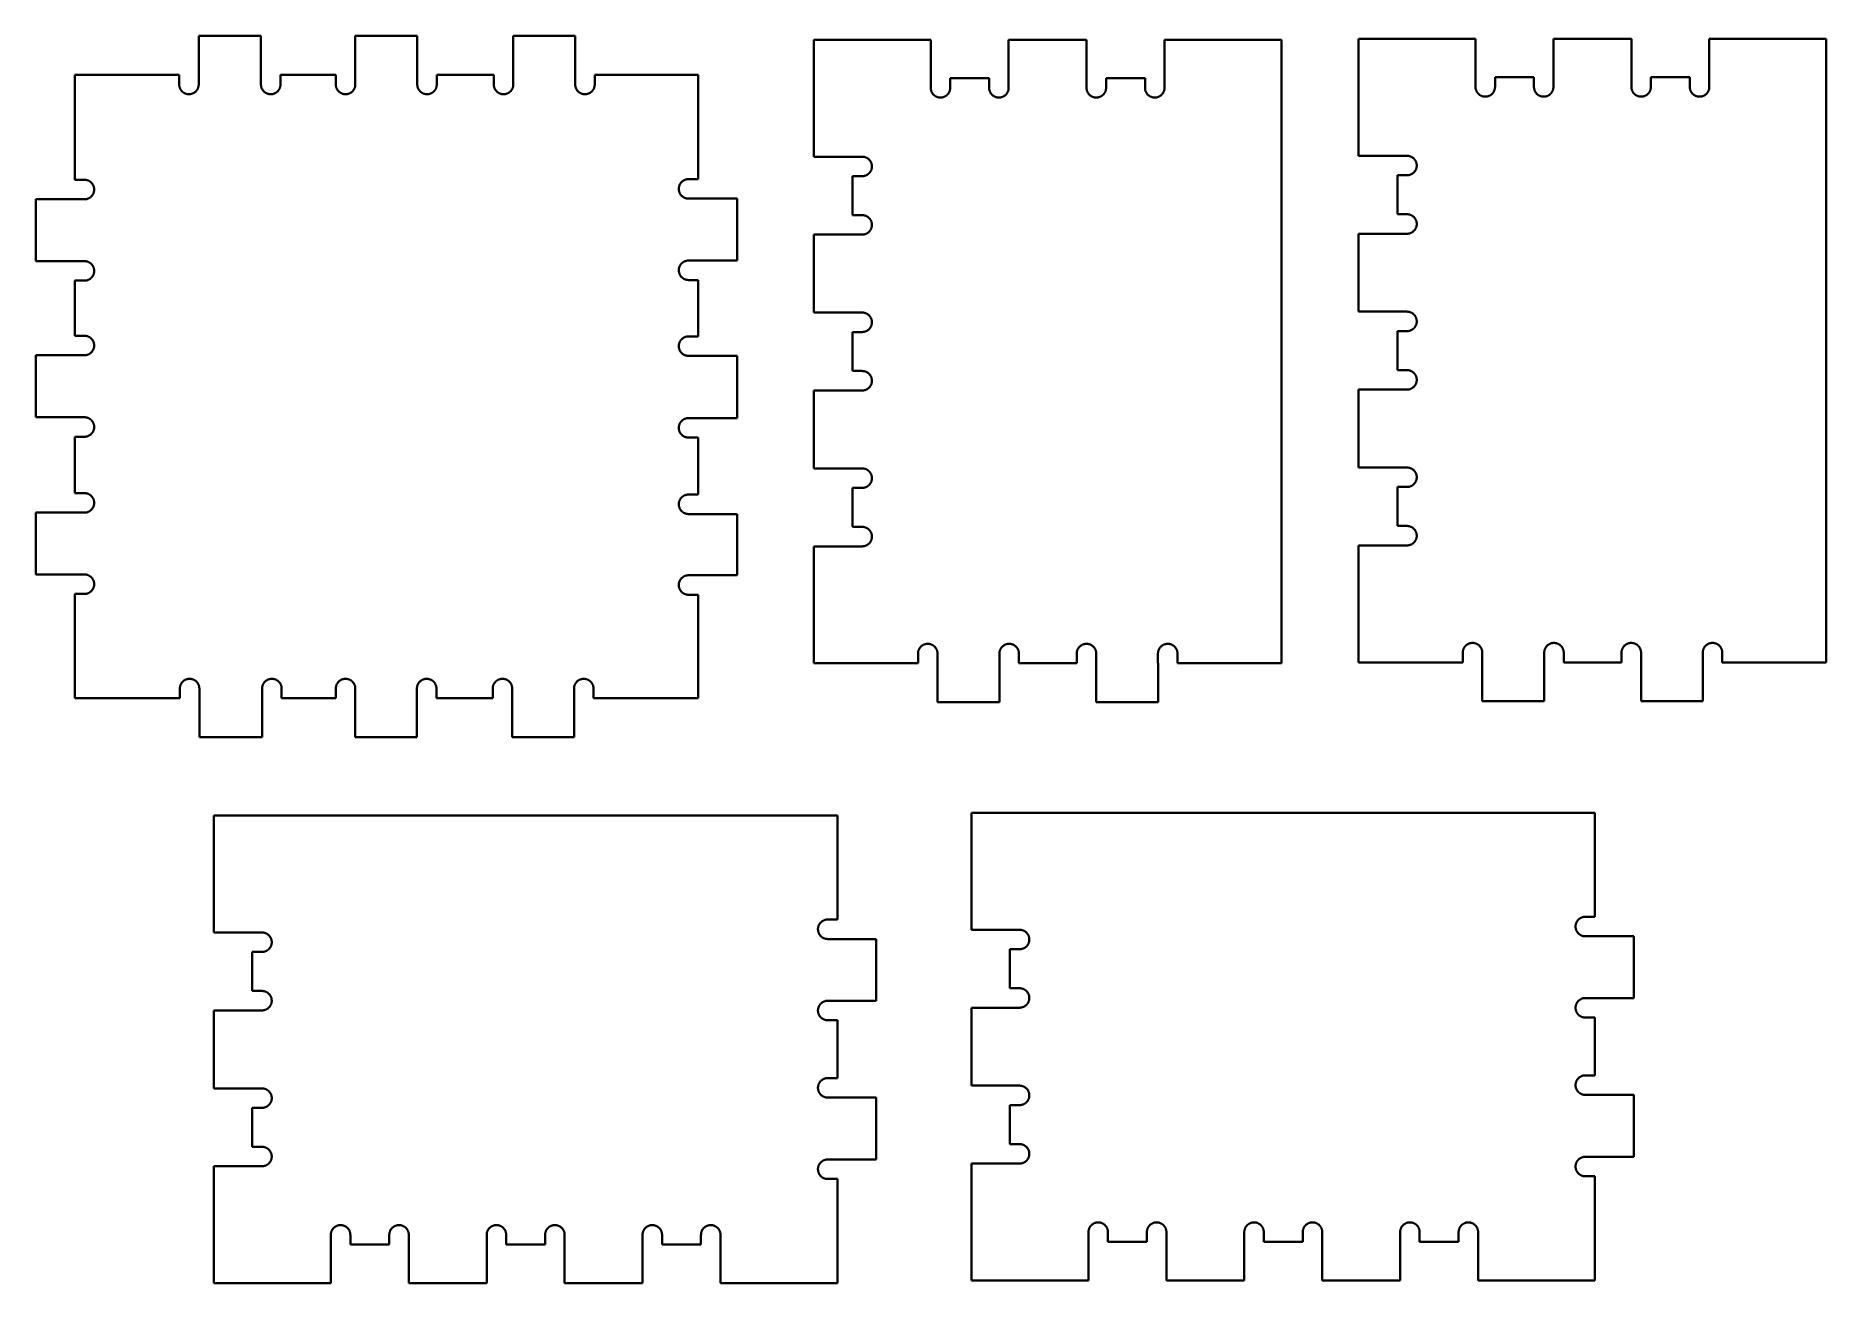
# Model space of a CAD drawing. Header units: millimetres. Extents: x -39.9 to 52, y -17.1 to 47.
import ezdxf

# ---------------------------------------------------------------- set-up
doc = ezdxf.new("R2010")
doc.units = ezdxf.units.MM
doc.layers.add('Outline', color=7, linetype='Continuous', true_color=0xffffff)

msp = doc.modelspace()

# ---------------------------------------------------------------- linework, layer by layer
at = {"layer": 'Outline', "color": 18, "lineweight": 35, "true_color": 0x000000}
for p, q in [((-28.355, 46.953), (-31.551, 46.953)), ((-31.551, 46.953), (-31.551, 44.954)), ((-28.355, 44.953), (-28.355, 46.953)), ((-20.331, 46.953), (-23.512, 46.953)), ((-23.512, 46.953), (-23.512, 44.954)), ((-20.331, 44.953), (-20.331, 46.953)), ((-12.224, 46.953), (-15.403, 46.953)), ((-15.403, 46.953), (-15.403, 44.954)), ((-12.224, 44.954), (-12.224, 46.953)), ((6.024, 46.749), (0.023, 46.749)), ((0.023, 46.749), (0.023, 40.749)), ((6.024, 44.784), (6.024, 46.749)), ((14.024, 46.749), (10.024, 46.749)), ((10.024, 46.749), (10.024, 44.783)), ((14.024, 44.784), (14.024, 46.749)), ((24.023, 46.749), (18.024, 46.749)), ((18.024, 46.749), (18.024, 44.783)), ((24.023, 14.749), (24.023, 46.749)), ((33.988, 46.795), (27.988, 46.795)), ((27.988, 46.795), (27.988, 40.795)), ((33.988, 44.83), (33.988, 46.795)), ((41.988, 46.795), (37.988, 46.795)), ((37.988, 46.795), (37.988, 44.829)), ((41.988, 44.83), (41.988, 46.795)), ((51.987, 46.795), (45.988, 46.795)), ((45.988, 46.795), (45.988, 44.829)), ((51.987, 14.795), (51.987, 46.795)), ((-32.551, 44.953), (-37.912, 44.953)), ((-37.912, 44.953), (-37.912, 39.562)), ((-32.551, 44.455), (-32.551, 44.953)), ((-32.551, 44.454), (-32.551, 44.455)), ((-32.551, 44.436), (-32.551, 44.454)), ((-32.55, 44.419), (-32.551, 44.436)), ((-32.548, 44.402), (-32.55, 44.419)), ((-32.546, 44.384), (-32.548, 44.402)), ((-32.543, 44.367), (-32.546, 44.384)), ((-32.54, 44.35), (-32.543, 44.367)), ((-32.536, 44.333), (-32.54, 44.35)), ((-32.532, 44.316), (-32.536, 44.333)), ((-32.526, 44.299), (-32.532, 44.316)), ((-32.521, 44.283), (-32.526, 44.299)), ((-32.515, 44.267), (-32.521, 44.283)), ((-32.508, 44.251), (-32.515, 44.267)), ((-32.5, 44.235), (-32.508, 44.251)), ((-32.492, 44.219), (-32.5, 44.235)), ((-32.484, 44.204), (-32.492, 44.219)), ((-32.475, 44.189), (-32.484, 44.204)), ((-32.465, 44.174), (-32.475, 44.189)), ((-32.455, 44.16), (-32.465, 44.174)), ((-32.445, 44.146), (-32.455, 44.16)), ((-32.434, 44.133), (-32.445, 44.146)), ((-32.423, 44.119), (-32.434, 44.133)), ((-32.411, 44.107), (-32.423, 44.119)), ((-31.68, 44.119), (-31.691, 44.106)), ((-31.668, 44.132), (-31.68, 44.119)), ((-31.657, 44.146), (-31.668, 44.132)), ((-31.647, 44.16), (-31.657, 44.146)), ((-31.637, 44.174), (-31.647, 44.16)), ((-31.627, 44.189), (-31.637, 44.174)), ((-31.618, 44.204), (-31.627, 44.189)), ((-31.61, 44.219), (-31.618, 44.204)), ((-31.602, 44.234), (-31.61, 44.219)), ((-31.594, 44.25), (-31.602, 44.234)), ((-31.587, 44.266), (-31.594, 44.25)), ((-31.581, 44.283), (-31.587, 44.266)), ((-31.575, 44.299), (-31.581, 44.283)), ((-31.57, 44.316), (-31.575, 44.299)), ((-31.566, 44.333), (-31.57, 44.316)), ((-31.562, 44.35), (-31.566, 44.333)), ((-31.559, 44.367), (-31.562, 44.35)), ((-31.556, 44.384), (-31.559, 44.367)), ((-31.554, 44.401), (-31.556, 44.384)), ((-31.552, 44.419), (-31.554, 44.401)), ((-31.551, 44.436), (-31.552, 44.419)), ((-31.551, 44.954), (-31.551, 44.954)), ((-31.551, 44.954), (-31.551, 44.453)), ((-31.551, 44.453), (-31.551, 44.436)), ((-28.355, 44.453), (-28.355, 44.953)), ((-28.354, 44.436), (-28.355, 44.453)), ((-28.355, 44.453), (-28.355, 44.453)), ((-28.353, 44.419), (-28.354, 44.436)), ((-28.352, 44.402), (-28.353, 44.419)), ((-28.35, 44.385), (-28.352, 44.402)), ((-28.347, 44.369), (-28.35, 44.385)), ((-28.344, 44.352), (-28.347, 44.369)), ((-28.34, 44.335), (-28.344, 44.352)), ((-28.336, 44.319), (-28.34, 44.335)), ((-28.331, 44.302), (-28.336, 44.319)), ((-28.326, 44.286), (-28.331, 44.302)), ((-28.32, 44.27), (-28.326, 44.286)), ((-28.313, 44.254), (-28.32, 44.27)), ((-28.306, 44.239), (-28.313, 44.254)), ((-28.299, 44.224), (-28.306, 44.239)), ((-28.29, 44.209), (-28.299, 44.224)), ((-28.282, 44.194), (-28.29, 44.209)), ((-28.273, 44.179), (-28.282, 44.194)), ((-28.263, 44.165), (-28.273, 44.179)), ((-28.253, 44.152), (-28.263, 44.165)), ((-28.242, 44.138), (-28.253, 44.152)), ((-28.231, 44.125), (-28.242, 44.138)), ((-28.22, 44.112), (-28.231, 44.125)), ((-28.208, 44.1), (-28.22, 44.112)), ((-27.483, 44.119), (-27.495, 44.106)), ((-27.472, 44.132), (-27.483, 44.119)), ((-27.461, 44.146), (-27.472, 44.132)), ((-27.45, 44.16), (-27.461, 44.146)), ((-27.44, 44.174), (-27.45, 44.16)), ((-27.431, 44.189), (-27.44, 44.174)), ((-27.422, 44.204), (-27.431, 44.189)), ((-27.413, 44.219), (-27.422, 44.204)), ((-27.406, 44.234), (-27.413, 44.219)), ((-27.398, 44.25), (-27.406, 44.234)), ((-27.391, 44.266), (-27.398, 44.25)), ((-27.385, 44.283), (-27.391, 44.266)), ((-27.379, 44.299), (-27.385, 44.283)), ((-27.374, 44.316), (-27.379, 44.299)), ((-27.37, 44.333), (-27.374, 44.316)), ((-27.366, 44.35), (-27.37, 44.333)), ((-27.362, 44.367), (-27.366, 44.35)), ((-27.36, 44.384), (-27.362, 44.367)), ((-27.358, 44.401), (-27.36, 44.384)), ((-27.356, 44.419), (-27.358, 44.401)), ((-27.355, 44.436), (-27.356, 44.419)), ((-24.511, 44.953), (-27.355, 44.953)), ((-27.355, 44.953), (-27.355, 44.453)), ((-27.355, 44.453), (-27.355, 44.436)), ((-24.512, 44.454), (-24.511, 44.455)), ((-24.511, 44.437), (-24.512, 44.454)), ((-24.511, 44.455), (-24.511, 44.953)), ((-24.511, 44.42), (-24.511, 44.437)), ((-24.509, 44.403), (-24.511, 44.42)), ((-24.507, 44.386), (-24.509, 44.403)), ((-24.504, 44.369), (-24.507, 44.386)), ((-24.501, 44.352), (-24.504, 44.369)), ((-24.497, 44.335), (-24.501, 44.352)), ((-24.493, 44.319), (-24.497, 44.335)), ((-24.488, 44.303), (-24.493, 44.319)), ((-24.483, 44.286), (-24.488, 44.303)), ((-24.477, 44.27), (-24.483, 44.286)), ((-24.47, 44.255), (-24.477, 44.27)), ((-24.463, 44.239), (-24.47, 44.255)), ((-24.456, 44.224), (-24.463, 44.239)), ((-24.447, 44.209), (-24.456, 44.224)), ((-24.439, 44.194), (-24.447, 44.209)), ((-24.43, 44.18), (-24.439, 44.194)), ((-24.42, 44.165), (-24.43, 44.18)), ((-24.41, 44.152), (-24.42, 44.165)), ((-24.399, 44.138), (-24.41, 44.152)), ((-24.388, 44.125), (-24.399, 44.138)), ((-24.377, 44.113), (-24.388, 44.125)), ((-24.365, 44.1), (-24.377, 44.113)), ((-23.64, 44.119), (-23.652, 44.106)), ((-23.629, 44.132), (-23.64, 44.119)), ((-23.618, 44.146), (-23.629, 44.132)), ((-23.607, 44.16), (-23.618, 44.146)), ((-23.597, 44.174), (-23.607, 44.16)), ((-23.588, 44.189), (-23.597, 44.174)), ((-23.579, 44.204), (-23.588, 44.189)), ((-23.57, 44.219), (-23.579, 44.204)), ((-23.562, 44.234), (-23.57, 44.219)), ((-23.555, 44.25), (-23.562, 44.234)), ((-23.548, 44.266), (-23.555, 44.25)), ((-23.542, 44.283), (-23.548, 44.266)), ((-23.536, 44.299), (-23.542, 44.283)), ((-23.531, 44.316), (-23.536, 44.299)), ((-23.527, 44.333), (-23.531, 44.316)), ((-23.523, 44.35), (-23.527, 44.333)), ((-23.519, 44.367), (-23.523, 44.35)), ((-23.517, 44.384), (-23.519, 44.367)), ((-23.514, 44.401), (-23.517, 44.384)), ((-23.513, 44.419), (-23.514, 44.401)), ((-23.512, 44.436), (-23.513, 44.419)), ((-23.512, 44.954), (-23.512, 44.453)), ((-23.512, 44.453), (-23.512, 44.436)), ((-20.331, 44.453), (-20.331, 44.953)), ((-20.33, 44.436), (-20.331, 44.453)), ((-20.329, 44.419), (-20.33, 44.436)), ((-20.328, 44.402), (-20.329, 44.419)), ((-20.326, 44.385), (-20.328, 44.402)), ((-20.323, 44.369), (-20.326, 44.385)), ((-20.32, 44.352), (-20.323, 44.369)), ((-20.316, 44.335), (-20.32, 44.352)), ((-20.312, 44.319), (-20.316, 44.335)), ((-20.307, 44.302), (-20.312, 44.319)), ((-20.302, 44.286), (-20.307, 44.302)), ((-20.296, 44.27), (-20.302, 44.286)), ((-20.289, 44.254), (-20.296, 44.27)), ((-20.282, 44.239), (-20.289, 44.254)), ((-20.275, 44.224), (-20.282, 44.239)), ((-20.266, 44.209), (-20.275, 44.224)), ((-20.258, 44.194), (-20.266, 44.209)), ((-20.249, 44.179), (-20.258, 44.194)), ((-20.239, 44.165), (-20.249, 44.179)), ((-20.229, 44.152), (-20.239, 44.165)), ((-20.218, 44.138), (-20.229, 44.152)), ((-20.207, 44.125), (-20.218, 44.138)), ((-20.196, 44.112), (-20.207, 44.125)), ((-20.184, 44.1), (-20.196, 44.112)), ((-19.465, 44.112), (-19.477, 44.1)), ((-19.454, 44.125), (-19.465, 44.112)), ((-19.443, 44.138), (-19.454, 44.125)), ((-19.433, 44.152), (-19.443, 44.138)), ((-19.422, 44.165), (-19.433, 44.152)), ((-19.413, 44.179), (-19.422, 44.165)), ((-19.404, 44.194), (-19.413, 44.179)), ((-19.395, 44.209), (-19.404, 44.194)), ((-19.387, 44.224), (-19.395, 44.209)), ((-19.379, 44.239), (-19.387, 44.224)), ((-19.372, 44.254), (-19.379, 44.239)), ((-19.366, 44.27), (-19.372, 44.254)), ((-19.36, 44.286), (-19.366, 44.27)), ((-19.354, 44.302), (-19.36, 44.286)), ((-19.349, 44.319), (-19.354, 44.302)), ((-19.345, 44.335), (-19.349, 44.319)), ((-19.341, 44.352), (-19.345, 44.335)), ((-19.338, 44.369), (-19.341, 44.352)), ((-19.336, 44.385), (-19.338, 44.369)), ((-19.334, 44.402), (-19.336, 44.385)), ((-19.332, 44.419), (-19.334, 44.402)), ((-19.331, 44.436), (-19.332, 44.419)), ((-16.403, 44.953), (-19.331, 44.953)), ((-19.331, 44.953), (-19.331, 44.453)), ((-19.331, 44.453), (-19.331, 44.436)), ((-16.403, 44.455), (-16.403, 44.953)), ((-16.403, 44.454), (-16.403, 44.455)), ((-16.402, 44.436), (-16.403, 44.454)), ((-16.401, 44.419), (-16.402, 44.436)), ((-16.4, 44.402), (-16.401, 44.419)), ((-16.398, 44.384), (-16.4, 44.402)), ((-16.395, 44.367), (-16.398, 44.384)), ((-16.392, 44.35), (-16.395, 44.367)), ((-16.388, 44.333), (-16.392, 44.35)), ((-16.383, 44.316), (-16.388, 44.333)), ((-16.378, 44.299), (-16.383, 44.316)), ((-16.372, 44.283), (-16.378, 44.299)), ((-16.366, 44.267), (-16.372, 44.283)), ((-16.359, 44.251), (-16.366, 44.267)), ((-16.352, 44.235), (-16.359, 44.251)), ((-16.344, 44.219), (-16.352, 44.235)), ((-16.336, 44.204), (-16.344, 44.219)), ((-16.327, 44.189), (-16.336, 44.204)), ((-16.317, 44.174), (-16.327, 44.189)), ((-16.307, 44.16), (-16.317, 44.174)), ((-16.297, 44.146), (-16.307, 44.16)), ((-16.286, 44.133), (-16.297, 44.146)), ((-16.274, 44.119), (-16.286, 44.133)), ((-16.262, 44.107), (-16.274, 44.119)), ((-15.531, 44.119), (-15.543, 44.106)), ((-15.52, 44.132), (-15.531, 44.119)), ((-15.509, 44.146), (-15.52, 44.132)), ((-15.498, 44.16), (-15.509, 44.146)), ((-15.488, 44.174), (-15.498, 44.16)), ((-15.479, 44.189), (-15.488, 44.174)), ((-15.47, 44.204), (-15.479, 44.189)), ((-15.461, 44.219), (-15.47, 44.204)), ((-15.453, 44.234), (-15.461, 44.219)), ((-15.446, 44.25), (-15.453, 44.234)), ((-15.439, 44.266), (-15.446, 44.25)), ((-15.433, 44.283), (-15.439, 44.266)), ((-15.427, 44.299), (-15.433, 44.283)), ((-15.422, 44.316), (-15.427, 44.299)), ((-15.417, 44.333), (-15.422, 44.316)), ((-15.414, 44.35), (-15.417, 44.333)), ((-15.41, 44.367), (-15.414, 44.35)), ((-15.407, 44.384), (-15.41, 44.367)), ((-15.405, 44.401), (-15.407, 44.384)), ((-15.404, 44.419), (-15.405, 44.401)), ((-15.403, 44.436), (-15.404, 44.419)), ((-15.403, 44.954), (-15.403, 44.453)), ((-15.403, 44.453), (-15.403, 44.436)), ((-12.224, 44.953), (-12.224, 44.954)), ((-12.224, 44.453), (-12.224, 44.953)), ((-12.224, 44.436), (-12.224, 44.453)), ((-12.223, 44.419), (-12.224, 44.436)), ((-12.221, 44.401), (-12.223, 44.419)), ((-12.219, 44.384), (-12.221, 44.401)), ((-12.216, 44.367), (-12.219, 44.384)), ((-12.213, 44.35), (-12.216, 44.367)), ((-12.209, 44.333), (-12.213, 44.35)), ((-12.204, 44.316), (-12.209, 44.333)), ((-12.199, 44.299), (-12.204, 44.316)), ((-12.194, 44.283), (-12.199, 44.299)), ((-12.187, 44.266), (-12.194, 44.283)), ((-12.18, 44.25), (-12.187, 44.266)), ((-12.173, 44.234), (-12.18, 44.25)), ((-12.165, 44.219), (-12.173, 44.234)), ((-12.157, 44.204), (-12.165, 44.219)), ((-12.148, 44.189), (-12.157, 44.204)), ((-12.138, 44.174), (-12.148, 44.189)), ((-12.128, 44.16), (-12.138, 44.174)), ((-12.118, 44.146), (-12.128, 44.16)), ((-12.107, 44.132), (-12.118, 44.146)), ((-12.095, 44.119), (-12.107, 44.132)), ((-12.083, 44.106), (-12.095, 44.119)), ((-11.352, 44.119), (-11.364, 44.106)), ((-11.341, 44.132), (-11.352, 44.119)), ((-11.33, 44.146), (-11.341, 44.132)), ((-11.319, 44.16), (-11.33, 44.146)), ((-11.309, 44.174), (-11.319, 44.16)), ((-11.3, 44.189), (-11.309, 44.174)), ((-11.291, 44.204), (-11.3, 44.189)), ((-11.282, 44.219), (-11.291, 44.204)), ((-11.274, 44.234), (-11.282, 44.219)), ((-11.267, 44.25), (-11.274, 44.234)), ((-11.26, 44.266), (-11.267, 44.25)), ((-11.254, 44.283), (-11.26, 44.266)), ((-11.248, 44.299), (-11.254, 44.283)), ((-11.243, 44.316), (-11.248, 44.299)), ((-11.239, 44.333), (-11.243, 44.316)), ((-11.235, 44.35), (-11.239, 44.333)), ((-11.231, 44.367), (-11.235, 44.35)), ((-11.229, 44.384), (-11.231, 44.367)), ((-11.227, 44.401), (-11.229, 44.384)), ((-11.225, 44.419), (-11.227, 44.401)), ((-11.224, 44.436), (-11.225, 44.419)), ((-5.912, 44.953), (-11.224, 44.953)), ((-11.224, 44.953), (-11.224, 44.453)), ((-11.224, 44.453), (-11.224, 44.436)), ((-5.912, 39.595), (-5.912, 44.953)), ((6.023, 44.284), (6.024, 44.285)), ((6.024, 44.267), (6.023, 44.284)), ((6.024, 44.285), (6.024, 44.784)), ((6.025, 44.249), (6.024, 44.267)), ((6.026, 44.232), (6.025, 44.249)), ((6.028, 44.214), (6.026, 44.232)), ((6.031, 44.197), (6.028, 44.214)), ((6.034, 44.18), (6.031, 44.197)), ((6.038, 44.163), (6.034, 44.18)), ((6.043, 44.146), (6.038, 44.163)), ((6.048, 44.129), (6.043, 44.146)), ((6.054, 44.113), (6.048, 44.129)), ((6.06, 44.097), (6.054, 44.113)), ((6.995, 44.117), (6.989, 44.101)), ((7, 44.133), (6.995, 44.117)), ((7.005, 44.149), (7, 44.133)), ((7.009, 44.166), (7.005, 44.149)), ((7.013, 44.182), (7.009, 44.166)), ((7.016, 44.199), (7.013, 44.182)), ((7.019, 44.216), (7.016, 44.199)), ((7.021, 44.233), (7.019, 44.216)), ((7.022, 44.25), (7.021, 44.233)), ((7.023, 44.267), (7.022, 44.25)), ((9.024, 44.783), (7.023, 44.783)), ((7.023, 44.783), (7.023, 44.284)), ((7.023, 44.284), (7.023, 44.267)), ((9.024, 44.284), (9.024, 44.783)), ((9.024, 44.266), (9.024, 44.284)), ((9.025, 44.249), (9.024, 44.266)), ((9.026, 44.231), (9.025, 44.249)), ((9.029, 44.214), (9.026, 44.231)), ((9.031, 44.197), (9.029, 44.214)), ((9.035, 44.18), (9.031, 44.197)), ((9.039, 44.163), (9.035, 44.18)), ((9.043, 44.146), (9.039, 44.163)), ((9.048, 44.129), (9.043, 44.146)), ((9.054, 44.113), (9.048, 44.129)), ((9.06, 44.096), (9.054, 44.113)), ((9.993, 44.113), (9.987, 44.096)), ((9.999, 44.129), (9.993, 44.113)), ((10.004, 44.146), (9.999, 44.129)), ((10.009, 44.163), (10.004, 44.146)), ((10.013, 44.18), (10.009, 44.163)), ((10.016, 44.197), (10.013, 44.18)), ((10.019, 44.214), (10.016, 44.197)), ((10.021, 44.231), (10.019, 44.214)), ((10.022, 44.249), (10.021, 44.231)), ((10.023, 44.266), (10.022, 44.249)), ((10.024, 44.783), (10.023, 44.783)), ((10.023, 44.783), (10.023, 44.284)), ((10.023, 44.284), (10.023, 44.266)), ((14.024, 44.285), (14.024, 44.784)), ((14.024, 44.284), (14.024, 44.285)), ((14.024, 44.267), (14.024, 44.284)), ((14.025, 44.249), (14.024, 44.267)), ((14.026, 44.232), (14.025, 44.249)), ((14.028, 44.214), (14.026, 44.232)), ((14.031, 44.197), (14.028, 44.214)), ((14.035, 44.18), (14.031, 44.197)), ((14.038, 44.163), (14.035, 44.18)), ((14.043, 44.146), (14.038, 44.163)), ((14.048, 44.129), (14.043, 44.146)), ((14.054, 44.113), (14.048, 44.129)), ((14.06, 44.097), (14.054, 44.113)), ((14.993, 44.113), (14.987, 44.097)), ((14.999, 44.129), (14.993, 44.113)), ((15.004, 44.146), (14.999, 44.129)), ((15.008, 44.163), (15.004, 44.146)), ((15.012, 44.18), (15.008, 44.163)), ((15.016, 44.197), (15.012, 44.18)), ((15.018, 44.214), (15.016, 44.197)), ((15.021, 44.232), (15.018, 44.214)), ((15.022, 44.249), (15.021, 44.232)), ((15.023, 44.267), (15.022, 44.249)), ((15.024, 44.284), (15.023, 44.284)), ((15.023, 44.284), (15.023, 44.267)), ((17.024, 44.783), (15.024, 44.783)), ((15.024, 44.783), (15.024, 44.284)), ((17.024, 44.284), (17.024, 44.783)), ((17.024, 44.266), (17.024, 44.284)), ((17.025, 44.249), (17.024, 44.266)), ((17.026, 44.231), (17.025, 44.249)), ((17.028, 44.214), (17.026, 44.231)), ((17.031, 44.197), (17.028, 44.214)), ((17.035, 44.18), (17.031, 44.197)), ((17.038, 44.163), (17.035, 44.18)), ((17.043, 44.146), (17.038, 44.163)), ((17.048, 44.129), (17.043, 44.146)), ((17.054, 44.113), (17.048, 44.129)), ((17.06, 44.096), (17.054, 44.113)), ((17.993, 44.113), (17.987, 44.096)), ((17.999, 44.129), (17.993, 44.113)), ((18.004, 44.146), (17.999, 44.129)), ((18.009, 44.163), (18.004, 44.146)), ((18.013, 44.18), (18.009, 44.163)), ((18.016, 44.197), (18.013, 44.18)), ((18.019, 44.214), (18.016, 44.197)), ((18.021, 44.231), (18.019, 44.214)), ((18.022, 44.249), (18.021, 44.231)), ((18.023, 44.266), (18.022, 44.249)), ((18.024, 44.284), (18.023, 44.266)), ((18.024, 44.783), (18.024, 44.284)), ((33.988, 44.331), (33.988, 44.83)), ((33.988, 44.33), (33.988, 44.331)), ((33.988, 44.312), (33.988, 44.33)), ((33.989, 44.295), (33.988, 44.312)), ((33.99, 44.278), (33.989, 44.295)), ((33.993, 44.26), (33.99, 44.278)), ((33.995, 44.243), (33.993, 44.26)), ((33.999, 44.226), (33.995, 44.243)), ((34.003, 44.209), (33.999, 44.226)), ((34.007, 44.192), (34.003, 44.209)), ((34.012, 44.175), (34.007, 44.192)), ((34.018, 44.159), (34.012, 44.175)), ((34.024, 44.143), (34.018, 44.159)), ((34.031, 44.127), (34.024, 44.143)), ((34.038, 44.111), (34.031, 44.127)), ((34.939, 44.115), (34.932, 44.1)), ((34.947, 44.131), (34.939, 44.115)), ((34.953, 44.146), (34.947, 44.131)), ((34.959, 44.162), (34.953, 44.146)), ((34.964, 44.179), (34.959, 44.162)), ((34.969, 44.195), (34.964, 44.179)), ((34.974, 44.212), (34.969, 44.195)), ((34.977, 44.228), (34.974, 44.212)), ((34.981, 44.245), (34.977, 44.228)), ((34.983, 44.262), (34.981, 44.245)), ((34.985, 44.279), (34.983, 44.262)), ((34.987, 44.296), (34.985, 44.279)), ((34.988, 44.313), (34.987, 44.296)), ((36.988, 44.829), (34.988, 44.829)), ((34.988, 44.829), (34.988, 44.33)), ((34.988, 44.33), (34.988, 44.313)), ((36.988, 44.33), (36.988, 44.829)), ((36.988, 44.312), (36.988, 44.33)), ((36.989, 44.295), (36.988, 44.312)), ((36.991, 44.277), (36.989, 44.295)), ((36.993, 44.26), (36.991, 44.277)), ((36.996, 44.243), (36.993, 44.26)), ((36.999, 44.226), (36.996, 44.243)), ((37.003, 44.209), (36.999, 44.226)), ((37.008, 44.192), (37.003, 44.209)), ((37.013, 44.175), (37.008, 44.192)), ((37.018, 44.159), (37.013, 44.175)), ((37.025, 44.142), (37.018, 44.159)), ((37.031, 44.126), (37.025, 44.142)), ((37.039, 44.11), (37.031, 44.126)), ((37.945, 44.126), (37.937, 44.11)), ((37.951, 44.142), (37.945, 44.126)), ((37.958, 44.159), (37.951, 44.142)), ((37.963, 44.175), (37.958, 44.159)), ((37.968, 44.192), (37.963, 44.175)), ((37.973, 44.209), (37.968, 44.192)), ((37.977, 44.226), (37.973, 44.209)), ((37.98, 44.243), (37.977, 44.226)), ((37.983, 44.26), (37.98, 44.243)), ((37.985, 44.277), (37.983, 44.26)), ((37.987, 44.295), (37.985, 44.277)), ((37.988, 44.312), (37.987, 44.295)), ((37.988, 44.829), (37.988, 44.829)), ((37.988, 44.829), (37.988, 44.33)), ((37.988, 44.33), (37.988, 44.312)), ((41.988, 44.331), (41.988, 44.83)), ((41.988, 44.33), (41.988, 44.331)), ((41.988, 44.312), (41.988, 44.33)), ((41.989, 44.295), (41.988, 44.312)), ((41.991, 44.278), (41.989, 44.295)), ((41.993, 44.26), (41.991, 44.278)), ((41.996, 44.243), (41.993, 44.26)), ((41.999, 44.226), (41.996, 44.243)), ((42.003, 44.209), (41.999, 44.226)), ((42.007, 44.192), (42.003, 44.209)), ((42.012, 44.175), (42.007, 44.192)), ((42.018, 44.159), (42.012, 44.175)), ((42.024, 44.143), (42.018, 44.159)), ((42.031, 44.127), (42.024, 44.143)), ((42.039, 44.111), (42.031, 44.127)), ((42.945, 44.127), (42.937, 44.111)), ((42.951, 44.143), (42.945, 44.127)), ((42.958, 44.159), (42.951, 44.143)), ((42.963, 44.175), (42.958, 44.159)), ((42.968, 44.192), (42.963, 44.175)), ((42.973, 44.209), (42.968, 44.192)), ((42.977, 44.226), (42.973, 44.209)), ((42.98, 44.243), (42.977, 44.226)), ((42.983, 44.26), (42.98, 44.243)), ((42.985, 44.278), (42.983, 44.26)), ((42.987, 44.295), (42.985, 44.278)), ((42.988, 44.33), (42.987, 44.312)), ((42.987, 44.312), (42.987, 44.295)), ((44.988, 44.829), (42.988, 44.829)), ((42.988, 44.829), (42.988, 44.33)), ((42.988, 44.33), (42.988, 44.33)), ((44.988, 44.33), (44.988, 44.829)), ((44.988, 44.312), (44.988, 44.33)), ((44.989, 44.295), (44.988, 44.312)), ((44.991, 44.277), (44.989, 44.295)), ((44.993, 44.26), (44.991, 44.277)), ((44.996, 44.243), (44.993, 44.26)), ((44.999, 44.226), (44.996, 44.243)), ((45.003, 44.209), (44.999, 44.226)), ((45.007, 44.192), (45.003, 44.209)), ((45.013, 44.175), (45.007, 44.192)), ((45.018, 44.159), (45.013, 44.175)), ((45.024, 44.142), (45.018, 44.159)), ((45.031, 44.126), (45.024, 44.142)), ((45.039, 44.11), (45.031, 44.126)), ((45.945, 44.126), (45.937, 44.11)), ((45.952, 44.142), (45.945, 44.126)), ((45.958, 44.159), (45.952, 44.142)), ((45.964, 44.175), (45.958, 44.159)), ((45.969, 44.192), (45.964, 44.175)), ((45.973, 44.209), (45.969, 44.192)), ((45.977, 44.226), (45.973, 44.209)), ((45.98, 44.243), (45.977, 44.226)), ((45.983, 44.26), (45.98, 44.243)), ((45.985, 44.277), (45.983, 44.26)), ((45.987, 44.295), (45.985, 44.277)), ((45.988, 44.312), (45.987, 44.295)), ((45.988, 44.829), (45.988, 44.33)), ((45.988, 44.33), (45.988, 44.312)), ((-32.398, 44.094), (-32.411, 44.107)), ((-32.386, 44.082), (-32.398, 44.094)), ((-32.372, 44.071), (-32.386, 44.082)), ((-32.359, 44.06), (-32.372, 44.071)), ((-32.345, 44.049), (-32.359, 44.06)), ((-32.331, 44.039), (-32.345, 44.049)), ((-32.316, 44.03), (-32.331, 44.039)), ((-32.301, 44.021), (-32.316, 44.03)), ((-32.286, 44.012), (-32.301, 44.021)), ((-32.27, 44.005), (-32.286, 44.012)), ((-32.254, 43.997), (-32.27, 44.005)), ((-32.238, 43.99), (-32.254, 43.997)), ((-32.222, 43.984), (-32.238, 43.99)), ((-32.206, 43.978), (-32.222, 43.984)), ((-32.189, 43.973), (-32.206, 43.978)), ((-32.172, 43.969), (-32.189, 43.973)), ((-32.155, 43.965), (-32.172, 43.969)), ((-32.138, 43.962), (-32.155, 43.965)), ((-32.121, 43.959), (-32.138, 43.962)), ((-32.103, 43.957), (-32.121, 43.959)), ((-32.086, 43.955), (-32.103, 43.957)), ((-32.068, 43.954), (-32.086, 43.955)), ((-32.051, 43.954), (-32.068, 43.954)), ((-32.034, 43.954), (-32.051, 43.954)), ((-32.016, 43.955), (-32.034, 43.954)), ((-31.999, 43.957), (-32.016, 43.955)), ((-31.981, 43.959), (-31.999, 43.957)), ((-31.964, 43.962), (-31.981, 43.959)), ((-31.947, 43.965), (-31.964, 43.962)), ((-31.93, 43.969), (-31.947, 43.965)), ((-31.913, 43.973), (-31.93, 43.969)), ((-31.897, 43.978), (-31.913, 43.973)), ((-31.88, 43.984), (-31.897, 43.978)), ((-31.864, 43.99), (-31.88, 43.984)), ((-31.848, 43.997), (-31.864, 43.99)), ((-31.832, 44.004), (-31.848, 43.997)), ((-31.816, 44.012), (-31.832, 44.004)), ((-31.801, 44.021), (-31.816, 44.012)), ((-31.786, 44.03), (-31.801, 44.021)), ((-31.772, 44.039), (-31.786, 44.03)), ((-31.757, 44.049), (-31.772, 44.039)), ((-31.743, 44.06), (-31.757, 44.049)), ((-31.73, 44.071), (-31.743, 44.06)), ((-31.717, 44.082), (-31.73, 44.071)), ((-31.704, 44.094), (-31.717, 44.082)), ((-31.691, 44.106), (-31.704, 44.094)), ((-28.196, 44.088), (-28.208, 44.1)), ((-28.183, 44.077), (-28.196, 44.088)), ((-28.17, 44.066), (-28.183, 44.077)), ((-28.157, 44.055), (-28.17, 44.066)), ((-28.143, 44.045), (-28.157, 44.055)), ((-28.129, 44.036), (-28.143, 44.045)), ((-28.114, 44.027), (-28.129, 44.036)), ((-28.1, 44.018), (-28.114, 44.027)), ((-28.085, 44.01), (-28.1, 44.018)), ((-28.069, 44.002), (-28.085, 44.01)), ((-28.054, 43.995), (-28.069, 44.002)), ((-28.038, 43.989), (-28.054, 43.995)), ((-28.022, 43.983), (-28.038, 43.989)), ((-28.006, 43.977), (-28.022, 43.983)), ((-27.99, 43.972), (-28.006, 43.977)), ((-27.973, 43.968), (-27.99, 43.972)), ((-27.956, 43.964), (-27.973, 43.968)), ((-27.94, 43.961), (-27.956, 43.964)), ((-27.923, 43.959), (-27.94, 43.961)), ((-27.906, 43.957), (-27.923, 43.959)), ((-27.889, 43.955), (-27.906, 43.957)), ((-27.872, 43.954), (-27.889, 43.955)), ((-27.855, 43.954), (-27.872, 43.954)), ((-27.837, 43.954), (-27.855, 43.954)), ((-27.82, 43.955), (-27.837, 43.954)), ((-27.803, 43.957), (-27.82, 43.955)), ((-27.785, 43.959), (-27.803, 43.957)), ((-27.768, 43.962), (-27.785, 43.959)), ((-27.751, 43.965), (-27.768, 43.962)), ((-27.734, 43.969), (-27.751, 43.965)), ((-27.717, 43.973), (-27.734, 43.969)), ((-27.7, 43.978), (-27.717, 43.973)), ((-27.684, 43.984), (-27.7, 43.978)), ((-27.668, 43.99), (-27.684, 43.984)), ((-27.651, 43.997), (-27.668, 43.99)), ((-27.636, 44.004), (-27.651, 43.997)), ((-27.62, 44.012), (-27.636, 44.004)), ((-27.605, 44.021), (-27.62, 44.012)), ((-27.59, 44.03), (-27.605, 44.021)), ((-27.575, 44.039), (-27.59, 44.03)), ((-27.561, 44.049), (-27.575, 44.039)), ((-27.547, 44.06), (-27.561, 44.049)), ((-27.534, 44.071), (-27.547, 44.06)), ((-27.52, 44.082), (-27.534, 44.071)), ((-27.508, 44.094), (-27.52, 44.082)), ((-27.495, 44.106), (-27.508, 44.094)), ((-24.353, 44.088), (-24.365, 44.1)), ((-24.34, 44.077), (-24.353, 44.088)), ((-24.327, 44.066), (-24.34, 44.077)), ((-24.314, 44.055), (-24.327, 44.066)), ((-24.3, 44.045), (-24.314, 44.055)), ((-24.286, 44.036), (-24.3, 44.045)), ((-24.271, 44.027), (-24.286, 44.036)), ((-24.257, 44.018), (-24.271, 44.027)), ((-24.242, 44.01), (-24.257, 44.018)), ((-24.226, 44.002), (-24.242, 44.01)), ((-24.211, 43.995), (-24.226, 44.002)), ((-24.195, 43.989), (-24.211, 43.995)), ((-24.179, 43.983), (-24.195, 43.989)), ((-24.163, 43.977), (-24.179, 43.983)), ((-24.146, 43.972), (-24.163, 43.977)), ((-24.13, 43.968), (-24.146, 43.972)), ((-24.113, 43.964), (-24.13, 43.968)), ((-24.096, 43.961), (-24.113, 43.964)), ((-24.08, 43.959), (-24.096, 43.961)), ((-24.063, 43.957), (-24.08, 43.959)), ((-24.046, 43.955), (-24.063, 43.957)), ((-24.029, 43.954), (-24.046, 43.955)), ((-24.011, 43.954), (-24.029, 43.954)), ((-23.994, 43.954), (-24.011, 43.954)), ((-23.977, 43.955), (-23.994, 43.954)), ((-23.959, 43.957), (-23.977, 43.955)), ((-23.942, 43.959), (-23.959, 43.957)), ((-23.925, 43.962), (-23.942, 43.959)), ((-23.908, 43.965), (-23.925, 43.962)), ((-23.891, 43.969), (-23.908, 43.965)), ((-23.874, 43.973), (-23.891, 43.969)), ((-23.857, 43.978), (-23.874, 43.973)), ((-23.841, 43.984), (-23.857, 43.978)), ((-23.824, 43.99), (-23.841, 43.984)), ((-23.808, 43.997), (-23.824, 43.99)), ((-23.792, 44.004), (-23.808, 43.997)), ((-23.777, 44.012), (-23.792, 44.004)), ((-23.762, 44.021), (-23.777, 44.012)), ((-23.747, 44.03), (-23.762, 44.021)), ((-23.732, 44.039), (-23.747, 44.03)), ((-23.718, 44.049), (-23.732, 44.039)), ((-23.704, 44.06), (-23.718, 44.049)), ((-23.69, 44.071), (-23.704, 44.06)), ((-23.677, 44.082), (-23.69, 44.071)), ((-23.664, 44.094), (-23.677, 44.082)), ((-23.652, 44.106), (-23.664, 44.094)), ((-20.172, 44.088), (-20.184, 44.1)), ((-20.159, 44.077), (-20.172, 44.088)), ((-20.146, 44.066), (-20.159, 44.077)), ((-20.133, 44.055), (-20.146, 44.066)), ((-20.119, 44.045), (-20.133, 44.055)), ((-20.105, 44.036), (-20.119, 44.045)), ((-20.09, 44.027), (-20.105, 44.036)), ((-20.076, 44.018), (-20.09, 44.027)), ((-20.061, 44.01), (-20.076, 44.018)), ((-20.045, 44.002), (-20.061, 44.01)), ((-20.03, 43.995), (-20.045, 44.002)), ((-20.014, 43.989), (-20.03, 43.995)), ((-19.998, 43.983), (-20.014, 43.989)), ((-19.982, 43.977), (-19.998, 43.983)), ((-19.966, 43.972), (-19.982, 43.977)), ((-19.949, 43.968), (-19.966, 43.972)), ((-19.932, 43.964), (-19.949, 43.968)), ((-19.916, 43.961), (-19.932, 43.964)), ((-19.899, 43.959), (-19.916, 43.961)), ((-19.882, 43.957), (-19.899, 43.959)), ((-19.865, 43.955), (-19.882, 43.957)), ((-19.848, 43.954), (-19.865, 43.955)), ((-19.831, 43.954), (-19.848, 43.954)), ((-19.814, 43.954), (-19.831, 43.954)), ((-19.797, 43.955), (-19.814, 43.954)), ((-19.78, 43.957), (-19.797, 43.955)), ((-19.763, 43.959), (-19.78, 43.957)), ((-19.746, 43.961), (-19.763, 43.959)), ((-19.729, 43.964), (-19.746, 43.961)), ((-19.712, 43.968), (-19.729, 43.964)), ((-19.696, 43.972), (-19.712, 43.968)), ((-19.68, 43.977), (-19.696, 43.972)), ((-19.663, 43.983), (-19.68, 43.977)), ((-19.647, 43.989), (-19.663, 43.983)), ((-19.632, 43.995), (-19.647, 43.989)), ((-19.616, 44.002), (-19.632, 43.995)), ((-19.601, 44.01), (-19.616, 44.002)), ((-19.586, 44.018), (-19.601, 44.01)), ((-19.571, 44.027), (-19.586, 44.018)), ((-19.557, 44.036), (-19.571, 44.027)), ((-19.543, 44.045), (-19.557, 44.036)), ((-19.529, 44.055), (-19.543, 44.045)), ((-19.515, 44.066), (-19.529, 44.055)), ((-19.502, 44.077), (-19.515, 44.066)), ((-19.49, 44.088), (-19.502, 44.077)), ((-19.477, 44.1), (-19.49, 44.088)), ((-16.25, 44.094), (-16.262, 44.107)), ((-16.237, 44.082), (-16.25, 44.094)), ((-16.224, 44.071), (-16.237, 44.082)), ((-16.21, 44.06), (-16.224, 44.071)), ((-16.197, 44.049), (-16.21, 44.06)), ((-16.182, 44.039), (-16.197, 44.049)), ((-16.168, 44.03), (-16.182, 44.039)), ((-16.153, 44.021), (-16.168, 44.03)), ((-16.137, 44.012), (-16.153, 44.021)), ((-16.122, 44.005), (-16.137, 44.012)), ((-16.106, 43.997), (-16.122, 44.005)), ((-16.09, 43.99), (-16.106, 43.997)), ((-16.074, 43.984), (-16.09, 43.99)), ((-16.057, 43.978), (-16.074, 43.984)), ((-16.041, 43.973), (-16.057, 43.978)), ((-16.024, 43.969), (-16.041, 43.973)), ((-16.007, 43.965), (-16.024, 43.969)), ((-15.99, 43.962), (-16.007, 43.965)), ((-15.972, 43.959), (-15.99, 43.962)), ((-15.955, 43.957), (-15.972, 43.959)), ((-15.938, 43.955), (-15.955, 43.957)), ((-15.92, 43.954), (-15.938, 43.955)), ((-15.903, 43.954), (-15.92, 43.954)), ((-15.885, 43.954), (-15.903, 43.954)), ((-15.868, 43.955), (-15.885, 43.954)), ((-15.851, 43.957), (-15.868, 43.955)), ((-15.833, 43.959), (-15.851, 43.957)), ((-15.816, 43.962), (-15.833, 43.959)), ((-15.799, 43.965), (-15.816, 43.962)), ((-15.782, 43.969), (-15.799, 43.965)), ((-15.765, 43.973), (-15.782, 43.969)), ((-15.748, 43.978), (-15.765, 43.973)), ((-15.732, 43.984), (-15.748, 43.978)), ((-15.716, 43.99), (-15.732, 43.984)), ((-15.699, 43.997), (-15.716, 43.99)), ((-15.684, 44.004), (-15.699, 43.997)), ((-15.668, 44.012), (-15.684, 44.004)), ((-15.653, 44.021), (-15.668, 44.012)), ((-15.638, 44.03), (-15.653, 44.021)), ((-15.623, 44.039), (-15.638, 44.03)), ((-15.609, 44.049), (-15.623, 44.039)), ((-15.595, 44.06), (-15.609, 44.049)), ((-15.581, 44.071), (-15.595, 44.06)), ((-15.568, 44.082), (-15.581, 44.071)), ((-15.555, 44.094), (-15.568, 44.082)), ((-15.543, 44.106), (-15.555, 44.094)), ((-12.071, 44.094), (-12.083, 44.106)), ((-12.058, 44.082), (-12.071, 44.094)), ((-12.045, 44.071), (-12.058, 44.082)), ((-12.031, 44.06), (-12.045, 44.071)), ((-12.017, 44.049), (-12.031, 44.06)), ((-12.003, 44.039), (-12.017, 44.049)), ((-11.989, 44.03), (-12.003, 44.039)), ((-11.974, 44.021), (-11.989, 44.03)), ((-11.958, 44.012), (-11.974, 44.021)), ((-11.943, 44.004), (-11.958, 44.012)), ((-11.927, 43.997), (-11.943, 44.004)), ((-11.911, 43.99), (-11.927, 43.997)), ((-11.895, 43.984), (-11.911, 43.99)), ((-11.878, 43.978), (-11.895, 43.984)), ((-11.861, 43.973), (-11.878, 43.978)), ((-11.845, 43.969), (-11.861, 43.973)), ((-11.828, 43.965), (-11.845, 43.969)), ((-11.81, 43.962), (-11.828, 43.965)), ((-11.793, 43.959), (-11.81, 43.962)), ((-11.776, 43.957), (-11.793, 43.959)), ((-11.759, 43.955), (-11.776, 43.957)), ((-11.741, 43.954), (-11.759, 43.955)), ((-11.724, 43.954), (-11.741, 43.954)), ((-11.706, 43.954), (-11.724, 43.954)), ((-11.689, 43.955), (-11.706, 43.954)), ((-11.671, 43.957), (-11.689, 43.955)), ((-11.654, 43.959), (-11.671, 43.957)), ((-11.637, 43.962), (-11.654, 43.959)), ((-11.62, 43.965), (-11.637, 43.962)), ((-11.603, 43.969), (-11.62, 43.965)), ((-11.586, 43.973), (-11.603, 43.969)), ((-11.569, 43.978), (-11.586, 43.973)), ((-11.553, 43.984), (-11.569, 43.978)), ((-11.536, 43.99), (-11.553, 43.984)), ((-11.52, 43.997), (-11.536, 43.99)), ((-11.505, 44.004), (-11.52, 43.997)), ((-11.489, 44.012), (-11.505, 44.004)), ((-11.474, 44.021), (-11.489, 44.012)), ((-11.459, 44.03), (-11.474, 44.021)), ((-11.444, 44.039), (-11.459, 44.03)), ((-11.43, 44.049), (-11.444, 44.039)), ((-11.416, 44.06), (-11.43, 44.049)), ((-11.402, 44.071), (-11.416, 44.06)), ((-11.389, 44.082), (-11.402, 44.071)), ((-11.376, 44.094), (-11.389, 44.082)), ((-11.364, 44.106), (-11.376, 44.094)), ((6.067, 44.081), (6.06, 44.097)), ((6.074, 44.065), (6.067, 44.081)), ((6.082, 44.049), (6.074, 44.065)), ((6.09, 44.034), (6.082, 44.049)), ((6.099, 44.019), (6.09, 44.034)), ((6.109, 44.004), (6.099, 44.019)), ((6.119, 43.99), (6.109, 44.004)), ((6.129, 43.976), (6.119, 43.99)), ((6.14, 43.963), (6.129, 43.976)), ((6.152, 43.949), (6.14, 43.963)), ((6.164, 43.937), (6.152, 43.949)), ((6.176, 43.924), (6.164, 43.937)), ((6.189, 43.912), (6.176, 43.924)), ((6.202, 43.901), (6.189, 43.912)), ((6.216, 43.89), (6.202, 43.901)), ((6.23, 43.88), (6.216, 43.89)), ((6.244, 43.87), (6.23, 43.88)), ((6.259, 43.86), (6.244, 43.87)), ((6.274, 43.851), (6.259, 43.86)), ((6.289, 43.843), (6.274, 43.851)), ((6.304, 43.835), (6.289, 43.843)), ((6.32, 43.827), (6.304, 43.835)), ((6.336, 43.82), (6.32, 43.827)), ((6.353, 43.814), (6.336, 43.82)), ((6.369, 43.809), (6.353, 43.814)), ((6.386, 43.803), (6.369, 43.809)), ((6.403, 43.799), (6.386, 43.803)), ((6.42, 43.795), (6.403, 43.799)), ((6.437, 43.792), (6.42, 43.795)), ((6.454, 43.789), (6.437, 43.792)), ((6.471, 43.787), (6.454, 43.789)), ((6.489, 43.785), (6.471, 43.787)), ((6.506, 43.784), (6.489, 43.785)), ((6.524, 43.784), (6.506, 43.784)), ((6.541, 43.784), (6.524, 43.784)), ((6.558, 43.785), (6.541, 43.784)), ((6.575, 43.787), (6.558, 43.785)), ((6.592, 43.789), (6.575, 43.787)), ((6.608, 43.791), (6.592, 43.789)), ((6.625, 43.795), (6.608, 43.791)), ((6.642, 43.798), (6.625, 43.795)), ((6.658, 43.803), (6.642, 43.798)), ((6.675, 43.807), (6.658, 43.803)), ((6.691, 43.813), (6.675, 43.807)), ((6.707, 43.819), (6.691, 43.813)), ((6.723, 43.825), (6.707, 43.819)), ((6.738, 43.832), (6.723, 43.825)), ((6.754, 43.84), (6.738, 43.832)), ((6.769, 43.848), (6.754, 43.84)), ((6.783, 43.857), (6.769, 43.848)), ((6.798, 43.866), (6.783, 43.857)), ((6.812, 43.876), (6.798, 43.866)), ((6.826, 43.886), (6.812, 43.876)), ((6.839, 43.896), (6.826, 43.886)), ((6.852, 43.907), (6.839, 43.896)), ((6.865, 43.919), (6.852, 43.907)), ((6.877, 43.93), (6.865, 43.919)), ((6.889, 43.943), (6.877, 43.93)), ((6.9, 43.955), (6.889, 43.943)), ((6.911, 43.968), (6.9, 43.955)), ((6.922, 43.982), (6.911, 43.968)), ((6.932, 43.996), (6.922, 43.982)), ((6.942, 44.01), (6.932, 43.996)), ((6.951, 44.024), (6.942, 44.01)), ((6.959, 44.039), (6.951, 44.024)), ((6.967, 44.054), (6.959, 44.039)), ((6.975, 44.069), (6.967, 44.054)), ((6.982, 44.085), (6.975, 44.069)), ((6.989, 44.101), (6.982, 44.085)), ((9.067, 44.08), (9.06, 44.096)), ((9.074, 44.065), (9.067, 44.08)), ((9.082, 44.049), (9.074, 44.065)), ((9.091, 44.034), (9.082, 44.049)), ((9.1, 44.019), (9.091, 44.034)), ((9.109, 44.004), (9.1, 44.019)), ((9.119, 43.99), (9.109, 44.004)), ((9.13, 43.976), (9.119, 43.99)), ((9.141, 43.962), (9.13, 43.976)), ((9.152, 43.949), (9.141, 43.962)), ((9.164, 43.936), (9.152, 43.949)), ((9.176, 43.924), (9.164, 43.936)), ((9.189, 43.912), (9.176, 43.924)), ((9.202, 43.901), (9.189, 43.912)), ((9.216, 43.89), (9.202, 43.901)), ((9.23, 43.879), (9.216, 43.89)), ((9.244, 43.869), (9.23, 43.879)), ((9.259, 43.86), (9.244, 43.869)), ((9.274, 43.851), (9.259, 43.86)), ((9.289, 43.842), (9.274, 43.851)), ((9.304, 43.834), (9.289, 43.842)), ((9.32, 43.827), (9.304, 43.834)), ((9.336, 43.82), (9.32, 43.827)), ((9.353, 43.814), (9.336, 43.82)), ((9.369, 43.808), (9.353, 43.814)), ((9.386, 43.803), (9.369, 43.808)), ((9.403, 43.799), (9.386, 43.803)), ((9.42, 43.795), (9.403, 43.799)), ((9.437, 43.791), (9.42, 43.795)), ((9.454, 43.789), (9.437, 43.791)), ((9.471, 43.786), (9.454, 43.789)), ((9.489, 43.785), (9.471, 43.786)), ((9.506, 43.784), (9.489, 43.785)), ((9.524, 43.784), (9.506, 43.784)), ((9.541, 43.784), (9.524, 43.784)), ((9.558, 43.785), (9.541, 43.784)), ((9.576, 43.786), (9.558, 43.785)), ((9.593, 43.789), (9.576, 43.786)), ((9.61, 43.791), (9.593, 43.789)), ((9.627, 43.795), (9.61, 43.791)), ((9.644, 43.799), (9.627, 43.795)), ((9.661, 43.803), (9.644, 43.799)), ((9.678, 43.808), (9.661, 43.803)), ((9.695, 43.814), (9.678, 43.808)), ((9.711, 43.82), (9.695, 43.814)), ((9.727, 43.827), (9.711, 43.82)), ((9.743, 43.834), (9.727, 43.827)), ((9.758, 43.842), (9.743, 43.834)), ((9.773, 43.851), (9.758, 43.842)), ((9.788, 43.86), (9.773, 43.851)), ((9.803, 43.869), (9.788, 43.86)), ((9.817, 43.879), (9.803, 43.869)), ((9.831, 43.89), (9.817, 43.879)), ((9.845, 43.901), (9.831, 43.89)), ((9.858, 43.912), (9.845, 43.901)), ((9.871, 43.924), (9.858, 43.912)), ((9.883, 43.936), (9.871, 43.924)), ((9.895, 43.949), (9.883, 43.936)), ((9.906, 43.962), (9.895, 43.949)), ((9.917, 43.976), (9.906, 43.962)), ((9.928, 43.99), (9.917, 43.976)), ((9.938, 44.004), (9.928, 43.99)), ((9.947, 44.019), (9.938, 44.004)), ((9.956, 44.034), (9.947, 44.019)), ((9.965, 44.049), (9.956, 44.034)), ((9.973, 44.064), (9.965, 44.049)), ((9.98, 44.08), (9.973, 44.064)), ((9.987, 44.096), (9.98, 44.08)), ((14.067, 44.081), (14.06, 44.097)), ((14.074, 44.065), (14.067, 44.081)), ((14.082, 44.049), (14.074, 44.065)), ((14.091, 44.034), (14.082, 44.049)), ((14.1, 44.019), (14.091, 44.034)), ((14.109, 44.004), (14.1, 44.019)), ((14.119, 43.99), (14.109, 44.004)), ((14.13, 43.976), (14.119, 43.99)), ((14.141, 43.963), (14.13, 43.976)), ((14.152, 43.949), (14.141, 43.963)), ((14.164, 43.937), (14.152, 43.949)), ((14.176, 43.924), (14.164, 43.937)), ((14.189, 43.912), (14.176, 43.924)), ((14.202, 43.901), (14.189, 43.912)), ((14.216, 43.89), (14.202, 43.901)), ((14.23, 43.88), (14.216, 43.89)), ((14.244, 43.87), (14.23, 43.88)), ((14.259, 43.86), (14.244, 43.87)), ((14.274, 43.851), (14.259, 43.86)), ((14.289, 43.843), (14.274, 43.851)), ((14.304, 43.835), (14.289, 43.843)), ((14.32, 43.827), (14.304, 43.835)), ((14.336, 43.82), (14.32, 43.827)), ((14.352, 43.814), (14.336, 43.82)), ((14.369, 43.809), (14.352, 43.814)), ((14.386, 43.803), (14.369, 43.809)), ((14.403, 43.799), (14.386, 43.803)), ((14.42, 43.795), (14.403, 43.799)), ((14.437, 43.792), (14.42, 43.795)), ((14.454, 43.789), (14.437, 43.792)), ((14.471, 43.787), (14.454, 43.789)), ((14.489, 43.785), (14.471, 43.787)), ((14.506, 43.784), (14.489, 43.785)), ((14.523, 43.784), (14.506, 43.784)), ((14.541, 43.784), (14.523, 43.784)), ((14.558, 43.785), (14.541, 43.784)), ((14.576, 43.787), (14.558, 43.785)), ((14.593, 43.789), (14.576, 43.787)), ((14.61, 43.792), (14.593, 43.789)), ((14.627, 43.795), (14.61, 43.792)), ((14.644, 43.799), (14.627, 43.795)), ((14.661, 43.803), (14.644, 43.799)), ((14.678, 43.809), (14.661, 43.803)), ((14.694, 43.814), (14.678, 43.809)), ((14.711, 43.82), (14.694, 43.814)), ((14.727, 43.827), (14.711, 43.82)), ((14.743, 43.835), (14.727, 43.827)), ((14.758, 43.843), (14.743, 43.835)), ((14.773, 43.851), (14.758, 43.843)), ((14.788, 43.86), (14.773, 43.851)), ((14.803, 43.87), (14.788, 43.86)), ((14.817, 43.88), (14.803, 43.87)), ((14.831, 43.89), (14.817, 43.88)), ((14.845, 43.901), (14.831, 43.89)), ((14.858, 43.912), (14.845, 43.901)), ((14.871, 43.924), (14.858, 43.912)), ((14.883, 43.937), (14.871, 43.924)), ((14.895, 43.949), (14.883, 43.937)), ((14.906, 43.963), (14.895, 43.949)), ((14.917, 43.976), (14.906, 43.963)), ((14.928, 43.99), (14.917, 43.976)), ((14.938, 44.004), (14.928, 43.99)), ((14.947, 44.019), (14.938, 44.004)), ((14.956, 44.034), (14.947, 44.019)), ((14.965, 44.049), (14.956, 44.034)), ((14.973, 44.065), (14.965, 44.049)), ((14.98, 44.081), (14.973, 44.065)), ((14.987, 44.097), (14.98, 44.081)), ((17.067, 44.08), (17.06, 44.096)), ((17.074, 44.064), (17.067, 44.08)), ((17.082, 44.049), (17.074, 44.064)), ((17.091, 44.034), (17.082, 44.049)), ((17.1, 44.019), (17.091, 44.034)), ((17.109, 44.004), (17.1, 44.019)), ((17.119, 43.99), (17.109, 44.004)), ((17.13, 43.976), (17.119, 43.99)), ((17.141, 43.962), (17.13, 43.976)), ((17.152, 43.949), (17.141, 43.962)), ((17.164, 43.936), (17.152, 43.949)), ((17.176, 43.924), (17.164, 43.936)), ((17.189, 43.912), (17.176, 43.924)), ((17.202, 43.901), (17.189, 43.912)), ((17.216, 43.89), (17.202, 43.901)), ((17.23, 43.879), (17.216, 43.89)), ((17.244, 43.869), (17.23, 43.879)), ((17.259, 43.86), (17.244, 43.869)), ((17.274, 43.851), (17.259, 43.86)), ((17.289, 43.842), (17.274, 43.851)), ((17.304, 43.834), (17.289, 43.842)), ((17.32, 43.827), (17.304, 43.834)), ((17.336, 43.82), (17.32, 43.827)), ((17.353, 43.814), (17.336, 43.82)), ((17.369, 43.808), (17.353, 43.814)), ((17.386, 43.803), (17.369, 43.808)), ((17.403, 43.799), (17.386, 43.803)), ((17.42, 43.795), (17.403, 43.799)), ((17.437, 43.791), (17.42, 43.795)), ((17.454, 43.789), (17.437, 43.791)), ((17.471, 43.786), (17.454, 43.789)), ((17.489, 43.785), (17.471, 43.786)), ((17.506, 43.784), (17.489, 43.785)), ((17.523, 43.784), (17.506, 43.784)), ((17.541, 43.784), (17.523, 43.784)), ((17.558, 43.785), (17.541, 43.784)), ((17.576, 43.786), (17.558, 43.785)), ((17.593, 43.789), (17.576, 43.786)), ((17.61, 43.791), (17.593, 43.789)), ((17.627, 43.795), (17.61, 43.791)), ((17.644, 43.799), (17.627, 43.795)), ((17.661, 43.803), (17.644, 43.799)), ((17.678, 43.808), (17.661, 43.803)), ((17.694, 43.814), (17.678, 43.808)), ((17.711, 43.82), (17.694, 43.814)), ((17.727, 43.827), (17.711, 43.82)), ((17.743, 43.834), (17.727, 43.827)), ((17.758, 43.842), (17.743, 43.834)), ((17.773, 43.851), (17.758, 43.842)), ((17.788, 43.86), (17.773, 43.851)), ((17.803, 43.869), (17.788, 43.86)), ((17.817, 43.879), (17.803, 43.869)), ((17.831, 43.89), (17.817, 43.879)), ((17.845, 43.901), (17.831, 43.89)), ((17.858, 43.912), (17.845, 43.901)), ((17.871, 43.924), (17.858, 43.912)), ((17.883, 43.936), (17.871, 43.924)), ((17.895, 43.949), (17.883, 43.936)), ((17.907, 43.962), (17.895, 43.949)), ((17.917, 43.976), (17.907, 43.962)), ((17.928, 43.99), (17.917, 43.976)), ((17.938, 44.004), (17.928, 43.99)), ((17.948, 44.019), (17.938, 44.004)), ((17.957, 44.034), (17.948, 44.019)), ((17.965, 44.049), (17.957, 44.034)), ((17.973, 44.064), (17.965, 44.049)), ((17.98, 44.08), (17.973, 44.064)), ((17.987, 44.096), (17.98, 44.08)), ((34.046, 44.095), (34.038, 44.111)), ((34.055, 44.08), (34.046, 44.095)), ((34.064, 44.065), (34.055, 44.08)), ((34.073, 44.05), (34.064, 44.065)), ((34.083, 44.036), (34.073, 44.05)), ((34.094, 44.022), (34.083, 44.036)), ((34.105, 44.009), (34.094, 44.022)), ((34.116, 43.995), (34.105, 44.009)), ((34.128, 43.983), (34.116, 43.995)), ((34.141, 43.97), (34.128, 43.983)), ((34.153, 43.958), (34.141, 43.97)), ((34.167, 43.947), (34.153, 43.958)), ((34.18, 43.936), (34.167, 43.947)), ((34.194, 43.925), (34.18, 43.936)), ((34.208, 43.915), (34.194, 43.925)), ((34.223, 43.906), (34.208, 43.915)), ((34.238, 43.897), (34.223, 43.906)), ((34.253, 43.888), (34.238, 43.897)), ((34.269, 43.881), (34.253, 43.888)), ((34.285, 43.873), (34.269, 43.881)), ((34.301, 43.866), (34.285, 43.873)), ((34.317, 43.86), (34.301, 43.866)), ((34.333, 43.854), (34.317, 43.86)), ((34.35, 43.849), (34.333, 43.854)), ((34.367, 43.845), (34.35, 43.849)), ((34.384, 43.841), (34.367, 43.845)), ((34.401, 43.838), (34.384, 43.841)), ((34.418, 43.835), (34.401, 43.838)), ((34.436, 43.833), (34.418, 43.835)), ((34.453, 43.831), (34.436, 43.833)), ((34.471, 43.83), (34.453, 43.831)), ((34.488, 43.83), (34.471, 43.83)), ((34.505, 43.83), (34.488, 43.83)), ((34.522, 43.831), (34.505, 43.83)), ((34.539, 43.833), (34.522, 43.831)), ((34.556, 43.835), (34.539, 43.833)), ((34.573, 43.837), (34.556, 43.835)), ((34.59, 43.84), (34.573, 43.837)), ((34.606, 43.844), (34.59, 43.84)), ((34.623, 43.848), (34.606, 43.844)), ((34.639, 43.853), (34.623, 43.848)), ((34.655, 43.859), (34.639, 43.853)), ((34.671, 43.865), (34.655, 43.859)), ((34.687, 43.871), (34.671, 43.865)), ((34.703, 43.878), (34.687, 43.871)), ((34.718, 43.886), (34.703, 43.878)), ((34.733, 43.894), (34.718, 43.886)), ((34.748, 43.903), (34.733, 43.894)), ((34.762, 43.912), (34.748, 43.903)), ((34.776, 43.921), (34.762, 43.912)), ((34.79, 43.932), (34.776, 43.921)), ((34.803, 43.942), (34.79, 43.932)), ((34.817, 43.953), (34.803, 43.942)), ((34.829, 43.964), (34.817, 43.953)), ((34.841, 43.976), (34.829, 43.964)), ((34.853, 43.989), (34.841, 43.976)), ((34.865, 44.001), (34.853, 43.989)), ((34.876, 44.014), (34.865, 44.001)), ((34.886, 44.028), (34.876, 44.014)), ((34.896, 44.042), (34.886, 44.028)), ((34.906, 44.056), (34.896, 44.042)), ((34.915, 44.07), (34.906, 44.056)), ((34.924, 44.085), (34.915, 44.07)), ((34.932, 44.1), (34.924, 44.085)), ((37.047, 44.095), (37.039, 44.11)), ((37.055, 44.08), (37.047, 44.095)), ((37.064, 44.065), (37.055, 44.08)), ((37.074, 44.05), (37.064, 44.065)), ((37.084, 44.036), (37.074, 44.05)), ((37.094, 44.022), (37.084, 44.036)), ((37.105, 44.008), (37.094, 44.022)), ((37.117, 43.995), (37.105, 44.008)), ((37.128, 43.982), (37.117, 43.995)), ((37.141, 43.97), (37.128, 43.982)), ((37.154, 43.958), (37.141, 43.97)), ((37.167, 43.947), (37.154, 43.958)), ((37.18, 43.936), (37.167, 43.947)), ((37.194, 43.925), (37.18, 43.936)), ((37.209, 43.915), (37.194, 43.925)), ((37.223, 43.906), (37.209, 43.915)), ((37.238, 43.897), (37.223, 43.906)), ((37.253, 43.888), (37.238, 43.897)), ((37.269, 43.88), (37.253, 43.888)), ((37.285, 43.873), (37.269, 43.88)), ((37.301, 43.866), (37.285, 43.873)), ((37.317, 43.86), (37.301, 43.866)), ((37.334, 43.854), (37.317, 43.86)), ((37.35, 43.849), (37.334, 43.854)), ((37.367, 43.845), (37.35, 43.849)), ((37.384, 43.841), (37.367, 43.845)), ((37.401, 43.837), (37.384, 43.841)), ((37.418, 43.835), (37.401, 43.837)), ((37.436, 43.832), (37.418, 43.835)), ((37.453, 43.831), (37.436, 43.832)), ((37.471, 43.83), (37.453, 43.831)), ((37.488, 43.83), (37.471, 43.83)), ((37.505, 43.83), (37.488, 43.83)), ((37.523, 43.831), (37.505, 43.83)), ((37.54, 43.832), (37.523, 43.831)), ((37.558, 43.835), (37.54, 43.832)), ((37.575, 43.837), (37.558, 43.835)), ((37.592, 43.841), (37.575, 43.837)), ((37.609, 43.844), (37.592, 43.841)), ((37.626, 43.849), (37.609, 43.844)), ((37.642, 43.854), (37.626, 43.849)), ((37.659, 43.86), (37.642, 43.854)), ((37.675, 43.866), (37.659, 43.86)), ((37.691, 43.873), (37.675, 43.866)), ((37.707, 43.88), (37.691, 43.873)), ((37.723, 43.888), (37.707, 43.88)), ((37.738, 43.897), (37.723, 43.888)), ((37.753, 43.906), (37.738, 43.897)), ((37.767, 43.915), (37.753, 43.906)), ((37.782, 43.925), (37.767, 43.915)), ((37.796, 43.936), (37.782, 43.925)), ((37.809, 43.947), (37.796, 43.936)), ((37.822, 43.958), (37.809, 43.947)), ((37.835, 43.97), (37.822, 43.958)), ((37.848, 43.982), (37.835, 43.97)), ((37.859, 43.995), (37.848, 43.982)), ((37.871, 44.008), (37.859, 43.995)), ((37.882, 44.022), (37.871, 44.008)), ((37.892, 44.036), (37.882, 44.022)), ((37.902, 44.05), (37.892, 44.036)), ((37.912, 44.065), (37.902, 44.05)), ((37.921, 44.08), (37.912, 44.065)), ((37.929, 44.095), (37.921, 44.08)), ((37.937, 44.11), (37.929, 44.095)), ((42.047, 44.095), (42.039, 44.111)), ((42.055, 44.08), (42.047, 44.095)), ((42.064, 44.065), (42.055, 44.08)), ((42.073, 44.05), (42.064, 44.065)), ((42.083, 44.036), (42.073, 44.05)), ((42.094, 44.022), (42.083, 44.036)), ((42.105, 44.009), (42.094, 44.022)), ((42.116, 43.995), (42.105, 44.009)), ((42.128, 43.983), (42.116, 43.995)), ((42.141, 43.97), (42.128, 43.983)), ((42.153, 43.958), (42.141, 43.97)), ((42.167, 43.947), (42.153, 43.958)), ((42.18, 43.936), (42.167, 43.947)), ((42.194, 43.925), (42.18, 43.936)), ((42.208, 43.915), (42.194, 43.925)), ((42.223, 43.906), (42.208, 43.915)), ((42.238, 43.897), (42.223, 43.906)), ((42.253, 43.889), (42.238, 43.897)), ((42.269, 43.881), (42.253, 43.889)), ((42.285, 43.873), (42.269, 43.881)), ((42.301, 43.866), (42.285, 43.873)), ((42.317, 43.86), (42.301, 43.866)), ((42.333, 43.854), (42.317, 43.86)), ((42.35, 43.849), (42.333, 43.854)), ((42.367, 43.845), (42.35, 43.849)), ((42.384, 43.841), (42.367, 43.845)), ((42.401, 43.838), (42.384, 43.841)), ((42.418, 43.835), (42.401, 43.838)), ((42.436, 43.833), (42.418, 43.835)), ((42.453, 43.831), (42.436, 43.833)), ((42.47, 43.83), (42.453, 43.831)), ((42.488, 43.83), (42.47, 43.83)), ((42.505, 43.83), (42.488, 43.83)), ((42.523, 43.831), (42.505, 43.83)), ((42.54, 43.833), (42.523, 43.831)), ((42.557, 43.835), (42.54, 43.833)), ((42.575, 43.838), (42.557, 43.835)), ((42.592, 43.841), (42.575, 43.838)), ((42.609, 43.845), (42.592, 43.841)), ((42.626, 43.849), (42.609, 43.845)), ((42.642, 43.854), (42.626, 43.849)), ((42.659, 43.86), (42.642, 43.854)), ((42.675, 43.866), (42.659, 43.86)), ((42.691, 43.873), (42.675, 43.866)), ((42.707, 43.881), (42.691, 43.873)), ((42.723, 43.889), (42.707, 43.881)), ((42.738, 43.897), (42.723, 43.889)), ((42.753, 43.906), (42.738, 43.897)), ((42.767, 43.915), (42.753, 43.906)), ((42.782, 43.925), (42.767, 43.915)), ((42.796, 43.936), (42.782, 43.925)), ((42.809, 43.947), (42.796, 43.936)), ((42.822, 43.958), (42.809, 43.947)), ((42.835, 43.97), (42.822, 43.958)), ((42.847, 43.983), (42.835, 43.97)), ((42.859, 43.995), (42.847, 43.983)), ((42.871, 44.009), (42.859, 43.995)), ((42.882, 44.022), (42.871, 44.009)), ((42.892, 44.036), (42.882, 44.022)), ((42.902, 44.05), (42.892, 44.036)), ((42.912, 44.065), (42.902, 44.05)), ((42.921, 44.08), (42.912, 44.065)), ((42.929, 44.095), (42.921, 44.08)), ((42.937, 44.111), (42.929, 44.095)), ((45.047, 44.095), (45.039, 44.11)), ((45.055, 44.08), (45.047, 44.095)), ((45.064, 44.065), (45.055, 44.08)), ((45.074, 44.05), (45.064, 44.065)), ((45.084, 44.036), (45.074, 44.05)), ((45.094, 44.022), (45.084, 44.036)), ((45.105, 44.008), (45.094, 44.022)), ((45.116, 43.995), (45.105, 44.008)), ((45.128, 43.982), (45.116, 43.995)), ((45.141, 43.97), (45.128, 43.982)), ((45.153, 43.958), (45.141, 43.97)), ((45.167, 43.947), (45.153, 43.958)), ((45.18, 43.936), (45.167, 43.947)), ((45.194, 43.925), (45.18, 43.936)), ((45.208, 43.915), (45.194, 43.925)), ((45.223, 43.906), (45.208, 43.915)), ((45.238, 43.897), (45.223, 43.906)), ((45.253, 43.888), (45.238, 43.897)), ((45.269, 43.88), (45.253, 43.888)), ((45.285, 43.873), (45.269, 43.88)), ((45.301, 43.866), (45.285, 43.873)), ((45.317, 43.86), (45.301, 43.866)), ((45.333, 43.854), (45.317, 43.86)), ((45.35, 43.849), (45.333, 43.854)), ((45.367, 43.844), (45.35, 43.849)), ((45.384, 43.841), (45.367, 43.844)), ((45.401, 43.837), (45.384, 43.841)), ((45.418, 43.835), (45.401, 43.837)), ((45.436, 43.832), (45.418, 43.835)), ((45.453, 43.831), (45.436, 43.832)), ((45.47, 43.83), (45.453, 43.831)), ((45.488, 43.83), (45.47, 43.83)), ((45.505, 43.83), (45.488, 43.83)), ((45.523, 43.831), (45.505, 43.83)), ((45.54, 43.832), (45.523, 43.831)), ((45.557, 43.835), (45.54, 43.832)), ((45.575, 43.837), (45.557, 43.835)), ((45.592, 43.841), (45.575, 43.837)), ((45.609, 43.845), (45.592, 43.841)), ((45.626, 43.849), (45.609, 43.845)), ((45.642, 43.854), (45.626, 43.849)), ((45.659, 43.86), (45.642, 43.854)), ((45.675, 43.866), (45.659, 43.86)), ((45.691, 43.873), (45.675, 43.866)), ((45.707, 43.88), (45.691, 43.873)), ((45.723, 43.888), (45.707, 43.88)), ((45.738, 43.897), (45.723, 43.888)), ((45.753, 43.906), (45.738, 43.897)), ((45.767, 43.915), (45.753, 43.906)), ((45.782, 43.925), (45.767, 43.915)), ((45.796, 43.936), (45.782, 43.925)), ((45.809, 43.947), (45.796, 43.936)), ((45.822, 43.958), (45.809, 43.947)), ((45.835, 43.97), (45.822, 43.958)), ((45.848, 43.982), (45.835, 43.97)), ((45.859, 43.995), (45.848, 43.982)), ((45.871, 44.008), (45.859, 43.995)), ((45.882, 44.022), (45.871, 44.008)), ((45.892, 44.036), (45.882, 44.022)), ((45.902, 44.05), (45.892, 44.036)), ((45.912, 44.065), (45.902, 44.05)), ((45.921, 44.08), (45.912, 44.065)), ((45.929, 44.095), (45.921, 44.08)), ((45.937, 44.11), (45.929, 44.095)), ((0.023, 40.749), (2.006, 40.749)), ((2.006, 40.749), (2.01, 40.749)), ((2.01, 40.749), (2.506, 40.749)), ((2.506, 40.749), (2.524, 40.748)), ((2.524, 40.748), (2.541, 40.748)), ((2.541, 40.748), (2.558, 40.746)), ((2.558, 40.746), (2.576, 40.744)), ((2.576, 40.744), (2.593, 40.741)), ((2.593, 40.741), (2.61, 40.738)), ((2.61, 40.738), (2.627, 40.734)), ((2.627, 40.734), (2.644, 40.729)), ((2.644, 40.729), (2.661, 40.724)), ((2.661, 40.724), (2.677, 40.719)), ((2.677, 40.719), (2.693, 40.712)), ((2.693, 40.712), (2.709, 40.705)), ((2.709, 40.705), (2.725, 40.698)), ((2.725, 40.698), (2.741, 40.69)), ((2.741, 40.69), (2.756, 40.682)), ((2.756, 40.682), (2.771, 40.673)), ((2.771, 40.673), (2.786, 40.663)), ((2.786, 40.663), (2.8, 40.653)), ((2.8, 40.653), (2.814, 40.643)), ((2.814, 40.643), (2.827, 40.632)), ((2.827, 40.632), (2.841, 40.62)), ((2.841, 40.62), (2.853, 40.608)), ((2.853, 40.608), (2.866, 40.596)), ((2.866, 40.596), (2.877, 40.583)), ((2.877, 40.583), (2.889, 40.57)), ((2.889, 40.57), (2.9, 40.557)), ((2.9, 40.557), (2.91, 40.543)), ((2.91, 40.543), (2.92, 40.528)), ((2.92, 40.528), (2.93, 40.514)), ((2.93, 40.514), (2.939, 40.499)), ((2.939, 40.499), (2.947, 40.484)), ((2.947, 40.484), (2.955, 40.468)), ((2.955, 40.468), (2.963, 40.452)), ((2.963, 40.452), (2.97, 40.436)), ((2.97, 40.436), (2.976, 40.42)), ((27.988, 40.795), (29.97, 40.795)), ((29.97, 40.795), (29.975, 40.795)), ((29.975, 40.795), (30.471, 40.795)), ((30.471, 40.795), (30.488, 40.794)), ((30.488, 40.794), (30.505, 40.793)), ((30.505, 40.793), (30.523, 40.792)), ((30.523, 40.792), (30.54, 40.79)), ((30.54, 40.79), (30.557, 40.787)), ((30.557, 40.787), (30.574, 40.784)), ((30.574, 40.784), (30.591, 40.78)), ((30.591, 40.78), (30.608, 40.775)), ((30.608, 40.775), (30.625, 40.77)), ((30.625, 40.77), (30.641, 40.764)), ((30.641, 40.764), (30.658, 40.758)), ((30.658, 40.758), (30.674, 40.751)), ((30.674, 40.751), (30.69, 40.744)), ((30.69, 40.744), (30.705, 40.736)), ((30.705, 40.736), (30.72, 40.728)), ((30.72, 40.728), (30.735, 40.719)), ((30.735, 40.719), (30.75, 40.709)), ((30.75, 40.709), (30.764, 40.699)), ((30.764, 40.699), (30.778, 40.689)), ((30.778, 40.689), (30.792, 40.678)), ((30.792, 40.678), (30.805, 40.666)), ((30.805, 40.666), (30.818, 40.654)), ((30.818, 40.654), (30.83, 40.642)), ((30.83, 40.642), (30.842, 40.629)), ((30.842, 40.629), (30.853, 40.616)), ((30.853, 40.616), (30.864, 40.602)), ((30.864, 40.602), (30.875, 40.589)), ((30.875, 40.589), (30.885, 40.574)), ((30.885, 40.574), (30.894, 40.56)), ((30.894, 40.56), (30.903, 40.545)), ((30.903, 40.545), (30.912, 40.529)), ((30.912, 40.529), (30.92, 40.514)), ((30.92, 40.514), (30.927, 40.498)), ((30.927, 40.498), (30.934, 40.482)), ((30.934, 40.482), (30.94, 40.466)), ((30.94, 40.466), (30.946, 40.449)), ((30.946, 40.449), (30.951, 40.433)), ((-37.912, 39.562), (-37.416, 39.562)), ((-37.416, 39.562), (-37.399, 39.562)), ((-37.399, 39.562), (-37.381, 39.561)), ((-37.381, 39.561), (-37.364, 39.56)), ((-37.364, 39.56), (-37.347, 39.557)), ((-37.347, 39.557), (-37.329, 39.555)), ((-37.329, 39.555), (-37.312, 39.551)), ((-37.312, 39.551), (-37.295, 39.547)), ((-37.295, 39.547), (-37.278, 39.543)), ((-37.278, 39.543), (-37.262, 39.538)), ((-37.262, 39.538), (-37.245, 39.532)), ((-37.245, 39.532), (-37.229, 39.526)), ((-37.229, 39.526), (-37.213, 39.519)), ((-37.213, 39.519), (-37.197, 39.512)), ((-6.688, 39.51), (-6.673, 39.52)), ((-6.673, 39.52), (-6.658, 39.529)), ((-6.658, 39.529), (-6.643, 39.537)), ((-6.643, 39.537), (-6.628, 39.545)), ((-6.628, 39.545), (-6.612, 39.552)), ((-6.612, 39.552), (-6.596, 39.559)), ((-6.596, 39.559), (-6.579, 39.565)), ((-6.579, 39.565), (-6.563, 39.571)), ((-6.563, 39.571), (-6.546, 39.576)), ((-6.546, 39.576), (-6.529, 39.581)), ((-6.529, 39.581), (-6.512, 39.585)), ((-6.512, 39.585), (-6.495, 39.588)), ((-6.495, 39.588), (-6.478, 39.591)), ((-6.478, 39.591), (-6.461, 39.593)), ((-6.461, 39.593), (-6.443, 39.594)), ((-6.443, 39.594), (-6.426, 39.595)), ((-6.426, 39.595), (-6.408, 39.596)), ((-6.408, 39.596), (-6.407, 39.595)), ((-6.407, 39.595), (-5.912, 39.595)), ((2.506, 39.749), (2.01, 39.749)), ((2.01, 39.749), (2.01, 37.749)), ((2.524, 39.749), (2.506, 39.749)), ((2.541, 39.75), (2.524, 39.749)), ((2.558, 39.751), (2.541, 39.75)), ((2.576, 39.754), (2.558, 39.751)), ((2.593, 39.756), (2.576, 39.754)), ((2.61, 39.76), (2.593, 39.756)), ((2.627, 39.764), (2.61, 39.76)), ((2.644, 39.768), (2.627, 39.764)), ((2.661, 39.773), (2.644, 39.768)), ((2.677, 39.779), (2.661, 39.773)), ((2.693, 39.785), (2.677, 39.779)), ((2.709, 39.792), (2.693, 39.785)), ((2.725, 39.799), (2.709, 39.792)), ((2.741, 39.807), (2.725, 39.799)), ((2.756, 39.816), (2.741, 39.807)), ((2.771, 39.825), (2.756, 39.816)), ((2.786, 39.834), (2.771, 39.825)), ((2.8, 39.844), (2.786, 39.834)), ((2.814, 39.855), (2.8, 39.844)), ((2.827, 39.866), (2.814, 39.855)), ((2.841, 39.877), (2.827, 39.866)), ((2.853, 39.889), (2.841, 39.877)), ((2.866, 39.902), (2.853, 39.889)), ((2.878, 39.914), (2.866, 39.902)), ((2.889, 39.928), (2.878, 39.914)), ((2.9, 39.941), (2.889, 39.928)), ((2.91, 39.955), (2.9, 39.941)), ((2.92, 39.969), (2.91, 39.955)), ((2.93, 39.984), (2.92, 39.969)), ((2.939, 39.999), (2.93, 39.984)), ((2.947, 40.014), (2.939, 39.999)), ((2.955, 40.03), (2.947, 40.014)), ((2.963, 40.046), (2.955, 40.03)), ((2.97, 40.062), (2.963, 40.046)), ((2.976, 40.078), (2.97, 40.062)), ((2.976, 40.42), (2.981, 40.403)), ((2.981, 40.094), (2.976, 40.078)), ((2.981, 40.403), (2.987, 40.387)), ((2.987, 40.111), (2.981, 40.094)), ((2.987, 40.387), (2.991, 40.37)), ((2.991, 40.128), (2.987, 40.111)), ((2.991, 40.37), (2.995, 40.353)), ((2.995, 40.145), (2.991, 40.128)), ((2.995, 40.353), (2.998, 40.336)), ((2.998, 40.162), (2.995, 40.145)), ((2.998, 40.336), (3.001, 40.318)), ((3.001, 40.179), (2.998, 40.162)), ((3.001, 40.318), (3.003, 40.301)), ((3.003, 40.197), (3.001, 40.179)), ((3.003, 40.301), (3.005, 40.284)), ((3.005, 40.214), (3.003, 40.197)), ((3.005, 40.284), (3.006, 40.266)), ((3.006, 40.231), (3.005, 40.214)), ((3.006, 40.266), (3.006, 40.249)), ((3.006, 40.249), (3.006, 40.231)), ((30.471, 39.795), (29.975, 39.795)), ((29.975, 39.795), (29.975, 37.795)), ((30.488, 39.795), (30.471, 39.795)), ((30.505, 39.796), (30.488, 39.795)), ((30.523, 39.797), (30.505, 39.796)), ((30.54, 39.8), (30.523, 39.797)), ((30.557, 39.802), (30.54, 39.8)), ((30.574, 39.806), (30.557, 39.802)), ((30.591, 39.81), (30.574, 39.806)), ((30.608, 39.814), (30.591, 39.81)), ((30.625, 39.819), (30.608, 39.814)), ((30.641, 39.825), (30.625, 39.819)), ((30.658, 39.831), (30.641, 39.825)), ((30.674, 39.838), (30.658, 39.831)), ((30.69, 39.845), (30.674, 39.838)), ((30.705, 39.853), (30.69, 39.845)), ((30.72, 39.862), (30.705, 39.853)), ((30.735, 39.871), (30.72, 39.862)), ((30.75, 39.88), (30.735, 39.871)), ((30.764, 39.89), (30.75, 39.88)), ((30.778, 39.901), (30.764, 39.89)), ((30.792, 39.912), (30.778, 39.901)), ((30.805, 39.923), (30.792, 39.912)), ((30.818, 39.935), (30.805, 39.923)), ((30.83, 39.947), (30.818, 39.935)), ((30.842, 39.96), (30.83, 39.947)), ((30.853, 39.973), (30.842, 39.96)), ((30.864, 39.987), (30.853, 39.973)), ((30.875, 40.001), (30.864, 39.987)), ((30.885, 40.015), (30.875, 40.001)), ((30.894, 40.03), (30.885, 40.015)), ((30.903, 40.045), (30.894, 40.03)), ((30.912, 40.06), (30.903, 40.045)), ((30.92, 40.076), (30.912, 40.06)), ((30.927, 40.091), (30.92, 40.076)), ((30.934, 40.108), (30.927, 40.091)), ((30.94, 40.124), (30.934, 40.108)), ((30.946, 40.14), (30.94, 40.124)), ((30.951, 40.157), (30.946, 40.14)), ((30.951, 40.433), (30.956, 40.416)), ((30.956, 40.174), (30.951, 40.157)), ((30.956, 40.416), (30.959, 40.399)), ((30.959, 40.191), (30.956, 40.174)), ((30.959, 40.399), (30.963, 40.382)), ((30.963, 40.208), (30.959, 40.191)), ((30.963, 40.382), (30.966, 40.364)), ((30.966, 40.225), (30.963, 40.208)), ((30.966, 40.364), (30.968, 40.347)), ((30.968, 40.243), (30.966, 40.225)), ((30.968, 40.347), (30.969, 40.33)), ((30.969, 40.26), (30.968, 40.243)), ((30.969, 40.33), (30.97, 40.312)), ((30.97, 40.277), (30.969, 40.26)), ((30.97, 40.312), (30.97, 40.295)), ((30.97, 40.295), (30.97, 40.277)), ((-37.217, 38.604), (-37.233, 38.597)), ((-37.201, 38.611), (-37.217, 38.604)), ((-37.186, 38.618), (-37.201, 38.611)), ((-37.197, 39.512), (-37.181, 39.504)), ((-37.171, 38.626), (-37.186, 38.618)), ((-37.181, 39.504), (-37.166, 39.495)), ((-37.156, 38.635), (-37.171, 38.626)), ((-37.166, 39.495), (-37.151, 39.486)), ((-37.142, 38.644), (-37.156, 38.635)), ((-37.151, 39.486), (-37.137, 39.477)), ((-37.128, 38.654), (-37.142, 38.644)), ((-37.137, 39.477), (-37.122, 39.467)), ((-37.114, 38.664), (-37.128, 38.654)), ((-37.122, 39.467), (-37.108, 39.456)), ((-37.101, 38.674), (-37.114, 38.664)), ((-37.108, 39.456), (-37.095, 39.445)), ((-37.088, 38.685), (-37.101, 38.674)), ((-37.095, 39.445), (-37.082, 39.434)), ((-37.075, 38.697), (-37.088, 38.685)), ((-37.082, 39.434), (-37.069, 39.422)), ((-37.063, 38.709), (-37.075, 38.697)), ((-37.069, 39.422), (-37.056, 39.409)), ((-37.051, 38.721), (-37.063, 38.709)), ((-37.056, 39.409), (-37.045, 39.397)), ((-37.039, 38.733), (-37.051, 38.721)), ((-37.045, 39.397), (-37.033, 39.383)), ((-37.028, 38.747), (-37.039, 38.733)), ((-37.033, 39.383), (-37.022, 39.37)), ((-37.018, 38.76), (-37.028, 38.747)), ((-37.022, 39.37), (-37.012, 39.356)), ((-37.008, 38.774), (-37.018, 38.76)), ((-37.012, 39.356), (-37.002, 39.342)), ((-36.998, 38.788), (-37.008, 38.774)), ((-37.002, 39.342), (-36.992, 39.327)), ((-36.989, 38.802), (-36.998, 38.788)), ((-36.992, 39.327), (-36.983, 39.312)), ((-36.98, 38.817), (-36.989, 38.802)), ((-36.983, 39.312), (-36.975, 39.297)), ((-36.972, 38.832), (-36.98, 38.817)), ((-36.975, 39.297), (-36.967, 39.281)), ((-36.965, 38.847), (-36.972, 38.832)), ((-36.967, 39.281), (-36.959, 39.265)), ((-36.958, 38.863), (-36.965, 38.847)), ((-36.959, 39.265), (-36.953, 39.249)), ((-36.951, 38.879), (-36.958, 38.863)), ((-36.953, 39.249), (-36.946, 39.233)), ((-36.945, 38.895), (-36.951, 38.879)), ((-36.946, 39.233), (-36.941, 39.217)), ((-36.94, 38.911), (-36.945, 38.895)), ((-36.941, 39.217), (-36.936, 39.2)), ((-36.935, 38.927), (-36.94, 38.911)), ((-36.936, 39.2), (-36.931, 39.183)), ((-36.93, 38.944), (-36.935, 38.927)), ((-36.931, 39.183), (-36.927, 39.166)), ((-36.927, 38.96), (-36.93, 38.944)), ((-36.927, 39.166), (-36.924, 39.149)), ((-36.923, 38.977), (-36.927, 38.96)), ((-36.924, 39.149), (-36.921, 39.132)), ((-36.921, 38.994), (-36.923, 38.977)), ((-36.921, 39.132), (-36.919, 39.114)), ((-36.919, 39.011), (-36.921, 38.994)), ((-36.919, 39.114), (-36.917, 39.097)), ((-36.917, 39.028), (-36.919, 39.011)), ((-36.917, 39.097), (-36.917, 39.08)), ((-36.917, 39.08), (-36.916, 39.062)), ((-36.916, 39.062), (-36.917, 39.045)), ((-36.917, 39.045), (-36.917, 39.028)), ((-6.908, 39.113), (-6.907, 39.13)), ((-6.908, 39.095), (-6.908, 39.113)), ((-6.908, 39.078), (-6.908, 39.095)), ((-6.907, 39.061), (-6.908, 39.078)), ((-6.907, 39.13), (-6.906, 39.148)), ((-6.906, 39.043), (-6.907, 39.061)), ((-6.906, 39.148), (-6.903, 39.165)), ((-6.903, 39.026), (-6.906, 39.043)), ((-6.903, 39.165), (-6.901, 39.182)), ((-6.901, 39.009), (-6.903, 39.026)), ((-6.901, 39.182), (-6.897, 39.199)), ((-6.897, 38.992), (-6.901, 39.009)), ((-6.897, 39.199), (-6.893, 39.216)), ((-6.893, 38.975), (-6.897, 38.992)), ((-6.893, 39.216), (-6.889, 39.233)), ((-6.889, 38.958), (-6.893, 38.975)), ((-6.889, 39.233), (-6.884, 39.25)), ((-6.884, 38.941), (-6.889, 38.958)), ((-6.884, 39.25), (-6.878, 39.266)), ((-6.878, 38.925), (-6.884, 38.941)), ((-6.878, 39.266), (-6.872, 39.283)), ((-6.872, 38.908), (-6.878, 38.925)), ((-6.872, 39.283), (-6.865, 39.299)), ((-6.865, 38.892), (-6.872, 38.908)), ((-6.865, 39.299), (-6.858, 39.315)), ((-6.858, 38.876), (-6.865, 38.892)), ((-6.858, 39.315), (-6.85, 39.33)), ((-6.85, 38.861), (-6.858, 38.876)), ((-6.85, 39.33), (-6.841, 39.345)), ((-6.841, 38.846), (-6.85, 38.861)), ((-6.841, 39.345), (-6.832, 39.36)), ((-6.832, 38.831), (-6.841, 38.846)), ((-6.832, 39.36), (-6.823, 39.375)), ((-6.823, 38.816), (-6.832, 38.831)), ((-6.823, 39.375), (-6.813, 39.389)), ((-6.813, 38.802), (-6.823, 38.816)), ((-6.813, 39.389), (-6.802, 39.403)), ((-6.802, 38.788), (-6.813, 38.802)), ((-6.802, 39.403), (-6.791, 39.417)), ((-6.791, 38.774), (-6.802, 38.788)), ((-6.791, 39.417), (-6.78, 39.43)), ((-6.78, 38.761), (-6.791, 38.774)), ((-6.78, 39.43), (-6.768, 39.443)), ((-6.768, 38.748), (-6.78, 38.761)), ((-6.768, 39.443), (-6.756, 39.455)), ((-6.756, 38.736), (-6.768, 38.748)), ((-6.756, 39.455), (-6.743, 39.467)), ((-6.743, 38.724), (-6.756, 38.736)), ((-6.743, 39.467), (-6.73, 39.479)), ((-6.73, 38.713), (-6.743, 38.724)), ((-6.73, 39.479), (-6.716, 39.49)), ((-6.716, 38.702), (-6.73, 38.713)), ((-6.716, 39.49), (-6.702, 39.5)), ((-6.702, 38.691), (-6.716, 38.702)), ((-6.702, 39.5), (-6.688, 39.51)), ((-6.688, 38.681), (-6.702, 38.691)), ((-6.673, 38.672), (-6.688, 38.681)), ((-6.658, 38.663), (-6.673, 38.672)), ((-6.643, 38.654), (-6.658, 38.663)), ((-6.627, 38.646), (-6.643, 38.654)), ((-6.612, 38.639), (-6.627, 38.646)), ((-6.596, 38.632), (-6.612, 38.639)), ((-6.579, 38.626), (-6.596, 38.632)), ((-6.563, 38.62), (-6.579, 38.626)), ((-6.546, 38.615), (-6.563, 38.62)), ((-6.529, 38.61), (-6.546, 38.615)), ((-6.512, 38.607), (-6.529, 38.61)), ((-6.495, 38.603), (-6.512, 38.607)), ((-6.478, 38.6), (-6.495, 38.603)), ((-6.461, 38.598), (-6.478, 38.6)), ((-6.443, 38.597), (-6.461, 38.598)), ((-37.916, 38.562), (-39.911, 38.562)), ((-39.911, 38.562), (-39.911, 35.386)), ((-37.912, 38.562), (-37.916, 38.562)), ((-37.416, 38.562), (-37.912, 38.562)), ((-37.399, 38.562), (-37.416, 38.562)), ((-37.382, 38.563), (-37.399, 38.562)), ((-37.365, 38.565), (-37.382, 38.563)), ((-37.348, 38.567), (-37.365, 38.565)), ((-37.331, 38.569), (-37.348, 38.567)), ((-37.314, 38.573), (-37.331, 38.569)), ((-37.298, 38.576), (-37.314, 38.573)), ((-37.281, 38.581), (-37.298, 38.576)), ((-37.265, 38.586), (-37.281, 38.581)), ((-37.249, 38.591), (-37.265, 38.586)), ((-37.233, 38.597), (-37.249, 38.591)), ((-6.426, 38.596), (-6.443, 38.597)), ((-6.408, 38.596), (-6.426, 38.596)), ((-5.908, 38.596), (-6.408, 38.596)), ((-3.912, 38.596), (-5.908, 38.596)), ((-3.912, 35.419), (-3.912, 38.596)), ((2.01, 37.749), (2.506, 37.749)), ((2.506, 37.749), (2.524, 37.748)), ((2.524, 37.748), (2.541, 37.748)), ((2.541, 37.748), (2.558, 37.746)), ((2.558, 37.746), (2.576, 37.744)), ((2.576, 37.744), (2.593, 37.741)), ((2.593, 37.741), (2.61, 37.738)), ((2.61, 37.738), (2.627, 37.734)), ((2.627, 37.734), (2.644, 37.729)), ((2.644, 37.729), (2.661, 37.724)), ((2.661, 37.724), (2.677, 37.718)), ((2.677, 37.718), (2.693, 37.712)), ((2.693, 37.712), (2.709, 37.705)), ((2.709, 37.705), (2.725, 37.698)), ((2.725, 37.698), (2.741, 37.69)), ((2.741, 37.69), (2.756, 37.682)), ((2.756, 37.682), (2.771, 37.673)), ((29.975, 37.795), (30.471, 37.795)), ((30.471, 37.795), (30.488, 37.794)), ((30.488, 37.794), (30.505, 37.793)), ((30.505, 37.793), (30.523, 37.792)), ((30.523, 37.792), (30.54, 37.79)), ((30.54, 37.79), (30.557, 37.787)), ((30.557, 37.787), (30.574, 37.784)), ((30.574, 37.784), (30.591, 37.78)), ((30.591, 37.78), (30.608, 37.775)), ((30.608, 37.775), (30.625, 37.77)), ((30.625, 37.77), (30.642, 37.764)), ((30.642, 37.764), (30.658, 37.758)), ((30.658, 37.758), (30.674, 37.751)), ((30.674, 37.751), (30.69, 37.744)), ((30.69, 37.744), (30.705, 37.736)), ((30.705, 37.736), (30.72, 37.728)), ((30.72, 37.728), (30.735, 37.719)), ((30.735, 37.719), (30.75, 37.709)), ((30.75, 37.709), (30.764, 37.699)), ((30.764, 37.699), (30.778, 37.689)), ((30.778, 37.689), (30.792, 37.678)), ((2.627, 36.763), (2.61, 36.76)), ((2.644, 36.768), (2.627, 36.763)), ((2.66, 36.773), (2.644, 36.768)), ((2.677, 36.779), (2.66, 36.773)), ((2.693, 36.785), (2.677, 36.779)), ((2.709, 36.792), (2.693, 36.785)), ((2.725, 36.799), (2.709, 36.792)), ((2.74, 36.807), (2.725, 36.799)), ((2.756, 36.816), (2.74, 36.807)), ((2.771, 36.825), (2.756, 36.816)), ((2.771, 37.673), (2.786, 37.663)), ((2.785, 36.834), (2.771, 36.825)), ((2.8, 36.844), (2.785, 36.834)), ((2.786, 37.663), (2.8, 37.653)), ((2.8, 37.653), (2.814, 37.643)), ((2.814, 36.855), (2.8, 36.844)), ((2.814, 37.643), (2.827, 37.632)), ((2.827, 36.866), (2.814, 36.855)), ((2.827, 37.632), (2.841, 37.62)), ((2.84, 36.877), (2.827, 36.866)), ((2.853, 36.889), (2.84, 36.877)), ((2.841, 37.62), (2.853, 37.608)), ((2.853, 37.608), (2.866, 37.596)), ((2.865, 36.901), (2.853, 36.889)), ((2.877, 36.914), (2.865, 36.901)), ((2.866, 37.596), (2.878, 37.583)), ((2.889, 36.927), (2.877, 36.914)), ((2.878, 37.583), (2.889, 37.57)), ((2.889, 37.57), (2.9, 37.556)), ((2.9, 36.941), (2.889, 36.927)), ((2.9, 37.556), (2.911, 37.542)), ((2.91, 36.955), (2.9, 36.941)), ((2.92, 36.969), (2.91, 36.955)), ((2.911, 37.542), (2.921, 37.528)), ((2.93, 36.984), (2.92, 36.969)), ((2.921, 37.528), (2.93, 37.514)), ((2.93, 37.514), (2.939, 37.499)), ((2.939, 36.999), (2.93, 36.984)), ((2.939, 37.499), (2.947, 37.483)), ((2.947, 37.014), (2.939, 36.999)), ((2.947, 37.483), (2.955, 37.468)), ((2.955, 37.029), (2.947, 37.014)), ((2.955, 37.468), (2.963, 37.452)), ((2.963, 37.045), (2.955, 37.029)), ((2.963, 37.452), (2.97, 37.436)), ((2.969, 37.061), (2.963, 37.045)), ((2.976, 37.078), (2.969, 37.061)), ((2.97, 37.436), (2.976, 37.42)), ((2.976, 37.42), (2.982, 37.403)), ((2.981, 37.094), (2.976, 37.078)), ((2.987, 37.111), (2.981, 37.094)), ((2.982, 37.403), (2.987, 37.386)), ((2.987, 37.386), (2.991, 37.369)), ((2.991, 37.128), (2.987, 37.111)), ((2.991, 37.369), (2.995, 37.352)), ((2.995, 37.145), (2.991, 37.128)), ((2.995, 37.352), (2.998, 37.335)), ((2.998, 37.162), (2.995, 37.145)), ((2.998, 37.335), (3.001, 37.318)), ((3.001, 37.179), (2.998, 37.162)), ((3.001, 37.318), (3.003, 37.301)), ((3.003, 37.196), (3.001, 37.179)), ((3.003, 37.301), (3.005, 37.283)), ((3.005, 37.214), (3.003, 37.196)), ((3.005, 37.283), (3.006, 37.266)), ((3.006, 37.231), (3.005, 37.214)), ((3.006, 37.266), (3.006, 37.249)), ((3.006, 37.249), (3.006, 37.231)), ((29.975, 36.795), (27.988, 36.795)), ((27.988, 36.795), (27.988, 32.795)), ((30.469, 36.795), (29.975, 36.795)), ((29.975, 36.795), (29.975, 36.795)), ((30.47, 36.795), (30.469, 36.795)), ((30.488, 36.795), (30.47, 36.795)), ((30.505, 36.796), (30.488, 36.795)), ((30.522, 36.797), (30.505, 36.796)), ((30.54, 36.799), (30.522, 36.797)), ((30.557, 36.802), (30.54, 36.799)), ((30.574, 36.805), (30.557, 36.802)), ((30.591, 36.809), (30.574, 36.805)), ((30.608, 36.814), (30.591, 36.809)), ((30.625, 36.819), (30.608, 36.814)), ((30.641, 36.825), (30.625, 36.819)), ((30.657, 36.831), (30.641, 36.825)), ((30.674, 36.838), (30.657, 36.831)), ((30.689, 36.845), (30.674, 36.838)), ((30.705, 36.853), (30.689, 36.845)), ((30.72, 36.862), (30.705, 36.853)), ((30.735, 36.87), (30.72, 36.862)), ((30.75, 36.88), (30.735, 36.87)), ((30.764, 36.89), (30.75, 36.88)), ((30.778, 36.9), (30.764, 36.89)), ((30.792, 36.911), (30.778, 36.9)), ((30.792, 37.678), (30.805, 37.666)), ((30.805, 36.923), (30.792, 36.911)), ((30.805, 37.666), (30.818, 37.654)), ((30.818, 36.935), (30.805, 36.923)), ((30.818, 37.654), (30.83, 37.642)), ((30.83, 36.947), (30.818, 36.935)), ((30.83, 37.642), (30.842, 37.629)), ((30.842, 36.96), (30.83, 36.947)), ((30.842, 37.629), (30.853, 37.616)), ((30.853, 36.973), (30.842, 36.96)), ((30.853, 37.616), (30.864, 37.602)), ((30.864, 36.987), (30.853, 36.973)), ((30.864, 37.602), (30.875, 37.588)), ((30.875, 37.001), (30.864, 36.987)), ((30.875, 37.588), (30.885, 37.574)), ((30.885, 37.015), (30.875, 37.001)), ((30.885, 37.574), (30.894, 37.559)), ((30.894, 37.03), (30.885, 37.015)), ((30.894, 37.559), (30.903, 37.544)), ((30.903, 37.044), (30.894, 37.03)), ((30.903, 37.544), (30.912, 37.529)), ((30.912, 37.06), (30.903, 37.044)), ((30.912, 37.529), (30.92, 37.514)), ((30.92, 37.075), (30.912, 37.06)), ((30.92, 37.514), (30.927, 37.498)), ((30.927, 37.091), (30.92, 37.075)), ((30.927, 37.498), (30.934, 37.482)), ((30.934, 37.107), (30.927, 37.091)), ((30.934, 37.482), (30.94, 37.465)), ((30.94, 37.123), (30.934, 37.107)), ((30.94, 37.465), (30.946, 37.449)), ((30.946, 37.14), (30.94, 37.123)), ((30.946, 37.449), (30.951, 37.432)), ((30.951, 37.157), (30.946, 37.14)), ((30.951, 37.432), (30.956, 37.415)), ((30.955, 37.173), (30.951, 37.157)), ((30.959, 37.19), (30.955, 37.173)), ((30.956, 37.415), (30.959, 37.398)), ((30.959, 37.398), (30.963, 37.381)), ((30.963, 37.208), (30.959, 37.19)), ((30.963, 37.381), (30.966, 37.364)), ((30.965, 37.225), (30.963, 37.208)), ((30.968, 37.242), (30.965, 37.225)), ((30.966, 37.364), (30.968, 37.347)), ((30.968, 37.347), (30.969, 37.329)), ((30.969, 37.26), (30.968, 37.242)), ((30.969, 37.329), (30.97, 37.312)), ((30.97, 37.277), (30.969, 37.26)), ((30.97, 37.312), (30.97, 37.294)), ((30.97, 37.294), (30.97, 37.277)), ((2.01, 36.749), (0.023, 36.749)), ((0.023, 36.749), (0.023, 32.749)), ((2.505, 36.749), (2.01, 36.749)), ((2.01, 36.749), (2.01, 36.749)), ((2.506, 36.749), (2.505, 36.749)), ((2.523, 36.749), (2.506, 36.749)), ((2.541, 36.75), (2.523, 36.749)), ((2.558, 36.751), (2.541, 36.75)), ((2.575, 36.753), (2.558, 36.751)), ((2.593, 36.756), (2.575, 36.753)), ((2.61, 36.76), (2.593, 36.756)), ((-39.911, 35.386), (-37.916, 35.386)), ((-37.916, 35.386), (-37.916, 35.386)), ((-37.916, 35.386), (-37.416, 35.386)), ((-37.416, 35.386), (-37.416, 35.386)), ((-37.416, 35.386), (-37.399, 35.386)), ((-37.399, 35.386), (-37.381, 35.385)), ((-37.381, 35.385), (-37.364, 35.383)), ((-37.364, 35.383), (-37.347, 35.381)), ((-37.347, 35.381), (-37.329, 35.378)), ((-37.329, 35.378), (-37.312, 35.375)), ((-37.312, 35.375), (-37.295, 35.371)), ((-37.295, 35.371), (-37.278, 35.367)), ((-37.278, 35.367), (-37.262, 35.361)), ((-37.262, 35.361), (-37.245, 35.356)), ((-37.245, 35.356), (-37.229, 35.35)), ((-37.229, 35.35), (-37.213, 35.343)), ((-37.213, 35.343), (-37.197, 35.335)), ((-37.197, 35.335), (-37.181, 35.327)), ((-37.181, 35.327), (-37.166, 35.319)), ((-37.166, 35.319), (-37.151, 35.31)), ((-37.151, 35.31), (-37.137, 35.3)), ((-37.137, 35.3), (-37.122, 35.29)), ((-37.122, 35.29), (-37.108, 35.28)), ((-37.108, 35.28), (-37.095, 35.269)), ((-37.095, 35.269), (-37.082, 35.258)), ((-37.082, 35.258), (-37.069, 35.246)), ((-37.069, 35.246), (-37.057, 35.233)), ((-37.057, 35.233), (-37.045, 35.221)), ((-37.045, 35.221), (-37.033, 35.207)), ((-37.033, 35.207), (-37.022, 35.194)), ((-37.022, 35.194), (-37.012, 35.18)), ((-37.012, 35.18), (-37.002, 35.166)), ((-37.002, 35.166), (-36.992, 35.151)), ((-36.992, 35.151), (-36.983, 35.136)), ((-36.983, 35.136), (-36.975, 35.121)), ((-36.975, 35.121), (-36.967, 35.105)), ((-36.967, 35.105), (-36.959, 35.089)), ((-36.959, 35.089), (-36.953, 35.073)), ((-36.953, 35.073), (-36.946, 35.057)), ((-36.946, 35.057), (-36.941, 35.041)), ((-36.941, 35.041), (-36.936, 35.024)), ((-36.936, 35.024), (-36.931, 35.007)), ((-36.931, 35.007), (-36.927, 34.99)), ((-36.927, 34.99), (-36.924, 34.973)), ((-36.924, 34.973), (-36.921, 34.956)), ((-36.921, 34.956), (-36.919, 34.938)), ((-36.919, 34.938), (-36.917, 34.921)), ((-6.908, 34.936), (-6.907, 34.954)), ((-6.908, 34.919), (-6.908, 34.936)), ((-6.907, 34.954), (-6.905, 34.971)), ((-6.905, 34.971), (-6.903, 34.989)), ((-6.903, 34.989), (-6.901, 35.006)), ((-6.901, 35.006), (-6.897, 35.023)), ((-6.897, 35.023), (-6.893, 35.04)), ((-6.893, 35.04), (-6.889, 35.057)), ((-6.889, 35.057), (-6.884, 35.073)), ((-6.884, 35.073), (-6.878, 35.09)), ((-6.878, 35.09), (-6.872, 35.106)), ((-6.872, 35.106), (-6.865, 35.122)), ((-6.865, 35.122), (-6.858, 35.138)), ((-6.858, 35.138), (-6.85, 35.154)), ((-6.85, 35.154), (-6.841, 35.169)), ((-6.841, 35.169), (-6.832, 35.184)), ((-6.832, 35.184), (-6.823, 35.198)), ((-6.823, 35.198), (-6.813, 35.213)), ((-6.813, 35.213), (-6.802, 35.227)), ((-6.802, 35.227), (-6.791, 35.24)), ((-6.791, 35.24), (-6.78, 35.253)), ((-6.78, 35.253), (-6.768, 35.266)), ((-6.768, 35.266), (-6.756, 35.278)), ((-6.756, 35.278), (-6.743, 35.29)), ((-6.743, 35.29), (-6.73, 35.302)), ((-6.73, 35.302), (-6.716, 35.313)), ((-6.716, 35.313), (-6.702, 35.323)), ((-6.702, 35.323), (-6.688, 35.333)), ((-6.688, 35.333), (-6.673, 35.343)), ((-6.673, 35.343), (-6.658, 35.352)), ((-6.658, 35.352), (-6.643, 35.36)), ((-6.643, 35.36), (-6.627, 35.368)), ((-6.627, 35.368), (-6.612, 35.376)), ((-6.612, 35.376), (-6.596, 35.382)), ((-6.596, 35.382), (-6.579, 35.389)), ((-6.579, 35.389), (-6.563, 35.394)), ((-6.563, 35.394), (-6.546, 35.399)), ((-6.546, 35.399), (-6.529, 35.404)), ((-6.529, 35.404), (-6.512, 35.408)), ((-6.512, 35.408), (-6.495, 35.411)), ((-6.495, 35.411), (-6.478, 35.414)), ((-6.478, 35.414), (-6.461, 35.416)), ((-6.461, 35.416), (-6.443, 35.418)), ((-6.443, 35.418), (-6.426, 35.419)), ((-6.426, 35.419), (-6.408, 35.419)), ((-6.408, 35.419), (-5.912, 35.419)), ((-5.912, 35.419), (-5.912, 35.419)), ((-5.912, 35.419), (-3.912, 35.419)), ((-37.417, 34.386), (-37.912, 34.386)), ((-37.912, 34.386), (-37.912, 31.559)), ((-37.416, 34.386), (-37.417, 34.386)), ((-37.399, 34.386), (-37.416, 34.386)), ((-37.382, 34.387), (-37.399, 34.386)), ((-37.365, 34.389), (-37.382, 34.387)), ((-37.348, 34.391), (-37.365, 34.389)), ((-37.331, 34.393), (-37.348, 34.391)), ((-37.314, 34.397), (-37.331, 34.393)), ((-37.298, 34.4), (-37.314, 34.397)), ((-37.281, 34.405), (-37.298, 34.4)), ((-37.265, 34.41), (-37.281, 34.405)), ((-37.249, 34.415), (-37.265, 34.41)), ((-37.233, 34.421), (-37.249, 34.415)), ((-37.217, 34.427), (-37.233, 34.421)), ((-37.201, 34.435), (-37.217, 34.427)), ((-37.186, 34.442), (-37.201, 34.435)), ((-37.171, 34.45), (-37.186, 34.442)), ((-37.156, 34.459), (-37.171, 34.45)), ((-37.142, 34.468), (-37.156, 34.459)), ((-37.128, 34.478), (-37.142, 34.468)), ((-37.114, 34.488), (-37.128, 34.478)), ((-37.101, 34.498), (-37.114, 34.488)), ((-37.088, 34.509), (-37.101, 34.498)), ((-37.075, 34.521), (-37.088, 34.509)), ((-37.063, 34.533), (-37.075, 34.521)), ((-37.051, 34.545), (-37.063, 34.533)), ((-37.039, 34.557), (-37.051, 34.545)), ((-37.028, 34.571), (-37.039, 34.557)), ((-37.018, 34.584), (-37.028, 34.571)), ((-37.008, 34.598), (-37.018, 34.584)), ((-36.998, 34.612), (-37.008, 34.598)), ((-36.989, 34.626), (-36.998, 34.612)), ((-36.98, 34.641), (-36.989, 34.626)), ((-36.972, 34.656), (-36.98, 34.641)), ((-36.965, 34.671), (-36.972, 34.656)), ((-36.958, 34.687), (-36.965, 34.671)), ((-36.951, 34.703), (-36.958, 34.687)), ((-36.945, 34.719), (-36.951, 34.703)), ((-36.94, 34.735), (-36.945, 34.719)), ((-36.935, 34.751), (-36.94, 34.735)), ((-36.93, 34.768), (-36.935, 34.751)), ((-36.927, 34.784), (-36.93, 34.768)), ((-36.923, 34.801), (-36.927, 34.784)), ((-36.921, 34.818), (-36.923, 34.801)), ((-36.919, 34.835), (-36.921, 34.818)), ((-36.917, 34.852), (-36.919, 34.835)), ((-36.917, 34.921), (-36.917, 34.903)), ((-36.917, 34.903), (-36.916, 34.886)), ((-36.916, 34.886), (-36.917, 34.869)), ((-36.917, 34.869), (-36.917, 34.852)), ((-6.908, 34.902), (-6.908, 34.919)), ((-6.907, 34.884), (-6.908, 34.902)), ((-6.906, 34.867), (-6.907, 34.884)), ((-6.903, 34.849), (-6.906, 34.867)), ((-6.901, 34.832), (-6.903, 34.849)), ((-6.897, 34.815), (-6.901, 34.832)), ((-6.893, 34.798), (-6.897, 34.815)), ((-6.889, 34.781), (-6.893, 34.798)), ((-6.884, 34.764), (-6.889, 34.781)), ((-6.878, 34.748), (-6.884, 34.764)), ((-6.872, 34.732), (-6.878, 34.748)), ((-6.865, 34.716), (-6.872, 34.732)), ((-6.858, 34.7), (-6.865, 34.716)), ((-6.85, 34.684), (-6.858, 34.7)), ((-6.841, 34.669), (-6.85, 34.684)), ((-6.832, 34.654), (-6.841, 34.669)), ((-6.823, 34.639), (-6.832, 34.654)), ((-6.813, 34.625), (-6.823, 34.639)), ((-6.802, 34.611), (-6.813, 34.625)), ((-6.791, 34.598), (-6.802, 34.611)), ((-6.78, 34.584), (-6.791, 34.598)), ((-6.768, 34.572), (-6.78, 34.584)), ((-6.756, 34.559), (-6.768, 34.572)), ((-6.743, 34.547), (-6.756, 34.559)), ((-6.73, 34.536), (-6.743, 34.547)), ((-6.716, 34.525), (-6.73, 34.536)), ((-6.702, 34.515), (-6.716, 34.525)), ((-6.688, 34.505), (-6.702, 34.515)), ((-6.673, 34.495), (-6.688, 34.505)), ((-6.658, 34.486), (-6.673, 34.495)), ((-6.643, 34.478), (-6.658, 34.486)), ((-6.627, 34.47), (-6.643, 34.478)), ((-6.612, 34.462), (-6.627, 34.47)), ((-6.596, 34.455), (-6.612, 34.462)), ((-6.579, 34.449), (-6.596, 34.455)), ((-6.563, 34.444), (-6.579, 34.449)), ((-6.546, 34.438), (-6.563, 34.444)), ((-6.529, 34.434), (-6.546, 34.438)), ((-6.512, 34.43), (-6.529, 34.434)), ((-6.495, 34.427), (-6.512, 34.43)), ((-6.478, 34.424), (-6.495, 34.427)), ((-6.461, 34.422), (-6.478, 34.424)), ((-6.443, 34.42), (-6.461, 34.422)), ((-6.426, 34.419), (-6.443, 34.42)), ((-6.408, 34.419), (-6.426, 34.419)), ((-5.912, 34.419), (-6.408, 34.419)), ((-5.912, 31.525), (-5.912, 34.419)), ((0.023, 32.749), (2.01, 32.749)), ((2.01, 32.749), (2.506, 32.749)), ((2.506, 32.749), (2.524, 32.749)), ((2.524, 32.749), (2.541, 32.748)), ((2.541, 32.748), (2.558, 32.746)), ((2.558, 32.746), (2.576, 32.744)), ((2.576, 32.744), (2.593, 32.741)), ((2.593, 32.741), (2.61, 32.738)), ((2.61, 32.738), (2.627, 32.734)), ((2.627, 32.734), (2.644, 32.729)), ((2.644, 32.729), (2.661, 32.724)), ((2.661, 32.724), (2.677, 32.719)), ((2.677, 32.719), (2.693, 32.712)), ((2.693, 32.712), (2.709, 32.706)), ((2.709, 32.706), (2.725, 32.698)), ((2.725, 32.698), (2.741, 32.69)), ((2.741, 32.69), (2.756, 32.682)), ((2.756, 32.682), (2.771, 32.673)), ((2.771, 32.673), (2.786, 32.663)), ((2.786, 32.663), (2.8, 32.653)), ((2.8, 32.653), (2.814, 32.643)), ((2.814, 32.643), (2.827, 32.632)), ((2.827, 32.632), (2.841, 32.62)), ((2.841, 32.62), (2.853, 32.608)), ((2.853, 32.608), (2.866, 32.596)), ((2.866, 32.596), (2.877, 32.583)), ((2.877, 32.583), (2.889, 32.57)), ((2.889, 32.57), (2.9, 32.557)), ((2.9, 32.557), (2.91, 32.543)), ((2.91, 32.543), (2.92, 32.528)), ((2.92, 32.528), (2.93, 32.514)), ((2.93, 32.514), (2.939, 32.499)), ((2.939, 32.499), (2.947, 32.484)), ((2.947, 32.484), (2.955, 32.468)), ((2.955, 32.468), (2.963, 32.452)), ((2.963, 32.452), (2.97, 32.436)), ((2.97, 32.436), (2.976, 32.42)), ((2.976, 32.42), (2.981, 32.403)), ((2.981, 32.403), (2.987, 32.387)), ((2.987, 32.387), (2.991, 32.37)), ((2.991, 32.37), (2.995, 32.353)), ((2.995, 32.353), (2.998, 32.336)), ((2.998, 32.336), (3.001, 32.319)), ((3.001, 32.179), (2.998, 32.162)), ((3.001, 32.319), (3.003, 32.301)), ((3.003, 32.197), (3.001, 32.179)), ((3.003, 32.301), (3.005, 32.284)), ((3.005, 32.214), (3.003, 32.197)), ((3.005, 32.284), (3.006, 32.266)), ((3.006, 32.232), (3.005, 32.214)), ((3.006, 32.266), (3.006, 32.249)), ((3.006, 32.249), (3.006, 32.232)), ((27.988, 32.795), (29.975, 32.795)), ((29.975, 32.795), (30.471, 32.795)), ((30.471, 32.795), (30.488, 32.794)), ((30.488, 32.794), (30.505, 32.794)), ((30.505, 32.794), (30.523, 32.792)), ((30.523, 32.792), (30.54, 32.79)), ((30.54, 32.79), (30.557, 32.787)), ((30.557, 32.787), (30.574, 32.784)), ((30.574, 32.784), (30.591, 32.78)), ((30.591, 32.78), (30.608, 32.775)), ((30.608, 32.775), (30.625, 32.77)), ((30.625, 32.77), (30.641, 32.765)), ((30.641, 32.765), (30.658, 32.758)), ((30.658, 32.758), (30.674, 32.751)), ((30.674, 32.751), (30.69, 32.744)), ((30.69, 32.744), (30.705, 32.736)), ((30.705, 32.736), (30.72, 32.728)), ((30.72, 32.728), (30.735, 32.719)), ((30.735, 32.719), (30.75, 32.709)), ((30.75, 32.709), (30.764, 32.699)), ((30.764, 32.699), (30.778, 32.689)), ((30.778, 32.689), (30.792, 32.678)), ((30.792, 32.678), (30.805, 32.666)), ((30.805, 32.666), (30.818, 32.654)), ((30.818, 32.654), (30.83, 32.642)), ((30.83, 32.642), (30.842, 32.629)), ((30.842, 32.629), (30.853, 32.616)), ((30.853, 32.616), (30.864, 32.603)), ((30.864, 32.603), (30.875, 32.589)), ((30.875, 32.589), (30.885, 32.574)), ((30.885, 32.574), (30.894, 32.56)), ((30.894, 32.56), (30.903, 32.545)), ((30.903, 32.545), (30.912, 32.529)), ((30.912, 32.529), (30.92, 32.514)), ((30.92, 32.514), (30.927, 32.498)), ((30.927, 32.498), (30.934, 32.482)), ((30.934, 32.482), (30.94, 32.466)), ((30.94, 32.466), (30.946, 32.449)), ((30.946, 32.449), (30.951, 32.433)), ((30.951, 32.433), (30.956, 32.416)), ((30.956, 32.174), (30.951, 32.157)), ((30.956, 32.416), (30.959, 32.399)), ((30.959, 32.191), (30.956, 32.174)), ((30.959, 32.399), (30.963, 32.382)), ((30.963, 32.208), (30.959, 32.191)), ((30.963, 32.382), (30.966, 32.364)), ((30.966, 32.225), (30.963, 32.208)), ((30.966, 32.364), (30.968, 32.347)), ((30.968, 32.243), (30.966, 32.225)), ((30.968, 32.347), (30.969, 32.33)), ((30.969, 32.26), (30.968, 32.243)), ((30.969, 32.33), (30.97, 32.312)), ((30.97, 32.277), (30.969, 32.26)), ((30.97, 32.312), (30.97, 32.295)), ((30.97, 32.295), (30.97, 32.277)), ((-37.912, 31.559), (-37.416, 31.559)), ((-37.416, 31.559), (-37.416, 31.558)), ((-37.416, 31.558), (-37.399, 31.558)), ((-37.399, 31.558), (-37.382, 31.557)), ((-37.382, 31.557), (-37.365, 31.556)), ((-37.365, 31.556), (-37.348, 31.554)), ((-37.348, 31.554), (-37.331, 31.551)), ((-37.331, 31.551), (-37.314, 31.548)), ((-37.314, 31.548), (-37.298, 31.544)), ((-37.298, 31.544), (-37.281, 31.54)), ((-37.281, 31.54), (-37.265, 31.535)), ((-37.265, 31.535), (-37.249, 31.53)), ((-37.249, 31.53), (-37.233, 31.524)), ((-37.233, 31.524), (-37.217, 31.517)), ((-37.217, 31.517), (-37.201, 31.51)), ((-37.201, 31.51), (-37.186, 31.502)), ((-37.186, 31.502), (-37.171, 31.494)), ((-37.171, 31.494), (-37.156, 31.486)), ((-37.156, 31.486), (-37.142, 31.477)), ((-37.142, 31.477), (-37.128, 31.467)), ((-37.128, 31.467), (-37.114, 31.457)), ((-37.114, 31.457), (-37.101, 31.446)), ((-37.101, 31.446), (-37.088, 31.435)), ((-37.088, 31.435), (-37.075, 31.424)), ((-37.075, 31.424), (-37.063, 31.412)), ((-37.063, 31.412), (-37.051, 31.4)), ((-37.051, 31.4), (-37.039, 31.387)), ((-37.039, 31.387), (-37.028, 31.374)), ((-37.028, 31.374), (-37.018, 31.361)), ((-37.018, 31.361), (-37.008, 31.347)), ((-37.008, 31.347), (-36.998, 31.333)), ((-36.998, 31.333), (-36.989, 31.318)), ((-36.989, 31.318), (-36.98, 31.304)), ((-36.98, 31.304), (-36.972, 31.289)), ((-36.972, 31.289), (-36.965, 31.273)), ((-36.965, 31.273), (-36.958, 31.258)), ((-36.958, 31.258), (-36.951, 31.242)), ((-6.858, 31.244), (-6.85, 31.26)), ((-6.85, 31.26), (-6.841, 31.275)), ((-6.841, 31.275), (-6.832, 31.29)), ((-6.832, 31.29), (-6.823, 31.305)), ((-6.823, 31.305), (-6.813, 31.319)), ((-6.813, 31.319), (-6.802, 31.333)), ((-6.802, 31.333), (-6.791, 31.347)), ((-6.791, 31.347), (-6.78, 31.36)), ((-6.78, 31.36), (-6.768, 31.372)), ((-6.768, 31.372), (-6.756, 31.385)), ((-6.756, 31.385), (-6.743, 31.397)), ((-6.743, 31.397), (-6.73, 31.408)), ((-6.73, 31.408), (-6.716, 31.419)), ((-6.716, 31.419), (-6.702, 31.43)), ((-6.702, 31.43), (-6.688, 31.44)), ((-6.688, 31.44), (-6.673, 31.449)), ((-6.673, 31.449), (-6.658, 31.458)), ((-6.658, 31.458), (-6.643, 31.467)), ((-6.643, 31.467), (-6.627, 31.475)), ((-6.627, 31.475), (-6.612, 31.482)), ((-6.612, 31.482), (-6.596, 31.489)), ((-6.596, 31.489), (-6.579, 31.495)), ((-6.579, 31.495), (-6.563, 31.501)), ((-6.563, 31.501), (-6.546, 31.506)), ((-6.546, 31.506), (-6.529, 31.51)), ((-6.529, 31.51), (-6.512, 31.514)), ((-6.512, 31.514), (-6.495, 31.518)), ((-6.495, 31.518), (-6.478, 31.52)), ((-6.478, 31.52), (-6.461, 31.522)), ((-6.461, 31.522), (-6.443, 31.524)), ((-6.443, 31.524), (-6.426, 31.525)), ((-6.426, 31.525), (-6.408, 31.525)), ((-6.408, 31.525), (-6.407, 31.525)), ((-6.407, 31.525), (-5.912, 31.525)), ((2.506, 31.749), (2.01, 31.749)), ((2.01, 31.749), (2.01, 29.749)), ((2.524, 31.749), (2.506, 31.749)), ((2.541, 31.75), (2.524, 31.749)), ((2.558, 31.752), (2.541, 31.75)), ((2.576, 31.754), (2.558, 31.752)), ((2.593, 31.756), (2.576, 31.754)), ((2.61, 31.76), (2.593, 31.756)), ((2.627, 31.764), (2.61, 31.76)), ((2.644, 31.768), (2.627, 31.764)), ((2.661, 31.773), (2.644, 31.768)), ((2.677, 31.779), (2.661, 31.773)), ((2.693, 31.785), (2.677, 31.779)), ((2.709, 31.792), (2.693, 31.785)), ((2.725, 31.8), (2.709, 31.792)), ((2.741, 31.807), (2.725, 31.8)), ((2.756, 31.816), (2.741, 31.807)), ((2.771, 31.825), (2.756, 31.816)), ((2.786, 31.834), (2.771, 31.825)), ((2.8, 31.844), (2.786, 31.834)), ((2.814, 31.855), (2.8, 31.844)), ((2.827, 31.866), (2.814, 31.855)), ((2.841, 31.877), (2.827, 31.866)), ((2.853, 31.889), (2.841, 31.877)), ((2.866, 31.902), (2.853, 31.889)), ((2.878, 31.914), (2.866, 31.902)), ((2.889, 31.928), (2.878, 31.914)), ((2.9, 31.941), (2.889, 31.928)), ((2.91, 31.955), (2.9, 31.941)), ((2.92, 31.969), (2.91, 31.955)), ((2.93, 31.984), (2.92, 31.969)), ((2.939, 31.999), (2.93, 31.984)), ((2.947, 32.014), (2.939, 31.999)), ((2.955, 32.03), (2.947, 32.014)), ((2.963, 32.046), (2.955, 32.03)), ((2.97, 32.062), (2.963, 32.046)), ((2.976, 32.078), (2.97, 32.062)), ((2.981, 32.094), (2.976, 32.078)), ((2.987, 32.111), (2.981, 32.094)), ((2.991, 32.128), (2.987, 32.111)), ((2.995, 32.145), (2.991, 32.128)), ((2.998, 32.162), (2.995, 32.145)), ((30.471, 31.795), (29.975, 31.795)), ((29.975, 31.795), (29.975, 29.795)), ((30.488, 31.795), (30.471, 31.795)), ((30.505, 31.796), (30.488, 31.795)), ((30.523, 31.797), (30.505, 31.796)), ((30.54, 31.8), (30.523, 31.797)), ((30.557, 31.802), (30.54, 31.8)), ((30.574, 31.806), (30.557, 31.802)), ((30.591, 31.81), (30.574, 31.806)), ((30.608, 31.814), (30.591, 31.81)), ((30.625, 31.819), (30.608, 31.814)), ((30.641, 31.825), (30.625, 31.819)), ((30.658, 31.831), (30.641, 31.825)), ((30.674, 31.838), (30.658, 31.831)), ((30.69, 31.845), (30.674, 31.838)), ((30.705, 31.853), (30.69, 31.845)), ((30.72, 31.862), (30.705, 31.853)), ((30.735, 31.871), (30.72, 31.862)), ((30.75, 31.88), (30.735, 31.871)), ((30.764, 31.89), (30.75, 31.88)), ((30.778, 31.901), (30.764, 31.89)), ((30.792, 31.912), (30.778, 31.901)), ((30.805, 31.923), (30.792, 31.912)), ((30.818, 31.935), (30.805, 31.923)), ((30.83, 31.948), (30.818, 31.935)), ((30.842, 31.96), (30.83, 31.948)), ((30.853, 31.973), (30.842, 31.96)), ((30.864, 31.987), (30.853, 31.973)), ((30.875, 32.001), (30.864, 31.987)), ((30.885, 32.015), (30.875, 32.001)), ((30.894, 32.03), (30.885, 32.015)), ((30.903, 32.045), (30.894, 32.03)), ((30.912, 32.06), (30.903, 32.045)), ((30.92, 32.076), (30.912, 32.06)), ((30.927, 32.092), (30.92, 32.076)), ((30.934, 32.108), (30.927, 32.092)), ((30.94, 32.124), (30.934, 32.108)), ((30.946, 32.14), (30.94, 32.124)), ((30.951, 32.157), (30.946, 32.14)), ((-37.916, 30.559), (-39.912, 30.559)), ((-39.912, 30.559), (-39.912, 27.374)), ((-37.416, 30.559), (-37.916, 30.559)), ((-37.399, 30.559), (-37.416, 30.559)), ((-37.381, 30.56), (-37.399, 30.559)), ((-37.364, 30.561), (-37.381, 30.56)), ((-37.347, 30.564), (-37.364, 30.561)), ((-37.329, 30.566), (-37.347, 30.564)), ((-37.312, 30.57), (-37.329, 30.566)), ((-37.295, 30.574), (-37.312, 30.57)), ((-37.278, 30.578), (-37.295, 30.574)), ((-37.262, 30.583), (-37.278, 30.578)), ((-37.245, 30.589), (-37.262, 30.583)), ((-37.229, 30.595), (-37.245, 30.589)), ((-37.213, 30.602), (-37.229, 30.595)), ((-37.197, 30.609), (-37.213, 30.602)), ((-37.181, 30.617), (-37.197, 30.609)), ((-37.166, 30.626), (-37.181, 30.617)), ((-37.151, 30.635), (-37.166, 30.626)), ((-37.137, 30.644), (-37.151, 30.635)), ((-37.122, 30.654), (-37.137, 30.644)), ((-37.108, 30.665), (-37.122, 30.654)), ((-37.095, 30.676), (-37.108, 30.665)), ((-37.082, 30.687), (-37.095, 30.676)), ((-37.069, 30.699), (-37.082, 30.687)), ((-37.057, 30.711), (-37.069, 30.699)), ((-37.045, 30.724), (-37.057, 30.711)), ((-37.033, 30.737), (-37.045, 30.724)), ((-37.022, 30.751), (-37.033, 30.737)), ((-37.012, 30.765), (-37.022, 30.751)), ((-37.002, 30.779), (-37.012, 30.765)), ((-36.992, 30.794), (-37.002, 30.779)), ((-36.983, 30.809), (-36.992, 30.794)), ((-36.975, 30.824), (-36.983, 30.809)), ((-36.967, 30.839), (-36.975, 30.824)), ((-36.959, 30.855), (-36.967, 30.839)), ((-36.953, 30.871), (-36.959, 30.855)), ((-36.946, 30.888), (-36.953, 30.871)), ((-36.951, 31.242), (-36.945, 31.226)), ((-36.941, 30.904), (-36.946, 30.888)), ((-36.945, 31.226), (-36.94, 31.21)), ((-36.936, 30.921), (-36.941, 30.904)), ((-36.94, 31.21), (-36.935, 31.193)), ((-36.931, 30.938), (-36.936, 30.921)), ((-36.935, 31.193), (-36.93, 31.177)), ((-36.927, 30.955), (-36.931, 30.938)), ((-36.93, 31.177), (-36.927, 31.16)), ((-36.927, 31.16), (-36.923, 31.144)), ((-36.924, 30.972), (-36.927, 30.955)), ((-36.921, 30.989), (-36.924, 30.972)), ((-36.923, 31.144), (-36.921, 31.127)), ((-36.921, 31.127), (-36.919, 31.11)), ((-36.919, 31.006), (-36.921, 30.989)), ((-36.919, 31.11), (-36.917, 31.093)), ((-36.917, 31.024), (-36.919, 31.006)), ((-36.917, 31.093), (-36.917, 31.076)), ((-36.917, 31.076), (-36.916, 31.059)), ((-36.916, 31.059), (-36.917, 31.041)), ((-36.917, 31.041), (-36.917, 31.024)), ((-6.908, 31.043), (-6.907, 31.06)), ((-6.908, 31.025), (-6.908, 31.043)), ((-6.908, 31.008), (-6.908, 31.025)), ((-6.907, 30.99), (-6.908, 31.008)), ((-6.907, 31.06), (-6.905, 31.078)), ((-6.906, 30.973), (-6.907, 30.99)), ((-6.905, 31.078), (-6.903, 31.095)), ((-6.903, 30.956), (-6.906, 30.973)), ((-6.903, 31.095), (-6.901, 31.112)), ((-6.901, 30.939), (-6.903, 30.956)), ((-6.901, 31.112), (-6.897, 31.129)), ((-6.897, 30.921), (-6.901, 30.939)), ((-6.897, 31.129), (-6.893, 31.146)), ((-6.893, 30.904), (-6.897, 30.921)), ((-6.893, 31.146), (-6.889, 31.163)), ((-6.889, 30.888), (-6.893, 30.904)), ((-6.889, 31.163), (-6.884, 31.18)), ((-6.884, 30.871), (-6.889, 30.888)), ((-6.884, 31.18), (-6.878, 31.196)), ((-6.878, 30.854), (-6.884, 30.871)), ((-6.878, 31.196), (-6.872, 31.213)), ((-6.872, 30.838), (-6.878, 30.854)), ((-6.872, 31.213), (-6.865, 31.229)), ((-6.865, 30.822), (-6.872, 30.838)), ((-6.865, 31.229), (-6.858, 31.244)), ((-6.858, 30.806), (-6.865, 30.822)), ((-6.85, 30.791), (-6.858, 30.806)), ((-6.841, 30.775), (-6.85, 30.791)), ((-6.832, 30.76), (-6.841, 30.775)), ((-6.823, 30.746), (-6.832, 30.76)), ((-6.813, 30.732), (-6.823, 30.746)), ((-6.802, 30.718), (-6.813, 30.732)), ((-6.791, 30.704), (-6.802, 30.718)), ((-6.78, 30.691), (-6.791, 30.704)), ((-6.768, 30.678), (-6.78, 30.691)), ((-6.756, 30.666), (-6.768, 30.678)), ((-6.743, 30.654), (-6.756, 30.666)), ((-6.73, 30.642), (-6.743, 30.654)), ((-6.716, 30.631), (-6.73, 30.642)), ((-6.702, 30.621), (-6.716, 30.631)), ((-6.688, 30.611), (-6.702, 30.621)), ((-6.673, 30.601), (-6.688, 30.611)), ((-6.658, 30.592), (-6.673, 30.601)), ((-6.643, 30.584), (-6.658, 30.592)), ((-6.627, 30.576), (-6.643, 30.584)), ((-6.612, 30.569), (-6.627, 30.576)), ((-6.596, 30.562), (-6.612, 30.569)), ((-6.579, 30.556), (-6.596, 30.562)), ((-6.563, 30.55), (-6.579, 30.556)), ((-6.546, 30.545), (-6.563, 30.55)), ((-6.529, 30.54), (-6.546, 30.545)), ((-6.512, 30.536), (-6.529, 30.54)), ((-6.495, 30.533), (-6.512, 30.536)), ((-6.478, 30.53), (-6.495, 30.533)), ((-6.461, 30.528), (-6.478, 30.53)), ((-6.443, 30.527), (-6.461, 30.528)), ((-6.426, 30.526), (-6.443, 30.527)), ((-6.408, 30.525), (-6.426, 30.526)), ((-5.908, 30.525), (-6.408, 30.525)), ((-6.408, 30.525), (-6.408, 30.525)), ((-3.912, 30.525), (-5.908, 30.525)), ((-3.912, 27.332), (-3.912, 30.525)), ((2.01, 29.749), (2.506, 29.749)), ((2.506, 29.749), (2.524, 29.748)), ((2.524, 29.748), (2.541, 29.748)), ((2.541, 29.748), (2.558, 29.746)), ((2.558, 29.746), (2.576, 29.744)), ((2.576, 29.744), (2.593, 29.741)), ((2.593, 29.741), (2.61, 29.738)), ((2.61, 29.738), (2.627, 29.734)), ((2.627, 29.734), (2.644, 29.729)), ((2.644, 29.729), (2.661, 29.724)), ((2.661, 29.724), (2.677, 29.719)), ((2.677, 29.719), (2.693, 29.712)), ((2.693, 29.712), (2.709, 29.705)), ((2.709, 29.705), (2.725, 29.698)), ((2.725, 29.698), (2.741, 29.69)), ((2.741, 29.69), (2.756, 29.682)), ((2.756, 29.682), (2.771, 29.673)), ((2.771, 29.673), (2.786, 29.663)), ((2.786, 29.663), (2.8, 29.653)), ((2.8, 29.653), (2.814, 29.643)), ((2.814, 29.643), (2.827, 29.632)), ((2.827, 29.632), (2.841, 29.62)), ((2.841, 29.62), (2.853, 29.608)), ((2.853, 29.608), (2.866, 29.596)), ((2.866, 29.596), (2.878, 29.583)), ((2.878, 29.583), (2.889, 29.57)), ((2.889, 29.57), (2.9, 29.556)), ((2.9, 29.556), (2.91, 29.542)), ((2.91, 29.542), (2.92, 29.528)), ((2.92, 29.528), (2.93, 29.514)), ((2.93, 29.514), (2.939, 29.499)), ((2.939, 29.499), (2.947, 29.483)), ((2.947, 29.483), (2.955, 29.468)), ((2.955, 29.468), (2.963, 29.452)), ((2.963, 29.452), (2.97, 29.436)), ((2.97, 29.436), (2.976, 29.42)), ((2.976, 29.42), (2.981, 29.403)), ((29.975, 29.795), (30.471, 29.795)), ((30.471, 29.795), (30.488, 29.794)), ((30.488, 29.794), (30.505, 29.793)), ((30.505, 29.793), (30.523, 29.792)), ((30.523, 29.792), (30.54, 29.79)), ((30.54, 29.79), (30.557, 29.787)), ((30.557, 29.787), (30.574, 29.784)), ((30.574, 29.784), (30.591, 29.78)), ((30.591, 29.78), (30.608, 29.775)), ((30.608, 29.775), (30.625, 29.77)), ((30.625, 29.77), (30.641, 29.764)), ((30.641, 29.764), (30.658, 29.758)), ((30.658, 29.758), (30.674, 29.751)), ((30.674, 29.751), (30.69, 29.744)), ((30.69, 29.744), (30.705, 29.736)), ((30.705, 29.736), (30.72, 29.728)), ((30.72, 29.728), (30.735, 29.719)), ((30.735, 29.719), (30.75, 29.709)), ((30.75, 29.709), (30.764, 29.699)), ((30.764, 29.699), (30.778, 29.688)), ((30.778, 29.688), (30.792, 29.678)), ((30.792, 29.678), (30.805, 29.666)), ((30.805, 29.666), (30.818, 29.654)), ((30.818, 29.654), (30.83, 29.642)), ((30.83, 29.642), (30.842, 29.629)), ((30.842, 29.629), (30.853, 29.616)), ((30.853, 29.616), (30.864, 29.602)), ((30.864, 29.602), (30.875, 29.588)), ((30.875, 29.588), (30.885, 29.574)), ((30.885, 29.574), (30.894, 29.559)), ((30.894, 29.559), (30.903, 29.544)), ((30.903, 29.544), (30.912, 29.529)), ((30.912, 29.529), (30.92, 29.514)), ((30.92, 29.514), (30.927, 29.498)), ((30.927, 29.498), (30.934, 29.482)), ((30.934, 29.482), (30.94, 29.465)), ((30.94, 29.465), (30.946, 29.449)), ((30.946, 29.449), (30.951, 29.432)), ((30.951, 29.432), (30.956, 29.415)), ((30.956, 29.415), (30.959, 29.398)), ((2.006, 28.749), (0.023, 28.749)), ((0.023, 28.749), (0.023, 24.749)), ((2.01, 28.749), (2.006, 28.749)), ((2.505, 28.749), (2.01, 28.749)), ((2.506, 28.749), (2.505, 28.749)), ((2.523, 28.749), (2.506, 28.749)), ((2.541, 28.75), (2.523, 28.749)), ((2.558, 28.751), (2.541, 28.75)), ((2.575, 28.754), (2.558, 28.751)), ((2.593, 28.756), (2.575, 28.754)), ((2.61, 28.76), (2.593, 28.756)), ((2.627, 28.764), (2.61, 28.76)), ((2.644, 28.768), (2.627, 28.764)), ((2.66, 28.773), (2.644, 28.768)), ((2.677, 28.779), (2.66, 28.773)), ((2.693, 28.785), (2.677, 28.779)), ((2.709, 28.792), (2.693, 28.785)), ((2.725, 28.799), (2.709, 28.792)), ((2.74, 28.807), (2.725, 28.799)), ((2.756, 28.816), (2.74, 28.807)), ((2.771, 28.825), (2.756, 28.816)), ((2.785, 28.834), (2.771, 28.825)), ((2.8, 28.844), (2.785, 28.834)), ((2.814, 28.855), (2.8, 28.844)), ((2.827, 28.866), (2.814, 28.855)), ((2.84, 28.877), (2.827, 28.866)), ((2.853, 28.889), (2.84, 28.877)), ((2.865, 28.901), (2.853, 28.889)), ((2.877, 28.914), (2.865, 28.901)), ((2.889, 28.927), (2.877, 28.914)), ((2.9, 28.941), (2.889, 28.927)), ((2.91, 28.955), (2.9, 28.941)), ((2.92, 28.969), (2.91, 28.955)), ((2.93, 28.984), (2.92, 28.969)), ((2.939, 28.999), (2.93, 28.984)), ((2.947, 29.014), (2.939, 28.999)), ((2.955, 29.029), (2.947, 29.014)), ((2.963, 29.045), (2.955, 29.029)), ((2.969, 29.061), (2.963, 29.045)), ((2.976, 29.078), (2.969, 29.061)), ((2.981, 29.094), (2.976, 29.078)), ((2.981, 29.403), (2.987, 29.386)), ((2.987, 29.111), (2.981, 29.094)), ((2.987, 29.386), (2.991, 29.37)), ((2.991, 29.128), (2.987, 29.111)), ((2.991, 29.37), (2.995, 29.353)), ((2.995, 29.145), (2.991, 29.128)), ((2.995, 29.353), (2.998, 29.335)), ((2.998, 29.162), (2.995, 29.145)), ((2.998, 29.335), (3.001, 29.318)), ((3.001, 29.179), (2.998, 29.162)), ((3.001, 29.318), (3.003, 29.301)), ((3.003, 29.196), (3.001, 29.179)), ((3.003, 29.301), (3.005, 29.283)), ((3.005, 29.214), (3.003, 29.196)), ((3.005, 29.283), (3.006, 29.266)), ((3.006, 29.231), (3.005, 29.214)), ((3.006, 29.266), (3.006, 29.249)), ((3.006, 29.249), (3.006, 29.231)), ((29.97, 28.795), (27.988, 28.795)), ((27.988, 28.795), (27.988, 24.794)), ((29.975, 28.795), (29.97, 28.795)), ((30.469, 28.795), (29.975, 28.795)), ((30.47, 28.795), (30.469, 28.795)), ((30.488, 28.795), (30.47, 28.795)), ((30.505, 28.796), (30.488, 28.795)), ((30.522, 28.797), (30.505, 28.796)), ((30.54, 28.799), (30.522, 28.797)), ((30.557, 28.802), (30.54, 28.799)), ((30.574, 28.806), (30.557, 28.802)), ((30.591, 28.809), (30.574, 28.806)), ((30.608, 28.814), (30.591, 28.809)), ((30.625, 28.819), (30.608, 28.814)), ((30.641, 28.825), (30.625, 28.819)), ((30.657, 28.831), (30.641, 28.825)), ((30.674, 28.838), (30.657, 28.831)), ((30.689, 28.845), (30.674, 28.838)), ((30.705, 28.853), (30.689, 28.845)), ((30.72, 28.862), (30.705, 28.853)), ((30.735, 28.871), (30.72, 28.862)), ((30.75, 28.88), (30.735, 28.871)), ((30.764, 28.89), (30.75, 28.88)), ((30.778, 28.901), (30.764, 28.89)), ((30.792, 28.912), (30.778, 28.901)), ((30.805, 28.923), (30.792, 28.912)), ((30.818, 28.935), (30.805, 28.923)), ((30.83, 28.947), (30.818, 28.935)), ((30.842, 28.96), (30.83, 28.947)), ((30.853, 28.973), (30.842, 28.96)), ((30.864, 28.987), (30.853, 28.973)), ((30.875, 29.001), (30.864, 28.987)), ((30.885, 29.015), (30.875, 29.001)), ((30.894, 29.03), (30.885, 29.015)), ((30.903, 29.045), (30.894, 29.03)), ((30.912, 29.06), (30.903, 29.045)), ((30.92, 29.075), (30.912, 29.06)), ((30.927, 29.091), (30.92, 29.075)), ((30.934, 29.107), (30.927, 29.091)), ((30.94, 29.123), (30.934, 29.107)), ((30.946, 29.14), (30.94, 29.123)), ((30.951, 29.157), (30.946, 29.14)), ((30.955, 29.174), (30.951, 29.157)), ((30.959, 29.191), (30.955, 29.174)), ((30.959, 29.398), (30.963, 29.381)), ((30.963, 29.208), (30.959, 29.191)), ((30.963, 29.381), (30.966, 29.364)), ((30.965, 29.225), (30.963, 29.208)), ((30.968, 29.242), (30.965, 29.225)), ((30.966, 29.364), (30.968, 29.347)), ((30.968, 29.347), (30.969, 29.329)), ((30.969, 29.26), (30.968, 29.242)), ((30.969, 29.329), (30.97, 29.312)), ((30.97, 29.277), (30.969, 29.26)), ((30.97, 29.312), (30.97, 29.294)), ((30.97, 29.294), (30.97, 29.277)), ((-39.912, 27.374), (-37.916, 27.374)), ((-37.916, 27.374), (-37.416, 27.374)), ((-37.416, 27.374), (-37.399, 27.374)), ((-37.399, 27.374), (-37.381, 27.373)), ((-37.381, 27.373), (-37.364, 27.371)), ((-37.364, 27.371), (-37.347, 27.369)), ((-37.347, 27.369), (-37.329, 27.367)), ((-37.329, 27.367), (-37.312, 27.363)), ((-37.312, 27.363), (-37.295, 27.359)), ((-37.295, 27.359), (-37.278, 27.355)), ((-37.278, 27.355), (-37.262, 27.35)), ((-37.262, 27.35), (-37.245, 27.344)), ((-37.245, 27.344), (-37.229, 27.338)), ((-37.229, 27.338), (-37.213, 27.331)), ((-37.213, 27.331), (-37.197, 27.324)), ((-37.197, 27.324), (-37.181, 27.316)), ((-37.181, 27.316), (-37.166, 27.307)), ((-37.166, 27.307), (-37.151, 27.298)), ((-37.151, 27.298), (-37.137, 27.289)), ((-37.137, 27.289), (-37.122, 27.279)), ((-37.122, 27.279), (-37.108, 27.268)), ((-37.108, 27.268), (-37.095, 27.257)), ((-37.095, 27.257), (-37.082, 27.246)), ((-37.082, 27.246), (-37.069, 27.234)), ((-37.069, 27.234), (-37.057, 27.222)), ((-37.057, 27.222), (-37.045, 27.209)), ((-37.045, 27.209), (-37.033, 27.196)), ((-37.033, 27.196), (-37.022, 27.182)), ((-37.022, 27.182), (-37.012, 27.168)), ((-37.012, 27.168), (-37.002, 27.154)), ((-37.002, 27.154), (-36.992, 27.139)), ((-36.992, 27.139), (-36.983, 27.124)), ((-36.983, 27.124), (-36.975, 27.109)), ((-36.975, 27.109), (-36.967, 27.093)), ((-36.965, 26.66), (-36.972, 26.644)), ((-36.967, 27.093), (-36.959, 27.078)), ((-36.958, 26.675), (-36.965, 26.66)), ((-36.959, 27.078), (-36.953, 27.062)), ((-36.951, 26.691), (-36.958, 26.675)), ((-36.953, 27.062), (-36.946, 27.045)), ((-36.945, 26.707), (-36.951, 26.691)), ((-36.946, 27.045), (-36.941, 27.029)), ((-36.94, 26.723), (-36.945, 26.707)), ((-36.941, 27.029), (-36.936, 27.012)), ((-36.935, 26.739), (-36.94, 26.723)), ((-36.936, 27.012), (-36.931, 26.995)), ((-36.93, 26.756), (-36.935, 26.739)), ((-36.931, 26.995), (-36.927, 26.978)), ((-36.927, 26.773), (-36.93, 26.756)), ((-36.927, 26.978), (-36.924, 26.961)), ((-36.923, 26.789), (-36.927, 26.773)), ((-36.924, 26.961), (-36.921, 26.944)), ((-36.921, 26.806), (-36.923, 26.789)), ((-36.921, 26.944), (-36.919, 26.927)), ((-36.919, 26.823), (-36.921, 26.806)), ((-36.919, 26.927), (-36.917, 26.909)), ((-36.917, 26.84), (-36.919, 26.823)), ((-36.917, 26.909), (-36.917, 26.892)), ((-36.917, 26.892), (-36.916, 26.874)), ((-36.916, 26.874), (-36.917, 26.857)), ((-36.917, 26.857), (-36.917, 26.84)), ((-6.908, 26.849), (-6.907, 26.867)), ((-6.908, 26.832), (-6.908, 26.849)), ((-6.908, 26.814), (-6.908, 26.832)), ((-6.907, 26.797), (-6.908, 26.814)), ((-6.907, 26.867), (-6.906, 26.884)), ((-6.905, 26.779), (-6.907, 26.797)), ((-6.906, 26.884), (-6.903, 26.901)), ((-6.903, 26.762), (-6.905, 26.779)), ((-6.903, 26.901), (-6.901, 26.919)), ((-6.901, 26.745), (-6.903, 26.762)), ((-6.901, 26.919), (-6.897, 26.936)), ((-6.897, 26.728), (-6.901, 26.745)), ((-6.897, 26.936), (-6.893, 26.953)), ((-6.893, 26.711), (-6.897, 26.728)), ((-6.893, 26.953), (-6.889, 26.97)), ((-6.889, 26.694), (-6.893, 26.711)), ((-6.889, 26.97), (-6.884, 26.986)), ((-6.884, 26.677), (-6.889, 26.694)), ((-6.884, 26.986), (-6.878, 27.003)), ((-6.878, 26.661), (-6.884, 26.677)), ((-6.878, 27.003), (-6.872, 27.019)), ((-6.872, 26.644), (-6.878, 26.661)), ((-6.872, 27.019), (-6.865, 27.035)), ((-6.865, 27.035), (-6.858, 27.051)), ((-6.858, 27.051), (-6.85, 27.066)), ((-6.85, 27.066), (-6.841, 27.082)), ((-6.841, 27.082), (-6.832, 27.097)), ((-6.832, 27.097), (-6.823, 27.111)), ((-6.823, 27.111), (-6.813, 27.126)), ((-6.813, 27.126), (-6.802, 27.14)), ((-6.802, 27.14), (-6.791, 27.153)), ((-6.791, 27.153), (-6.78, 27.166)), ((-6.78, 27.166), (-6.768, 27.179)), ((-6.768, 27.179), (-6.756, 27.191)), ((-6.756, 27.191), (-6.743, 27.203)), ((-6.743, 27.203), (-6.73, 27.215)), ((-6.73, 27.215), (-6.716, 27.226)), ((-6.716, 27.226), (-6.702, 27.236)), ((-6.702, 27.236), (-6.688, 27.246)), ((-6.688, 27.246), (-6.673, 27.256)), ((-6.673, 27.256), (-6.658, 27.265)), ((-6.658, 27.265), (-6.643, 27.273)), ((-6.643, 27.273), (-6.628, 27.281)), ((-6.628, 27.281), (-6.612, 27.289)), ((-6.612, 27.289), (-6.596, 27.295)), ((-6.596, 27.295), (-6.579, 27.302)), ((-6.579, 27.302), (-6.563, 27.307)), ((-6.563, 27.307), (-6.546, 27.312)), ((-6.546, 27.312), (-6.529, 27.317)), ((-6.529, 27.317), (-6.512, 27.321)), ((-6.512, 27.321), (-6.495, 27.324)), ((-6.495, 27.324), (-6.478, 27.327)), ((-6.478, 27.327), (-6.461, 27.329)), ((-6.461, 27.329), (-6.443, 27.331)), ((-6.443, 27.331), (-6.426, 27.332)), ((-6.426, 27.332), (-6.408, 27.332)), ((-6.408, 27.332), (-5.908, 27.332)), ((-5.908, 27.332), (-3.912, 27.332)), ((-37.417, 26.374), (-37.912, 26.374)), ((-37.912, 26.374), (-37.912, 23.48)), ((-37.416, 26.374), (-37.417, 26.374)), ((-37.399, 26.374), (-37.416, 26.374)), ((-37.382, 26.375), (-37.399, 26.374)), ((-37.365, 26.377), (-37.382, 26.375)), ((-37.348, 26.379), (-37.365, 26.377)), ((-37.331, 26.381), (-37.348, 26.379)), ((-37.314, 26.385), (-37.331, 26.381)), ((-37.298, 26.388), (-37.314, 26.385)), ((-37.281, 26.393), (-37.298, 26.388)), ((-37.265, 26.398), (-37.281, 26.393)), ((-37.249, 26.403), (-37.265, 26.398)), ((-37.233, 26.409), (-37.249, 26.403)), ((-37.217, 26.416), (-37.233, 26.409)), ((-37.201, 26.423), (-37.217, 26.416)), ((-37.186, 26.43), (-37.201, 26.423)), ((-37.171, 26.438), (-37.186, 26.43)), ((-37.156, 26.447), (-37.171, 26.438)), ((-37.142, 26.456), (-37.156, 26.447)), ((-37.128, 26.466), (-37.142, 26.456)), ((-37.114, 26.476), (-37.128, 26.466)), ((-37.101, 26.486), (-37.114, 26.476)), ((-37.087, 26.497), (-37.101, 26.486)), ((-37.075, 26.509), (-37.087, 26.497)), ((-37.063, 26.521), (-37.075, 26.509)), ((-37.051, 26.533), (-37.063, 26.521)), ((-37.039, 26.546), (-37.051, 26.533)), ((-37.028, 26.559), (-37.039, 26.546)), ((-37.018, 26.572), (-37.028, 26.559)), ((-37.008, 26.586), (-37.018, 26.572)), ((-36.998, 26.6), (-37.008, 26.586)), ((-36.989, 26.614), (-36.998, 26.6)), ((-36.98, 26.629), (-36.989, 26.614)), ((-36.972, 26.644), (-36.98, 26.629)), ((-6.865, 26.628), (-6.872, 26.644)), ((-6.858, 26.613), (-6.865, 26.628)), ((-6.85, 26.597), (-6.858, 26.613)), ((-6.841, 26.582), (-6.85, 26.597)), ((-6.832, 26.567), (-6.841, 26.582)), ((-6.823, 26.552), (-6.832, 26.567)), ((-6.813, 26.538), (-6.823, 26.552)), ((-6.802, 26.524), (-6.813, 26.538)), ((-6.791, 26.51), (-6.802, 26.524)), ((-6.78, 26.497), (-6.791, 26.51)), ((-6.768, 26.485), (-6.78, 26.497)), ((-6.756, 26.472), (-6.768, 26.485)), ((-6.743, 26.46), (-6.756, 26.472)), ((-6.73, 26.449), (-6.743, 26.46)), ((-6.716, 26.438), (-6.73, 26.449)), ((-6.702, 26.427), (-6.716, 26.438)), ((-6.688, 26.417), (-6.702, 26.427)), ((-6.673, 26.408), (-6.688, 26.417)), ((-6.658, 26.399), (-6.673, 26.408)), ((-6.643, 26.39), (-6.658, 26.399)), ((-6.627, 26.382), (-6.643, 26.39)), ((-6.612, 26.375), (-6.627, 26.382)), ((-6.596, 26.368), (-6.612, 26.375)), ((-6.579, 26.362), (-6.596, 26.368)), ((-6.563, 26.356), (-6.579, 26.362)), ((-6.546, 26.351), (-6.563, 26.356)), ((-6.529, 26.347), (-6.546, 26.351)), ((-6.512, 26.343), (-6.529, 26.347)), ((-6.495, 26.339), (-6.512, 26.343)), ((-6.478, 26.337), (-6.495, 26.339)), ((-6.461, 26.335), (-6.478, 26.337)), ((-6.443, 26.333), (-6.461, 26.335)), ((-6.426, 26.332), (-6.443, 26.333)), ((-6.408, 26.332), (-6.426, 26.332)), ((-5.912, 26.332), (-6.408, 26.332)), ((-5.912, 23.407), (-5.912, 26.332)), ((0.023, 24.749), (2.006, 24.749)), ((2.006, 24.749), (2.006, 24.749)), ((2.006, 24.749), (2.506, 24.749)), ((2.506, 24.749), (2.524, 24.749)), ((2.524, 24.749), (2.541, 24.748)), ((2.541, 24.748), (2.558, 24.746)), ((2.558, 24.746), (2.576, 24.744)), ((2.576, 24.744), (2.593, 24.741)), ((2.593, 24.741), (2.61, 24.738)), ((2.61, 24.738), (2.627, 24.734)), ((2.627, 24.734), (2.644, 24.729)), ((2.644, 24.729), (2.661, 24.724)), ((2.661, 24.724), (2.677, 24.719)), ((2.677, 24.719), (2.693, 24.712)), ((2.693, 24.712), (2.709, 24.705)), ((2.709, 24.705), (2.725, 24.698)), ((2.725, 24.698), (2.741, 24.69)), ((2.741, 24.69), (2.756, 24.682)), ((2.756, 24.682), (2.771, 24.673)), ((2.771, 24.673), (2.786, 24.663)), ((2.786, 24.663), (2.8, 24.653)), ((2.8, 24.653), (2.814, 24.643)), ((2.814, 24.643), (2.827, 24.632)), ((2.827, 24.632), (2.841, 24.62)), ((2.841, 24.62), (2.853, 24.608)), ((2.853, 24.608), (2.866, 24.596)), ((2.866, 23.901), (2.853, 23.889)), ((2.866, 24.596), (2.878, 24.583)), ((2.877, 23.914), (2.866, 23.901)), ((2.889, 23.927), (2.877, 23.914)), ((2.878, 24.583), (2.889, 24.57)), ((2.889, 24.57), (2.9, 24.556)), ((2.9, 23.941), (2.889, 23.927)), ((2.9, 24.556), (2.91, 24.543)), ((2.91, 23.955), (2.9, 23.941)), ((2.91, 24.543), (2.92, 24.528)), ((2.92, 23.969), (2.91, 23.955)), ((2.92, 24.528), (2.93, 24.514)), ((2.93, 23.984), (2.92, 23.969)), ((2.93, 24.514), (2.939, 24.499)), ((2.939, 23.999), (2.93, 23.984)), ((2.939, 24.499), (2.947, 24.483)), ((2.947, 24.014), (2.939, 23.999)), ((2.947, 24.483), (2.955, 24.468)), ((2.955, 24.03), (2.947, 24.014)), ((2.955, 24.468), (2.963, 24.452)), ((2.963, 24.045), (2.955, 24.03)), ((2.963, 24.452), (2.97, 24.436)), ((2.97, 24.061), (2.963, 24.045)), ((2.97, 24.436), (2.976, 24.42)), ((2.976, 24.078), (2.97, 24.061)), ((2.976, 24.42), (2.981, 24.403)), ((2.981, 24.094), (2.976, 24.078)), ((2.981, 24.403), (2.987, 24.386)), ((2.987, 24.111), (2.981, 24.094)), ((2.987, 24.386), (2.991, 24.37)), ((2.991, 24.128), (2.987, 24.111)), ((2.991, 24.37), (2.995, 24.353)), ((2.995, 24.145), (2.991, 24.128)), ((2.995, 24.353), (2.998, 24.335)), ((2.998, 24.162), (2.995, 24.145)), ((2.998, 24.335), (3.001, 24.318)), ((3.001, 24.179), (2.998, 24.162)), ((3.001, 24.318), (3.003, 24.301)), ((3.003, 24.196), (3.001, 24.179)), ((3.003, 24.301), (3.005, 24.284)), ((3.005, 24.214), (3.003, 24.196)), ((3.005, 24.284), (3.006, 24.266)), ((3.006, 24.231), (3.005, 24.214)), ((3.006, 24.266), (3.006, 24.249)), ((3.006, 24.249), (3.006, 24.231)), ((27.988, 24.794), (29.97, 24.794)), ((29.97, 24.794), (29.97, 24.795)), ((29.97, 24.795), (30.471, 24.795)), ((30.471, 24.795), (30.488, 24.794)), ((30.488, 24.794), (30.505, 24.794)), ((30.505, 24.794), (30.523, 24.792)), ((30.523, 24.792), (30.54, 24.79)), ((30.54, 24.79), (30.557, 24.787)), ((30.557, 24.787), (30.574, 24.784)), ((30.574, 24.784), (30.591, 24.78)), ((30.591, 24.78), (30.608, 24.775)), ((30.608, 24.775), (30.625, 24.77)), ((30.625, 24.77), (30.641, 24.764)), ((30.641, 24.764), (30.658, 24.758)), ((30.658, 24.758), (30.674, 24.751)), ((30.674, 24.751), (30.69, 24.744)), ((30.69, 24.744), (30.705, 24.736)), ((30.705, 24.736), (30.72, 24.728)), ((30.72, 24.728), (30.735, 24.719)), ((30.735, 24.719), (30.75, 24.709)), ((30.75, 24.709), (30.764, 24.699)), ((30.764, 24.699), (30.778, 24.689)), ((30.778, 23.901), (30.764, 23.89)), ((30.778, 24.689), (30.792, 24.678)), ((30.792, 23.912), (30.778, 23.901)), ((30.792, 24.678), (30.805, 24.666)), ((30.805, 23.923), (30.792, 23.912)), ((30.805, 24.666), (30.818, 24.654)), ((30.818, 23.935), (30.805, 23.923)), ((30.818, 24.654), (30.83, 24.642)), ((30.83, 23.947), (30.818, 23.935)), ((30.83, 24.642), (30.842, 24.629)), ((30.842, 23.96), (30.83, 23.947)), ((30.842, 24.629), (30.853, 24.616)), ((30.853, 23.973), (30.842, 23.96)), ((30.853, 24.616), (30.864, 24.602)), ((30.864, 23.987), (30.853, 23.973)), ((30.864, 24.602), (30.875, 24.588)), ((30.875, 24.001), (30.864, 23.987)), ((30.875, 24.588), (30.885, 24.574)), ((30.885, 24.015), (30.875, 24.001)), ((30.885, 24.574), (30.894, 24.56)), ((30.894, 24.03), (30.885, 24.015)), ((30.894, 24.56), (30.903, 24.545)), ((30.903, 24.045), (30.894, 24.03)), ((30.903, 24.545), (30.912, 24.529)), ((30.912, 24.06), (30.903, 24.045)), ((30.912, 24.529), (30.92, 24.514)), ((30.92, 24.075), (30.912, 24.06)), ((30.92, 24.514), (30.927, 24.498)), ((30.927, 24.091), (30.92, 24.075)), ((30.927, 24.498), (30.934, 24.482)), ((30.934, 24.107), (30.927, 24.091)), ((30.934, 24.482), (30.94, 24.466)), ((30.94, 24.124), (30.934, 24.107)), ((30.94, 24.466), (30.946, 24.449)), ((30.946, 24.14), (30.94, 24.124)), ((30.946, 24.449), (30.951, 24.432)), ((30.951, 24.157), (30.946, 24.14)), ((30.951, 24.432), (30.956, 24.416)), ((30.956, 24.174), (30.951, 24.157)), ((30.956, 24.416), (30.959, 24.399)), ((30.959, 24.191), (30.956, 24.174)), ((30.959, 24.399), (30.963, 24.381)), ((30.963, 24.208), (30.959, 24.191)), ((30.963, 24.381), (30.966, 24.364)), ((30.966, 24.225), (30.963, 24.208)), ((30.966, 24.364), (30.968, 24.347)), ((30.968, 24.242), (30.966, 24.225)), ((30.968, 24.347), (30.969, 24.329)), ((30.969, 24.26), (30.968, 24.242)), ((30.969, 24.329), (30.97, 24.312)), ((30.97, 24.277), (30.969, 24.26)), ((30.97, 24.312), (30.97, 24.295)), ((30.97, 24.295), (30.97, 24.277)), ((-37.912, 23.48), (-37.416, 23.48)), ((-37.416, 23.48), (-37.399, 23.48)), ((-37.399, 23.48), (-37.381, 23.479)), ((-37.381, 23.479), (-37.364, 23.477)), ((-37.364, 23.477), (-37.347, 23.475)), ((-37.347, 23.475), (-37.329, 23.472)), ((-37.329, 23.472), (-37.312, 23.469)), ((-37.312, 23.469), (-37.295, 23.465)), ((-37.295, 23.465), (-37.278, 23.46)), ((-37.278, 23.46), (-37.262, 23.455)), ((-37.262, 23.455), (-37.245, 23.45)), ((-37.245, 23.45), (-37.229, 23.443)), ((-37.229, 23.443), (-37.213, 23.437)), ((-37.213, 23.437), (-37.197, 23.429)), ((-37.197, 23.429), (-37.181, 23.421)), ((-37.181, 23.421), (-37.166, 23.413)), ((-37.166, 23.413), (-37.151, 23.404)), ((-37.151, 23.404), (-37.137, 23.394)), ((-37.137, 23.394), (-37.122, 23.384)), ((-37.122, 23.384), (-37.108, 23.374)), ((-37.108, 23.374), (-37.095, 23.363)), ((-37.095, 23.363), (-37.082, 23.351)), ((-37.082, 23.351), (-37.069, 23.34)), ((-37.069, 23.34), (-37.057, 23.327)), ((-37.057, 23.327), (-37.045, 23.314)), ((-37.045, 23.314), (-37.033, 23.301)), ((-37.033, 23.301), (-37.022, 23.288)), ((-37.022, 23.288), (-37.012, 23.274)), ((-37.012, 23.274), (-37.002, 23.259)), ((-37.002, 23.259), (-36.992, 23.245)), ((-36.992, 23.245), (-36.983, 23.23)), ((-36.983, 23.23), (-36.975, 23.215)), ((-36.975, 23.215), (-36.967, 23.199)), ((-36.967, 23.199), (-36.959, 23.183)), ((-36.959, 23.183), (-36.953, 23.167)), ((-36.953, 23.167), (-36.946, 23.151)), ((-36.946, 23.151), (-36.941, 23.134)), ((-36.941, 23.134), (-36.936, 23.118)), ((-36.936, 23.118), (-36.931, 23.101)), ((-36.931, 23.101), (-36.927, 23.084)), ((-36.927, 23.084), (-36.924, 23.067)), ((-36.924, 23.067), (-36.921, 23.05)), ((-36.921, 23.05), (-36.919, 23.032)), ((-36.919, 23.032), (-36.917, 23.015)), ((-36.917, 23.015), (-36.917, 22.997)), ((-36.917, 22.997), (-36.916, 22.98)), ((-36.916, 22.98), (-36.917, 22.963)), ((-6.905, 22.959), (-6.903, 22.977)), ((-6.903, 22.977), (-6.901, 22.994)), ((-6.901, 22.994), (-6.897, 23.011)), ((-6.897, 23.011), (-6.893, 23.028)), ((-6.893, 23.028), (-6.889, 23.045)), ((-6.889, 23.045), (-6.884, 23.062)), ((-6.884, 23.062), (-6.878, 23.078)), ((-6.878, 23.078), (-6.872, 23.094)), ((-6.872, 23.094), (-6.865, 23.11)), ((-6.865, 23.11), (-6.858, 23.126)), ((-6.858, 23.126), (-6.85, 23.142)), ((-6.85, 23.142), (-6.841, 23.157)), ((-6.841, 23.157), (-6.832, 23.172)), ((-6.832, 23.172), (-6.823, 23.187)), ((-6.823, 23.187), (-6.813, 23.201)), ((-6.813, 23.201), (-6.802, 23.215)), ((-6.802, 23.215), (-6.791, 23.228)), ((-6.791, 23.228), (-6.78, 23.242)), ((-6.78, 23.242), (-6.768, 23.254)), ((-6.768, 23.254), (-6.756, 23.267)), ((-6.756, 23.267), (-6.743, 23.279)), ((-6.743, 23.279), (-6.73, 23.29)), ((-6.73, 23.29), (-6.716, 23.301)), ((-6.716, 23.301), (-6.702, 23.311)), ((-6.702, 23.311), (-6.688, 23.321)), ((-6.688, 23.321), (-6.673, 23.331)), ((-6.673, 23.331), (-6.658, 23.34)), ((-6.658, 23.34), (-6.643, 23.348)), ((-6.643, 23.348), (-6.627, 23.356)), ((-6.627, 23.356), (-6.612, 23.364)), ((-6.612, 23.364), (-6.596, 23.371)), ((-6.596, 23.371), (-6.579, 23.377)), ((-6.579, 23.377), (-6.563, 23.382)), ((-6.563, 23.382), (-6.546, 23.388)), ((-6.546, 23.388), (-6.529, 23.392)), ((-6.529, 23.392), (-6.512, 23.396)), ((-6.512, 23.396), (-6.495, 23.399)), ((-6.495, 23.399), (-6.478, 23.402)), ((-6.478, 23.402), (-6.461, 23.404)), ((-6.461, 23.404), (-6.443, 23.406)), ((-6.443, 23.406), (-6.426, 23.407)), ((-6.426, 23.407), (-6.408, 23.407)), ((-6.408, 23.407), (-6.407, 23.407)), ((-6.407, 23.407), (-5.912, 23.407)), ((2.506, 23.749), (2.01, 23.749)), ((2.01, 23.749), (2.01, 21.749)), ((2.524, 23.749), (2.506, 23.749)), ((2.541, 23.75), (2.524, 23.749)), ((2.558, 23.752), (2.541, 23.75)), ((2.576, 23.754), (2.558, 23.752)), ((2.593, 23.756), (2.576, 23.754)), ((2.61, 23.76), (2.593, 23.756)), ((2.627, 23.764), (2.61, 23.76)), ((2.644, 23.768), (2.627, 23.764)), ((2.661, 23.773), (2.644, 23.768)), ((2.677, 23.779), (2.661, 23.773)), ((2.693, 23.785), (2.677, 23.779)), ((2.709, 23.792), (2.693, 23.785)), ((2.725, 23.799), (2.709, 23.792)), ((2.741, 23.807), (2.725, 23.799)), ((2.756, 23.816), (2.741, 23.807)), ((2.771, 23.825), (2.756, 23.816)), ((2.786, 23.834), (2.771, 23.825)), ((2.8, 23.844), (2.786, 23.834)), ((2.814, 23.855), (2.8, 23.844)), ((2.827, 23.866), (2.814, 23.855)), ((2.841, 23.877), (2.827, 23.866)), ((2.853, 23.889), (2.841, 23.877)), ((30.471, 23.795), (29.975, 23.795)), ((29.975, 23.795), (29.975, 21.795)), ((30.488, 23.795), (30.471, 23.795)), ((30.505, 23.796), (30.488, 23.795)), ((30.523, 23.797), (30.505, 23.796)), ((30.54, 23.8), (30.523, 23.797)), ((30.557, 23.802), (30.54, 23.8)), ((30.574, 23.806), (30.557, 23.802)), ((30.591, 23.81), (30.574, 23.806)), ((30.608, 23.814), (30.591, 23.81)), ((30.625, 23.819), (30.608, 23.814)), ((30.641, 23.825), (30.625, 23.819)), ((30.658, 23.831), (30.641, 23.825)), ((30.674, 23.838), (30.658, 23.831)), ((30.69, 23.845), (30.674, 23.838)), ((30.705, 23.853), (30.69, 23.845)), ((30.72, 23.862), (30.705, 23.853)), ((30.735, 23.871), (30.72, 23.862)), ((30.75, 23.88), (30.735, 23.871)), ((30.764, 23.89), (30.75, 23.88)), ((-37.912, 22.48), (-39.911, 22.48)), ((-39.911, 22.48), (-39.911, 19.306)), ((-37.416, 22.48), (-37.912, 22.48)), ((-37.399, 22.48), (-37.416, 22.48)), ((-37.416, 22.48), (-37.416, 22.48)), ((-37.382, 22.481), (-37.399, 22.48)), ((-37.365, 22.483), (-37.382, 22.481)), ((-37.348, 22.485), (-37.365, 22.483)), ((-37.331, 22.487), (-37.348, 22.485)), ((-37.314, 22.49), (-37.331, 22.487)), ((-37.298, 22.494), (-37.314, 22.49)), ((-37.281, 22.499), (-37.298, 22.494)), ((-37.265, 22.503), (-37.281, 22.499)), ((-37.249, 22.509), (-37.265, 22.503)), ((-37.233, 22.515), (-37.249, 22.509)), ((-37.217, 22.521), (-37.233, 22.515)), ((-37.201, 22.528), (-37.217, 22.521)), ((-37.186, 22.536), (-37.201, 22.528)), ((-37.171, 22.544), (-37.186, 22.536)), ((-37.156, 22.553), (-37.171, 22.544)), ((-37.142, 22.562), (-37.156, 22.553)), ((-37.128, 22.571), (-37.142, 22.562)), ((-37.114, 22.582), (-37.128, 22.571)), ((-37.101, 22.592), (-37.114, 22.582)), ((-37.088, 22.603), (-37.101, 22.592)), ((-37.075, 22.615), (-37.088, 22.603)), ((-37.063, 22.626), (-37.075, 22.615)), ((-37.051, 22.639), (-37.063, 22.626)), ((-37.039, 22.651), (-37.051, 22.639)), ((-37.028, 22.664), (-37.039, 22.651)), ((-37.018, 22.678), (-37.028, 22.664)), ((-37.008, 22.692), (-37.018, 22.678)), ((-36.998, 22.706), (-37.008, 22.692)), ((-36.989, 22.72), (-36.998, 22.706)), ((-36.98, 22.735), (-36.989, 22.72)), ((-36.972, 22.75), (-36.98, 22.735)), ((-36.965, 22.765), (-36.972, 22.75)), ((-36.958, 22.781), (-36.965, 22.765)), ((-36.951, 22.797), (-36.958, 22.781)), ((-36.945, 22.813), (-36.951, 22.797)), ((-36.94, 22.829), (-36.945, 22.813)), ((-36.935, 22.845), (-36.94, 22.829)), ((-36.93, 22.862), (-36.935, 22.845)), ((-36.927, 22.878), (-36.93, 22.862)), ((-36.923, 22.895), (-36.927, 22.878)), ((-36.921, 22.912), (-36.923, 22.895)), ((-36.919, 22.929), (-36.921, 22.912)), ((-36.917, 22.946), (-36.919, 22.929)), ((-36.917, 22.963), (-36.917, 22.946)), ((-6.908, 22.925), (-6.907, 22.942)), ((-6.908, 22.907), (-6.908, 22.925)), ((-6.908, 22.89), (-6.908, 22.907)), ((-6.907, 22.872), (-6.908, 22.89)), ((-6.907, 22.942), (-6.905, 22.959)), ((-6.906, 22.855), (-6.907, 22.872)), ((-6.903, 22.838), (-6.906, 22.855)), ((-6.901, 22.82), (-6.903, 22.838)), ((-6.897, 22.803), (-6.901, 22.82)), ((-6.893, 22.786), (-6.897, 22.803)), ((-6.889, 22.769), (-6.893, 22.786)), ((-6.884, 22.753), (-6.889, 22.769)), ((-6.878, 22.736), (-6.884, 22.753)), ((-6.872, 22.72), (-6.878, 22.736)), ((-6.865, 22.704), (-6.872, 22.72)), ((-6.858, 22.688), (-6.865, 22.704)), ((-6.85, 22.672), (-6.858, 22.688)), ((-6.841, 22.657), (-6.85, 22.672)), ((-6.832, 22.642), (-6.841, 22.657)), ((-6.823, 22.628), (-6.832, 22.642)), ((-6.813, 22.613), (-6.823, 22.628)), ((-6.802, 22.599), (-6.813, 22.613)), ((-6.791, 22.586), (-6.802, 22.599)), ((-6.78, 22.573), (-6.791, 22.586)), ((-6.768, 22.56), (-6.78, 22.573)), ((-6.756, 22.548), (-6.768, 22.56)), ((-6.743, 22.536), (-6.756, 22.548)), ((-6.73, 22.524), (-6.743, 22.536)), ((-6.716, 22.513), (-6.73, 22.524)), ((-6.702, 22.503), (-6.716, 22.513)), ((-6.688, 22.493), (-6.702, 22.503)), ((-6.673, 22.483), (-6.688, 22.493)), ((-6.658, 22.474), (-6.673, 22.483)), ((-6.643, 22.466), (-6.658, 22.474)), ((-6.627, 22.458), (-6.643, 22.466)), ((-6.612, 22.45), (-6.627, 22.458)), ((-6.596, 22.444), (-6.612, 22.45)), ((-6.579, 22.437), (-6.596, 22.444)), ((-6.563, 22.432), (-6.579, 22.437)), ((-6.546, 22.427), (-6.563, 22.432)), ((-6.529, 22.422), (-6.546, 22.427)), ((-6.512, 22.418), (-6.529, 22.422)), ((-6.495, 22.415), (-6.512, 22.418)), ((-6.478, 22.412), (-6.495, 22.415)), ((-6.461, 22.41), (-6.478, 22.412)), ((-6.443, 22.408), (-6.461, 22.41)), ((-6.426, 22.408), (-6.443, 22.408)), ((-6.408, 22.407), (-6.426, 22.408)), ((-5.908, 22.407), (-6.408, 22.407)), ((-6.408, 22.407), (-6.408, 22.407)), ((-3.912, 22.407), (-5.908, 22.407)), ((-3.912, 19.265), (-3.912, 22.407)), ((2.01, 21.749), (2.506, 21.749)), ((2.506, 21.749), (2.506, 21.749)), ((2.506, 21.749), (2.524, 21.748)), ((2.524, 21.748), (2.541, 21.747)), ((2.541, 21.747), (2.558, 21.746)), ((2.558, 21.746), (2.576, 21.744)), ((2.576, 21.744), (2.593, 21.741)), ((2.593, 21.741), (2.61, 21.738)), ((2.61, 21.738), (2.627, 21.734)), ((2.627, 21.734), (2.644, 21.729)), ((2.644, 21.729), (2.661, 21.724)), ((2.661, 21.724), (2.677, 21.718)), ((2.677, 21.718), (2.693, 21.712)), ((2.693, 21.712), (2.709, 21.705)), ((2.709, 21.705), (2.725, 21.698)), ((2.725, 21.698), (2.741, 21.69)), ((2.741, 21.69), (2.756, 21.682)), ((2.756, 21.682), (2.771, 21.673)), ((2.771, 21.673), (2.786, 21.663)), ((2.786, 21.663), (2.8, 21.653)), ((2.8, 21.653), (2.814, 21.643)), ((2.814, 21.643), (2.827, 21.632)), ((2.827, 21.632), (2.841, 21.62)), ((2.841, 21.62), (2.853, 21.608)), ((2.853, 21.608), (2.866, 21.596)), ((2.866, 21.596), (2.878, 21.583)), ((2.878, 21.583), (2.889, 21.57)), ((2.889, 21.57), (2.9, 21.556)), ((2.9, 21.556), (2.91, 21.542)), ((2.91, 21.542), (2.921, 21.528)), ((2.921, 21.528), (2.93, 21.514)), ((2.93, 21.514), (2.939, 21.499)), ((2.939, 21.499), (2.947, 21.483)), ((2.947, 21.483), (2.955, 21.468)), ((2.955, 21.468), (2.963, 21.452)), ((2.963, 21.452), (2.97, 21.436)), ((2.97, 21.436), (2.976, 21.42)), ((2.976, 21.42), (2.982, 21.403)), ((2.982, 21.403), (2.987, 21.386)), ((2.987, 21.386), (2.991, 21.37)), ((2.991, 21.37), (2.995, 21.353)), ((2.995, 21.147), (2.992, 21.13)), ((2.995, 21.353), (2.998, 21.335)), ((2.999, 21.164), (2.995, 21.147)), ((2.998, 21.335), (3.001, 21.318)), ((3.001, 21.181), (2.999, 21.164)), ((3.001, 21.318), (3.003, 21.301)), ((3.003, 21.197), (3.001, 21.181)), ((3.003, 21.301), (3.005, 21.284)), ((3.005, 21.215), (3.003, 21.197)), ((3.005, 21.284), (3.006, 21.266)), ((3.006, 21.232), (3.005, 21.215)), ((3.006, 21.266), (3.006, 21.249)), ((3.006, 21.249), (3.006, 21.232)), ((29.975, 21.795), (30.471, 21.795)), ((30.471, 21.795), (30.471, 21.794)), ((30.471, 21.794), (30.488, 21.794)), ((30.488, 21.794), (30.505, 21.793)), ((30.505, 21.793), (30.523, 21.792)), ((30.523, 21.792), (30.54, 21.79)), ((30.54, 21.79), (30.557, 21.787)), ((30.557, 21.787), (30.574, 21.784)), ((30.574, 21.784), (30.591, 21.78)), ((30.591, 21.78), (30.608, 21.775)), ((30.608, 21.775), (30.625, 21.77)), ((30.625, 21.77), (30.641, 21.764)), ((30.641, 21.764), (30.658, 21.758)), ((30.658, 21.758), (30.674, 21.751)), ((30.674, 21.751), (30.69, 21.744)), ((30.69, 21.744), (30.705, 21.736)), ((30.705, 21.736), (30.72, 21.727)), ((30.72, 21.727), (30.735, 21.718)), ((30.735, 21.718), (30.75, 21.709)), ((30.75, 21.709), (30.764, 21.699)), ((30.764, 21.699), (30.778, 21.688)), ((30.778, 21.688), (30.792, 21.677)), ((30.792, 21.677), (30.805, 21.666)), ((30.805, 21.666), (30.818, 21.654)), ((30.818, 21.654), (30.83, 21.642)), ((30.83, 21.642), (30.842, 21.629)), ((30.842, 21.629), (30.853, 21.616)), ((30.853, 21.616), (30.864, 21.602)), ((30.864, 21.602), (30.875, 21.588)), ((30.875, 21.588), (30.885, 21.574)), ((30.885, 21.574), (30.894, 21.559)), ((30.894, 21.559), (30.903, 21.544)), ((30.903, 21.544), (30.912, 21.529)), ((30.912, 21.529), (30.92, 21.514)), ((30.92, 21.514), (30.927, 21.498)), ((30.927, 21.498), (30.934, 21.482)), ((30.934, 21.482), (30.94, 21.466)), ((30.94, 21.466), (30.946, 21.449)), ((30.947, 21.143), (30.941, 21.127)), ((30.946, 21.449), (30.951, 21.432)), ((30.952, 21.16), (30.947, 21.143)), ((30.951, 21.432), (30.956, 21.415)), ((30.956, 21.176), (30.952, 21.16)), ((30.956, 21.415), (30.959, 21.398)), ((30.96, 21.193), (30.956, 21.176)), ((30.959, 21.398), (30.963, 21.381)), ((30.963, 21.21), (30.96, 21.193)), ((30.963, 21.381), (30.966, 21.364)), ((30.966, 21.226), (30.963, 21.21)), ((30.966, 21.364), (30.968, 21.347)), ((30.968, 21.243), (30.966, 21.226)), ((30.968, 21.347), (30.969, 21.329)), ((30.969, 21.26), (30.968, 21.243)), ((30.969, 21.329), (30.97, 21.312)), ((30.97, 21.277), (30.969, 21.26)), ((30.97, 21.312), (30.97, 21.295)), ((30.97, 21.295), (30.97, 21.277)), ((2.01, 20.748), (0.023, 20.748)), ((0.023, 20.748), (0.023, 14.749)), ((2.505, 20.749), (2.01, 20.749)), ((2.01, 20.749), (2.01, 20.748)), ((2.506, 20.749), (2.505, 20.749)), ((2.523, 20.749), (2.506, 20.749)), ((2.54, 20.75), (2.523, 20.749)), ((2.557, 20.751), (2.54, 20.75)), ((2.574, 20.753), (2.557, 20.751)), ((2.591, 20.756), (2.574, 20.753)), ((2.607, 20.759), (2.591, 20.756)), ((2.624, 20.763), (2.607, 20.759)), ((2.641, 20.767), (2.624, 20.763)), ((2.657, 20.772), (2.641, 20.767)), ((2.673, 20.778), (2.657, 20.772)), ((2.689, 20.784), (2.673, 20.778)), ((2.705, 20.79), (2.689, 20.784)), ((2.721, 20.797), (2.705, 20.79)), ((2.736, 20.805), (2.721, 20.797)), ((2.751, 20.813), (2.736, 20.805)), ((2.766, 20.821), (2.751, 20.813)), ((2.78, 20.831), (2.766, 20.821)), ((2.794, 20.84), (2.78, 20.831)), ((2.808, 20.85), (2.794, 20.84)), ((2.821, 20.861), (2.808, 20.85)), ((2.834, 20.872), (2.821, 20.861)), ((2.847, 20.883), (2.834, 20.872)), ((2.859, 20.895), (2.847, 20.883)), ((2.871, 20.907), (2.859, 20.895)), ((2.883, 20.92), (2.871, 20.907)), ((2.894, 20.933), (2.883, 20.92)), ((2.904, 20.946), (2.894, 20.933)), ((2.914, 20.96), (2.904, 20.946)), ((2.924, 20.974), (2.914, 20.96)), ((2.933, 20.989), (2.924, 20.974)), ((2.942, 21.004), (2.933, 20.989)), ((2.95, 21.019), (2.942, 21.004)), ((2.957, 21.034), (2.95, 21.019)), ((2.965, 21.049), (2.957, 21.034)), ((2.971, 21.065), (2.965, 21.049)), ((2.977, 21.081), (2.971, 21.065)), ((2.983, 21.097), (2.977, 21.081)), ((2.987, 21.114), (2.983, 21.097)), ((2.992, 21.13), (2.987, 21.114)), ((29.975, 20.794), (27.988, 20.794)), ((27.988, 20.794), (27.988, 14.795)), ((30.469, 20.795), (29.975, 20.795)), ((29.975, 20.795), (29.975, 20.794)), ((30.47, 20.795), (30.469, 20.795)), ((30.487, 20.795), (30.47, 20.795)), ((30.504, 20.796), (30.487, 20.795)), ((30.521, 20.797), (30.504, 20.796)), ((30.538, 20.799), (30.521, 20.797)), ((30.555, 20.802), (30.538, 20.799)), ((30.572, 20.805), (30.555, 20.802)), ((30.589, 20.809), (30.572, 20.805)), ((30.605, 20.813), (30.589, 20.809)), ((30.621, 20.818), (30.605, 20.813)), ((30.638, 20.823), (30.621, 20.818)), ((30.654, 20.829), (30.638, 20.823)), ((30.669, 20.836), (30.654, 20.829)), ((30.685, 20.843), (30.669, 20.836)), ((30.7, 20.851), (30.685, 20.843)), ((30.715, 20.859), (30.7, 20.851)), ((30.73, 20.867), (30.715, 20.859)), ((30.744, 20.876), (30.73, 20.867)), ((30.759, 20.886), (30.744, 20.876)), ((30.772, 20.896), (30.759, 20.886)), ((30.786, 20.907), (30.772, 20.896)), ((30.799, 20.918), (30.786, 20.907)), ((30.812, 20.929), (30.799, 20.918)), ((30.824, 20.941), (30.812, 20.929)), ((30.836, 20.953), (30.824, 20.941)), ((30.847, 20.966), (30.836, 20.953)), ((30.858, 20.979), (30.847, 20.966)), ((30.869, 20.992), (30.858, 20.979)), ((30.879, 21.006), (30.869, 20.992)), ((30.888, 21.02), (30.879, 21.006)), ((30.898, 21.035), (30.888, 21.02)), ((30.906, 21.049), (30.898, 21.035)), ((30.914, 21.064), (30.906, 21.049)), ((30.922, 21.08), (30.914, 21.064)), ((30.929, 21.095), (30.922, 21.08)), ((30.935, 21.111), (30.929, 21.095)), ((30.941, 21.127), (30.935, 21.111)), ((-39.911, 19.306), (-37.916, 19.306)), ((-37.916, 19.306), (-37.916, 19.306)), ((-37.916, 19.306), (-37.416, 19.306)), ((-37.416, 19.306), (-37.399, 19.306)), ((-37.399, 19.306), (-37.382, 19.305)), ((-37.382, 19.305), (-37.365, 19.304)), ((-37.365, 19.304), (-37.348, 19.302)), ((-37.348, 19.302), (-37.331, 19.299)), ((-37.331, 19.299), (-37.314, 19.296)), ((-37.314, 19.296), (-37.298, 19.292)), ((-37.298, 19.292), (-37.281, 19.288)), ((-37.281, 19.288), (-37.265, 19.283)), ((-37.265, 19.283), (-37.249, 19.277)), ((-37.249, 19.277), (-37.233, 19.271)), ((-37.233, 19.271), (-37.217, 19.265)), ((-37.217, 19.265), (-37.201, 19.258)), ((-37.201, 19.258), (-37.186, 19.25)), ((-37.186, 19.25), (-37.171, 19.242)), ((-37.171, 19.242), (-37.156, 19.233)), ((-37.151, 18.382), (-37.166, 18.373)), ((-37.156, 19.233), (-37.142, 19.224)), ((-37.137, 18.392), (-37.151, 18.382)), ((-37.142, 19.224), (-37.128, 19.215)), ((-37.122, 18.402), (-37.137, 18.392)), ((-37.128, 19.215), (-37.114, 19.205)), ((-37.108, 18.412), (-37.122, 18.402)), ((-37.114, 19.205), (-37.101, 19.194)), ((-37.095, 18.423), (-37.108, 18.412)), ((-37.101, 19.194), (-37.087, 19.183)), ((-37.082, 18.435), (-37.095, 18.423)), ((-37.087, 19.183), (-37.075, 19.172)), ((-37.069, 18.447), (-37.082, 18.435)), ((-37.075, 19.172), (-37.063, 19.16)), ((-37.057, 18.459), (-37.069, 18.447)), ((-37.063, 19.16), (-37.051, 19.147)), ((-37.045, 18.472), (-37.057, 18.459)), ((-37.051, 19.147), (-37.039, 19.135)), ((-37.033, 18.485), (-37.045, 18.472)), ((-37.039, 19.135), (-37.028, 19.122)), ((-37.022, 18.498), (-37.033, 18.485)), ((-37.028, 19.122), (-37.018, 19.108)), ((-37.012, 18.512), (-37.022, 18.498)), ((-37.018, 19.108), (-37.008, 19.095)), ((-37.002, 18.527), (-37.012, 18.512)), ((-37.008, 19.095), (-36.998, 19.08)), ((-36.992, 18.541), (-37.002, 18.527)), ((-36.998, 19.08), (-36.989, 19.066)), ((-36.983, 18.556), (-36.992, 18.541)), ((-36.989, 19.066), (-36.98, 19.051)), ((-36.975, 18.571), (-36.983, 18.556)), ((-36.98, 19.051), (-36.972, 19.036)), ((-36.967, 18.587), (-36.975, 18.571)), ((-36.972, 19.036), (-36.965, 19.021)), ((-36.959, 18.603), (-36.967, 18.587)), ((-36.965, 19.021), (-36.958, 19.005)), ((-36.953, 18.619), (-36.959, 18.603)), ((-36.958, 19.005), (-36.951, 18.99)), ((-36.946, 18.635), (-36.953, 18.619)), ((-36.951, 18.99), (-36.945, 18.974)), ((-36.941, 18.652), (-36.946, 18.635)), ((-36.945, 18.974), (-36.94, 18.957)), ((-36.936, 18.668), (-36.941, 18.652)), ((-36.94, 18.957), (-36.935, 18.941)), ((-36.931, 18.685), (-36.936, 18.668)), ((-36.935, 18.941), (-36.93, 18.925)), ((-36.927, 18.702), (-36.931, 18.685)), ((-36.93, 18.925), (-36.927, 18.908)), ((-36.927, 18.908), (-36.923, 18.891)), ((-36.924, 18.719), (-36.927, 18.702)), ((-36.921, 18.737), (-36.924, 18.719)), ((-36.923, 18.891), (-36.921, 18.874)), ((-36.921, 18.874), (-36.919, 18.857)), ((-36.919, 18.754), (-36.921, 18.737)), ((-36.919, 18.857), (-36.917, 18.84)), ((-36.917, 18.771), (-36.919, 18.754)), ((-36.917, 18.84), (-36.917, 18.823)), ((-36.917, 18.823), (-36.916, 18.806)), ((-36.916, 18.806), (-36.917, 18.789)), ((-36.917, 18.789), (-36.917, 18.771)), ((-6.908, 18.782), (-6.907, 18.799)), ((-6.908, 18.764), (-6.908, 18.782)), ((-6.908, 18.747), (-6.908, 18.764)), ((-6.907, 18.729), (-6.908, 18.747)), ((-6.907, 18.799), (-6.906, 18.817)), ((-6.905, 18.712), (-6.907, 18.729)), ((-6.906, 18.817), (-6.903, 18.834)), ((-6.903, 18.695), (-6.905, 18.712)), ((-6.903, 18.834), (-6.901, 18.851)), ((-6.901, 18.678), (-6.903, 18.695)), ((-6.901, 18.851), (-6.897, 18.868)), ((-6.897, 18.66), (-6.901, 18.678)), ((-6.897, 18.868), (-6.893, 18.885)), ((-6.893, 18.643), (-6.897, 18.66)), ((-6.893, 18.885), (-6.889, 18.902)), ((-6.889, 18.627), (-6.893, 18.643)), ((-6.889, 18.902), (-6.884, 18.919)), ((-6.884, 18.61), (-6.889, 18.627)), ((-6.884, 18.919), (-6.878, 18.935)), ((-6.878, 18.593), (-6.884, 18.61)), ((-6.878, 18.935), (-6.872, 18.952)), ((-6.872, 18.577), (-6.878, 18.593)), ((-6.872, 18.952), (-6.865, 18.968)), ((-6.865, 18.561), (-6.872, 18.577)), ((-6.865, 18.968), (-6.858, 18.984)), ((-6.858, 18.545), (-6.865, 18.561)), ((-6.858, 18.984), (-6.85, 18.999)), ((-6.85, 18.53), (-6.858, 18.545)), ((-6.85, 18.999), (-6.841, 19.014)), ((-6.841, 18.514), (-6.85, 18.53)), ((-6.841, 19.014), (-6.832, 19.029)), ((-6.832, 18.499), (-6.841, 18.514)), ((-6.832, 19.029), (-6.823, 19.044)), ((-6.823, 18.485), (-6.832, 18.499)), ((-6.823, 19.044), (-6.813, 19.058)), ((-6.813, 18.471), (-6.823, 18.485)), ((-6.813, 19.058), (-6.802, 19.072)), ((-6.802, 18.457), (-6.813, 18.471)), ((-6.802, 19.072), (-6.791, 19.086)), ((-6.791, 18.443), (-6.802, 18.457)), ((-6.791, 19.086), (-6.78, 19.099)), ((-6.78, 18.43), (-6.791, 18.443)), ((-6.78, 19.099), (-6.768, 19.112)), ((-6.768, 18.417), (-6.78, 18.43)), ((-6.768, 19.112), (-6.756, 19.124)), ((-6.756, 18.405), (-6.768, 18.417)), ((-6.756, 19.124), (-6.743, 19.136)), ((-6.743, 18.393), (-6.756, 18.405)), ((-6.743, 19.136), (-6.73, 19.147)), ((-6.73, 18.381), (-6.743, 18.393)), ((-6.73, 19.147), (-6.716, 19.158)), ((-6.716, 18.37), (-6.73, 18.381)), ((-6.716, 19.158), (-6.702, 19.169)), ((-6.702, 19.169), (-6.688, 19.179)), ((-6.688, 19.179), (-6.673, 19.188)), ((-6.673, 19.188), (-6.658, 19.197)), ((-6.658, 19.197), (-6.643, 19.206)), ((-6.643, 19.206), (-6.628, 19.214)), ((-6.628, 19.214), (-6.612, 19.221)), ((-6.612, 19.221), (-6.596, 19.228)), ((-6.596, 19.228), (-6.579, 19.234)), ((-6.579, 19.234), (-6.563, 19.24)), ((-6.563, 19.24), (-6.546, 19.245)), ((-6.546, 19.245), (-6.529, 19.25)), ((-6.529, 19.25), (-6.512, 19.254)), ((-6.512, 19.254), (-6.495, 19.257)), ((-6.495, 19.257), (-6.478, 19.26)), ((-6.478, 19.26), (-6.461, 19.262)), ((-6.461, 19.262), (-6.443, 19.263)), ((-6.443, 19.263), (-6.426, 19.264)), ((-6.426, 19.264), (-6.408, 19.265)), ((-6.408, 19.265), (-5.912, 19.265)), ((-5.912, 19.265), (-5.908, 19.265)), ((-5.908, 19.265), (-3.912, 19.265)), ((-37.417, 18.306), (-37.912, 18.306)), ((-37.912, 18.306), (-37.912, 12.954)), ((-37.416, 18.306), (-37.417, 18.306)), ((-37.399, 18.307), (-37.416, 18.306)), ((-37.381, 18.307), (-37.399, 18.307)), ((-37.364, 18.309), (-37.381, 18.307)), ((-37.347, 18.311), (-37.364, 18.309)), ((-37.329, 18.314), (-37.347, 18.311)), ((-37.312, 18.317), (-37.329, 18.314)), ((-37.295, 18.321), (-37.312, 18.317)), ((-37.278, 18.326), (-37.295, 18.321)), ((-37.262, 18.331), (-37.278, 18.326)), ((-37.245, 18.336), (-37.262, 18.331)), ((-37.229, 18.343), (-37.245, 18.336)), ((-37.213, 18.349), (-37.229, 18.343)), ((-37.197, 18.357), (-37.213, 18.349)), ((-37.181, 18.365), (-37.197, 18.357)), ((-37.166, 18.373), (-37.181, 18.365)), ((-6.702, 18.36), (-6.716, 18.37)), ((-6.688, 18.35), (-6.702, 18.36)), ((-6.673, 18.34), (-6.688, 18.35)), ((-6.658, 18.331), (-6.673, 18.34)), ((-6.643, 18.323), (-6.658, 18.331)), ((-6.627, 18.315), (-6.643, 18.323)), ((-6.612, 18.308), (-6.627, 18.315)), ((-6.596, 18.301), (-6.612, 18.308)), ((-6.579, 18.295), (-6.596, 18.301)), ((-6.563, 18.289), (-6.579, 18.295)), ((-6.546, 18.284), (-6.563, 18.289)), ((-6.529, 18.279), (-6.546, 18.284)), ((-6.512, 18.275), (-6.529, 18.279)), ((-6.495, 18.272), (-6.512, 18.275)), ((-6.478, 18.269), (-6.495, 18.272)), ((-6.461, 18.267), (-6.478, 18.269)), ((-6.443, 18.266), (-6.461, 18.267)), ((-6.426, 18.265), (-6.443, 18.266)), ((-6.408, 18.264), (-6.426, 18.265)), ((-5.912, 18.264), (-6.408, 18.264)), ((-5.912, 12.954), (-5.912, 18.264)), ((5.536, 15.618), (5.55, 15.629)), ((5.55, 15.629), (5.563, 15.64)), ((5.563, 15.64), (5.577, 15.651)), ((5.577, 15.651), (5.591, 15.661)), ((5.591, 15.661), (5.606, 15.67)), ((5.606, 15.67), (5.621, 15.679)), ((5.621, 15.679), (5.636, 15.687)), ((5.636, 15.687), (5.652, 15.695)), ((5.652, 15.695), (5.668, 15.703)), ((5.668, 15.703), (5.684, 15.71)), ((5.684, 15.71), (5.7, 15.716)), ((5.7, 15.716), (5.716, 15.722)), ((5.716, 15.722), (5.733, 15.727)), ((5.733, 15.727), (5.75, 15.731)), ((5.75, 15.731), (5.767, 15.735)), ((5.767, 15.735), (5.784, 15.738)), ((5.784, 15.738), (5.801, 15.741)), ((5.801, 15.741), (5.819, 15.743)), ((5.819, 15.743), (5.836, 15.745)), ((5.836, 15.745), (5.853, 15.746)), ((5.853, 15.746), (5.871, 15.746)), ((5.871, 15.746), (5.888, 15.746)), ((5.888, 15.746), (5.905, 15.745)), ((5.905, 15.745), (5.922, 15.743)), ((5.922, 15.743), (5.939, 15.741)), ((5.939, 15.741), (5.956, 15.739)), ((5.956, 15.739), (5.973, 15.736)), ((5.973, 15.736), (5.989, 15.732)), ((5.989, 15.732), (6.006, 15.728)), ((6.006, 15.728), (6.022, 15.723)), ((6.022, 15.723), (6.038, 15.717)), ((6.038, 15.717), (6.054, 15.711)), ((6.054, 15.711), (6.07, 15.705)), ((6.07, 15.705), (6.086, 15.698)), ((6.086, 15.698), (6.101, 15.69)), ((6.101, 15.69), (6.116, 15.682)), ((6.116, 15.682), (6.131, 15.673)), ((6.131, 15.673), (6.145, 15.664)), ((6.145, 15.664), (6.159, 15.655)), ((6.159, 15.655), (6.173, 15.644)), ((6.173, 15.644), (6.186, 15.634)), ((6.186, 15.634), (6.199, 15.623)), ((6.199, 15.623), (6.212, 15.612)), ((9.716, 15.618), (9.729, 15.629)), ((9.729, 15.629), (9.743, 15.64)), ((9.743, 15.64), (9.756, 15.651)), ((9.756, 15.651), (9.771, 15.661)), ((9.771, 15.661), (9.785, 15.67)), ((9.785, 15.67), (9.8, 15.679)), ((9.8, 15.679), (9.816, 15.687)), ((9.816, 15.687), (9.831, 15.695)), ((9.831, 15.695), (9.847, 15.703)), ((9.847, 15.703), (9.863, 15.71)), ((9.863, 15.71), (9.879, 15.716)), ((9.879, 15.716), (9.896, 15.722)), ((9.896, 15.722), (9.912, 15.727)), ((9.912, 15.727), (9.929, 15.731)), ((9.929, 15.731), (9.946, 15.735)), ((9.946, 15.735), (9.963, 15.738)), ((9.963, 15.738), (9.981, 15.741)), ((9.981, 15.741), (9.998, 15.743)), ((9.998, 15.743), (10.015, 15.745)), ((10.015, 15.745), (10.033, 15.746)), ((10.033, 15.746), (10.05, 15.746)), ((10.05, 15.746), (10.068, 15.746)), ((10.068, 15.746), (10.085, 15.745)), ((10.085, 15.745), (10.103, 15.743)), ((10.103, 15.743), (10.12, 15.741)), ((10.12, 15.741), (10.137, 15.738)), ((10.137, 15.738), (10.154, 15.735)), ((10.154, 15.735), (10.171, 15.731)), ((10.171, 15.731), (10.188, 15.727)), ((10.188, 15.727), (10.205, 15.722)), ((10.205, 15.722), (10.221, 15.716)), ((10.221, 15.716), (10.238, 15.71)), ((10.238, 15.71), (10.254, 15.703)), ((10.254, 15.703), (10.269, 15.695)), ((10.269, 15.695), (10.285, 15.688)), ((10.285, 15.688), (10.3, 15.679)), ((10.3, 15.679), (10.315, 15.67)), ((10.315, 15.67), (10.33, 15.661)), ((10.33, 15.661), (10.344, 15.651)), ((10.344, 15.651), (10.358, 15.64)), ((10.358, 15.64), (10.372, 15.629)), ((10.372, 15.629), (10.385, 15.618)), ((13.685, 15.618), (13.698, 15.629)), ((13.698, 15.629), (13.711, 15.64)), ((13.711, 15.64), (13.725, 15.651)), ((13.725, 15.651), (13.74, 15.661)), ((13.74, 15.661), (13.754, 15.67)), ((13.754, 15.67), (13.769, 15.679)), ((13.769, 15.679), (13.785, 15.687)), ((13.785, 15.687), (13.8, 15.695)), ((13.8, 15.695), (13.816, 15.703)), ((13.816, 15.703), (13.832, 15.71)), ((13.832, 15.71), (13.848, 15.716)), ((13.848, 15.716), (13.865, 15.722)), ((13.865, 15.722), (13.881, 15.727)), ((13.881, 15.727), (13.898, 15.731)), ((13.898, 15.731), (13.915, 15.735)), ((13.915, 15.735), (13.932, 15.738)), ((13.932, 15.738), (13.95, 15.741)), ((13.95, 15.741), (13.967, 15.743)), ((13.967, 15.743), (13.984, 15.745)), ((13.984, 15.745), (14.002, 15.746)), ((14.002, 15.746), (14.019, 15.746)), ((14.019, 15.746), (14.037, 15.746)), ((14.037, 15.746), (14.054, 15.745)), ((14.054, 15.745), (14.071, 15.743)), ((14.071, 15.743), (14.089, 15.741)), ((14.089, 15.741), (14.106, 15.738)), ((14.106, 15.738), (14.123, 15.735)), ((14.123, 15.735), (14.14, 15.731)), ((14.14, 15.731), (14.157, 15.727)), ((14.157, 15.727), (14.174, 15.722)), ((14.174, 15.722), (14.19, 15.716)), ((14.19, 15.716), (14.206, 15.71)), ((14.206, 15.71), (14.223, 15.703)), ((14.223, 15.703), (14.238, 15.695)), ((14.238, 15.695), (14.254, 15.688)), ((14.254, 15.688), (14.269, 15.679)), ((14.269, 15.679), (14.284, 15.67)), ((14.284, 15.67), (14.299, 15.661)), ((14.299, 15.661), (14.313, 15.651)), ((14.313, 15.651), (14.327, 15.64)), ((14.327, 15.64), (14.341, 15.629)), ((14.341, 15.629), (14.354, 15.618)), ((17.855, 15.618), (17.868, 15.629)), ((17.868, 15.629), (17.882, 15.64)), ((17.882, 15.64), (17.895, 15.651)), ((17.895, 15.651), (17.91, 15.661)), ((17.91, 15.661), (17.924, 15.67)), ((17.924, 15.67), (17.939, 15.679)), ((17.939, 15.679), (17.955, 15.688)), ((17.955, 15.688), (17.97, 15.695)), ((17.97, 15.695), (17.986, 15.703)), ((17.986, 15.703), (18.002, 15.71)), ((18.002, 15.71), (18.018, 15.716)), ((18.018, 15.716), (18.035, 15.722)), ((18.035, 15.722), (18.052, 15.727)), ((18.052, 15.727), (18.068, 15.731)), ((18.068, 15.731), (18.085, 15.735)), ((18.085, 15.735), (18.103, 15.738)), ((18.103, 15.738), (18.12, 15.741)), ((18.12, 15.741), (18.137, 15.743)), ((18.137, 15.743), (18.155, 15.745)), ((18.155, 15.745), (18.172, 15.746)), ((18.172, 15.746), (18.189, 15.746)), ((18.189, 15.746), (18.207, 15.746)), ((18.207, 15.746), (18.224, 15.745)), ((18.224, 15.745), (18.242, 15.743)), ((18.242, 15.743), (18.259, 15.741)), ((18.259, 15.741), (18.276, 15.738)), ((18.276, 15.738), (18.293, 15.735)), ((18.293, 15.735), (18.31, 15.731)), ((18.31, 15.731), (18.327, 15.727)), ((18.327, 15.727), (18.344, 15.721)), ((18.344, 15.721), (18.36, 15.716)), ((18.36, 15.716), (18.377, 15.71)), ((18.377, 15.71), (18.393, 15.703)), ((18.393, 15.703), (18.408, 15.695)), ((18.408, 15.695), (18.424, 15.687)), ((18.424, 15.687), (18.439, 15.679)), ((18.439, 15.679), (18.454, 15.67)), ((18.454, 15.67), (18.469, 15.66)), ((18.469, 15.66), (18.483, 15.65)), ((18.483, 15.65), (18.497, 15.64)), ((18.497, 15.64), (18.511, 15.629)), ((18.511, 15.629), (18.524, 15.618)), ((33.452, 15.613), (33.464, 15.627)), ((33.464, 15.627), (33.476, 15.639)), ((33.476, 15.639), (33.488, 15.652)), ((33.488, 15.652), (33.501, 15.664)), ((33.501, 15.664), (33.514, 15.675)), ((33.514, 15.675), (33.528, 15.686)), ((33.528, 15.686), (33.542, 15.696)), ((33.542, 15.696), (33.556, 15.706)), ((33.556, 15.706), (33.57, 15.716)), ((33.57, 15.716), (33.585, 15.725)), ((33.585, 15.725), (33.601, 15.733)), ((33.601, 15.733), (33.616, 15.741)), ((33.616, 15.741), (33.632, 15.749)), ((33.632, 15.749), (33.648, 15.756)), ((33.648, 15.756), (33.664, 15.762)), ((33.664, 15.762), (33.681, 15.767)), ((33.681, 15.767), (33.698, 15.773)), ((33.698, 15.773), (33.714, 15.777)), ((33.714, 15.777), (33.731, 15.781)), ((33.731, 15.781), (33.749, 15.784)), ((33.749, 15.784), (33.766, 15.787)), ((33.766, 15.787), (33.783, 15.789)), ((33.783, 15.789), (33.8, 15.791)), ((33.8, 15.791), (33.818, 15.792)), ((33.818, 15.792), (33.835, 15.792)), ((33.835, 15.792), (33.852, 15.792)), ((33.852, 15.792), (33.869, 15.791)), ((33.869, 15.791), (33.886, 15.789)), ((33.886, 15.789), (33.903, 15.787)), ((33.903, 15.787), (33.92, 15.785)), ((33.92, 15.785), (33.937, 15.781)), ((33.937, 15.781), (33.954, 15.778)), ((33.954, 15.778), (33.97, 15.773)), ((33.97, 15.773), (33.987, 15.769)), ((33.987, 15.769), (34.003, 15.763)), ((34.003, 15.763), (34.019, 15.757)), ((34.019, 15.757), (34.035, 15.751)), ((34.035, 15.751), (34.05, 15.744)), ((34.05, 15.744), (34.065, 15.736)), ((34.065, 15.736), (34.08, 15.728)), ((34.08, 15.728), (34.095, 15.719)), ((34.095, 15.719), (34.11, 15.71)), ((34.11, 15.71), (34.124, 15.7)), ((34.124, 15.7), (34.137, 15.69)), ((34.137, 15.69), (34.151, 15.68)), ((34.151, 15.68), (34.164, 15.669)), ((34.164, 15.669), (34.177, 15.657)), ((34.177, 15.657), (34.189, 15.646)), ((34.189, 15.646), (34.201, 15.633)), ((34.201, 15.633), (34.212, 15.621)), ((37.632, 15.613), (37.643, 15.627)), ((37.643, 15.627), (37.655, 15.639)), ((37.655, 15.639), (37.667, 15.652)), ((37.667, 15.652), (37.68, 15.664)), ((37.68, 15.664), (37.693, 15.675)), ((37.693, 15.675), (37.707, 15.686)), ((37.707, 15.686), (37.721, 15.696)), ((37.721, 15.696), (37.735, 15.706)), ((37.735, 15.706), (37.75, 15.716)), ((37.75, 15.716), (37.765, 15.725)), ((37.765, 15.725), (37.78, 15.733)), ((37.78, 15.733), (37.796, 15.741)), ((37.796, 15.741), (37.811, 15.749)), ((37.811, 15.749), (37.827, 15.756)), ((37.827, 15.756), (37.844, 15.762)), ((37.844, 15.762), (37.86, 15.767)), ((37.86, 15.767), (37.877, 15.773)), ((37.877, 15.773), (37.894, 15.777)), ((37.894, 15.777), (37.911, 15.781)), ((37.911, 15.781), (37.928, 15.784)), ((37.928, 15.784), (37.945, 15.787)), ((37.945, 15.787), (37.962, 15.789)), ((37.962, 15.789), (37.98, 15.791)), ((37.98, 15.791), (37.997, 15.792)), ((37.997, 15.792), (38.015, 15.792)), ((38.015, 15.792), (38.032, 15.792)), ((38.032, 15.792), (38.05, 15.791)), ((38.05, 15.791), (38.067, 15.789)), ((38.067, 15.789), (38.084, 15.787)), ((38.084, 15.787), (38.102, 15.784)), ((38.102, 15.784), (38.119, 15.781)), ((38.119, 15.781), (38.136, 15.777)), ((38.136, 15.777), (38.153, 15.773)), ((38.153, 15.773), (38.169, 15.767)), ((38.169, 15.767), (38.186, 15.762)), ((38.186, 15.762), (38.202, 15.756)), ((38.202, 15.756), (38.218, 15.749)), ((38.218, 15.749), (38.234, 15.741)), ((38.234, 15.741), (38.249, 15.733)), ((38.249, 15.733), (38.265, 15.725)), ((38.265, 15.725), (38.28, 15.716)), ((38.28, 15.716), (38.294, 15.706)), ((38.294, 15.706), (38.309, 15.696)), ((38.309, 15.696), (38.323, 15.686)), ((38.323, 15.686), (38.336, 15.675)), ((38.336, 15.675), (38.349, 15.664)), ((38.349, 15.664), (38.362, 15.652)), ((38.362, 15.652), (38.374, 15.639)), ((38.374, 15.639), (38.386, 15.627)), ((38.386, 15.627), (38.398, 15.613)), ((41.601, 15.613), (41.612, 15.627)), ((41.612, 15.627), (41.624, 15.639)), ((41.624, 15.639), (41.636, 15.652)), ((41.636, 15.652), (41.649, 15.664)), ((41.649, 15.664), (41.662, 15.675)), ((41.662, 15.675), (41.676, 15.686)), ((41.676, 15.686), (41.69, 15.696)), ((41.69, 15.696), (41.704, 15.706)), ((41.704, 15.706), (41.719, 15.716)), ((41.719, 15.716), (41.734, 15.725)), ((41.734, 15.725), (41.749, 15.733)), ((41.749, 15.733), (41.764, 15.741)), ((41.764, 15.741), (41.78, 15.749)), ((41.78, 15.749), (41.796, 15.756)), ((41.796, 15.756), (41.813, 15.762)), ((41.813, 15.762), (41.829, 15.767)), ((41.829, 15.767), (41.846, 15.773)), ((41.846, 15.773), (41.863, 15.777)), ((41.863, 15.777), (41.88, 15.781)), ((41.88, 15.781), (41.897, 15.784)), ((41.897, 15.784), (41.914, 15.787)), ((41.914, 15.787), (41.931, 15.789)), ((41.931, 15.789), (41.949, 15.791)), ((41.949, 15.791), (41.966, 15.792)), ((41.966, 15.792), (41.984, 15.792)), ((41.984, 15.792), (42.001, 15.792)), ((42.001, 15.792), (42.018, 15.791)), ((42.018, 15.791), (42.036, 15.789)), ((42.036, 15.789), (42.053, 15.787)), ((42.053, 15.787), (42.07, 15.784)), ((42.07, 15.784), (42.088, 15.781)), ((42.088, 15.781), (42.105, 15.777)), ((42.105, 15.777), (42.121, 15.773)), ((42.121, 15.773), (42.138, 15.767)), ((42.138, 15.767), (42.155, 15.762)), ((42.155, 15.762), (42.171, 15.756)), ((42.171, 15.756), (42.187, 15.749)), ((42.187, 15.749), (42.203, 15.741)), ((42.203, 15.741), (42.218, 15.733)), ((42.218, 15.733), (42.234, 15.725)), ((42.234, 15.725), (42.249, 15.716)), ((42.249, 15.716), (42.263, 15.706)), ((42.263, 15.706), (42.278, 15.696)), ((42.278, 15.696), (42.291, 15.686)), ((42.291, 15.686), (42.305, 15.675)), ((42.305, 15.675), (42.318, 15.664)), ((42.318, 15.664), (42.331, 15.652)), ((42.331, 15.652), (42.343, 15.639)), ((42.343, 15.639), (42.355, 15.627)), ((42.355, 15.627), (42.367, 15.613)), ((45.771, 15.613), (45.782, 15.627)), ((45.782, 15.627), (45.794, 15.639)), ((45.794, 15.639), (45.806, 15.652)), ((45.806, 15.652), (45.819, 15.664)), ((45.819, 15.664), (45.832, 15.675)), ((45.832, 15.675), (45.846, 15.686)), ((45.846, 15.686), (45.86, 15.696)), ((45.86, 15.696), (45.874, 15.706)), ((45.874, 15.706), (45.889, 15.716)), ((45.889, 15.716), (45.904, 15.725)), ((45.904, 15.725), (45.919, 15.733)), ((45.919, 15.733), (45.935, 15.741)), ((45.935, 15.741), (45.95, 15.749)), ((45.95, 15.749), (45.967, 15.756)), ((45.967, 15.756), (45.983, 15.762)), ((45.983, 15.762), (45.999, 15.767)), ((45.999, 15.767), (46.016, 15.773)), ((46.016, 15.773), (46.033, 15.777)), ((46.033, 15.777), (46.05, 15.781)), ((46.05, 15.781), (46.067, 15.784)), ((46.067, 15.784), (46.084, 15.787)), ((46.084, 15.787), (46.102, 15.789)), ((46.102, 15.789), (46.119, 15.791)), ((46.119, 15.791), (46.136, 15.792)), ((46.136, 15.792), (46.154, 15.792)), ((46.154, 15.792), (46.171, 15.792)), ((46.171, 15.792), (46.189, 15.791)), ((46.189, 15.791), (46.206, 15.789)), ((46.206, 15.789), (46.223, 15.787)), ((46.223, 15.787), (46.241, 15.784)), ((46.241, 15.784), (46.258, 15.781)), ((46.258, 15.781), (46.275, 15.777)), ((46.275, 15.777), (46.292, 15.772)), ((46.292, 15.772), (46.308, 15.767)), ((46.308, 15.767), (46.325, 15.762)), ((46.325, 15.762), (46.341, 15.755)), ((46.341, 15.755), (46.357, 15.749)), ((46.357, 15.749), (46.373, 15.741)), ((46.373, 15.741), (46.388, 15.733)), ((46.388, 15.733), (46.404, 15.725)), ((46.404, 15.725), (46.419, 15.716)), ((46.419, 15.716), (46.433, 15.706)), ((46.433, 15.706), (46.448, 15.696)), ((46.448, 15.696), (46.462, 15.686)), ((46.462, 15.686), (46.475, 15.675)), ((46.475, 15.675), (46.488, 15.663)), ((46.488, 15.663), (46.501, 15.652)), ((46.501, 15.652), (46.513, 15.639)), ((46.513, 15.639), (46.525, 15.626)), ((46.525, 15.626), (46.537, 15.613)), ((0.023, 14.749), (5.371, 14.749)), ((5.371, 15.264), (5.372, 15.281)), ((5.371, 15.246), (5.371, 15.264)), ((5.371, 14.749), (5.371, 15.246)), ((5.372, 15.281), (5.374, 15.298)), ((5.374, 15.298), (5.376, 15.316)), ((5.376, 15.316), (5.379, 15.333)), ((5.379, 15.333), (5.382, 15.35)), ((5.382, 15.35), (5.386, 15.367)), ((5.386, 15.367), (5.39, 15.384)), ((5.39, 15.384), (5.396, 15.401)), ((5.396, 15.401), (5.401, 15.417)), ((5.401, 15.417), (5.407, 15.433)), ((5.407, 15.433), (5.414, 15.449)), ((5.414, 15.449), (5.422, 15.465)), ((5.422, 15.465), (5.43, 15.481)), ((5.43, 15.481), (5.438, 15.496)), ((5.438, 15.496), (5.447, 15.511)), ((5.447, 15.511), (5.457, 15.526)), ((5.457, 15.526), (5.467, 15.54)), ((5.467, 15.54), (5.477, 15.554)), ((5.477, 15.554), (5.488, 15.567)), ((5.488, 15.567), (5.499, 15.581)), ((5.499, 15.581), (5.511, 15.593)), ((5.511, 15.593), (5.524, 15.606)), ((5.524, 15.606), (5.536, 15.618)), ((6.212, 15.612), (6.224, 15.6)), ((6.224, 15.6), (6.236, 15.587)), ((6.236, 15.587), (6.248, 15.575)), ((6.248, 15.575), (6.259, 15.562)), ((6.259, 15.562), (6.269, 15.548)), ((6.269, 15.548), (6.279, 15.534)), ((6.279, 15.534), (6.289, 15.52)), ((6.289, 15.52), (6.298, 15.506)), ((6.298, 15.506), (6.307, 15.491)), ((6.307, 15.491), (6.315, 15.476)), ((6.315, 15.476), (6.322, 15.461)), ((6.322, 15.461), (6.329, 15.445)), ((6.329, 15.445), (6.336, 15.43)), ((6.336, 15.43), (6.342, 15.414)), ((6.342, 15.414), (6.347, 15.397)), ((6.347, 15.397), (6.352, 15.381)), ((6.352, 15.381), (6.357, 15.364)), ((6.357, 15.364), (6.36, 15.348)), ((6.36, 15.348), (6.364, 15.331)), ((6.364, 15.331), (6.366, 15.314)), ((6.366, 15.314), (6.368, 15.297)), ((6.368, 15.297), (6.37, 15.28)), ((6.37, 15.28), (6.371, 15.263)), ((6.371, 15.263), (6.371, 15.246)), ((6.371, 15.246), (6.371, 14.746)), ((6.371, 14.746), (6.371, 12.75)), ((9.55, 15.246), (9.551, 15.264)), ((9.55, 14.746), (9.55, 15.246)), ((9.55, 12.75), (9.55, 14.746)), ((9.551, 15.264), (9.552, 15.281)), ((9.552, 15.281), (9.553, 15.298)), ((9.553, 15.298), (9.555, 15.316)), ((9.555, 15.316), (9.558, 15.333)), ((9.558, 15.333), (9.561, 15.35)), ((9.561, 15.35), (9.565, 15.367)), ((9.565, 15.367), (9.57, 15.384)), ((9.57, 15.384), (9.575, 15.401)), ((9.575, 15.401), (9.581, 15.417)), ((9.581, 15.417), (9.587, 15.433)), ((9.587, 15.433), (9.594, 15.449)), ((9.594, 15.449), (9.601, 15.465)), ((9.601, 15.465), (9.609, 15.481)), ((9.609, 15.481), (9.617, 15.496)), ((9.617, 15.496), (9.626, 15.511)), ((9.626, 15.511), (9.636, 15.526)), ((9.636, 15.526), (9.646, 15.54)), ((9.646, 15.54), (9.656, 15.554)), ((9.656, 15.554), (9.667, 15.567)), ((9.667, 15.567), (9.679, 15.581)), ((9.679, 15.581), (9.691, 15.593)), ((9.691, 15.593), (9.703, 15.606)), ((9.703, 15.606), (9.716, 15.618)), ((10.385, 15.618), (10.398, 15.606)), ((10.398, 15.606), (10.41, 15.593)), ((10.41, 15.593), (10.422, 15.581)), ((10.422, 15.581), (10.433, 15.567)), ((10.433, 15.567), (10.444, 15.554)), ((10.444, 15.554), (10.455, 15.54)), ((10.455, 15.54), (10.465, 15.526)), ((10.465, 15.526), (10.474, 15.511)), ((10.474, 15.511), (10.483, 15.496)), ((10.483, 15.496), (10.492, 15.481)), ((10.492, 15.481), (10.5, 15.465)), ((10.5, 15.465), (10.507, 15.449)), ((10.507, 15.449), (10.514, 15.433)), ((10.514, 15.433), (10.52, 15.417)), ((10.52, 15.417), (10.526, 15.401)), ((10.526, 15.401), (10.531, 15.384)), ((10.531, 15.384), (10.536, 15.367)), ((10.536, 15.367), (10.54, 15.35)), ((10.54, 15.35), (10.543, 15.333)), ((10.543, 15.333), (10.546, 15.316)), ((10.546, 15.316), (10.548, 15.298)), ((10.548, 15.298), (10.549, 15.281)), ((10.549, 15.281), (10.55, 15.264)), ((10.55, 15.264), (10.551, 15.246)), ((10.551, 15.246), (10.55, 15.245)), ((10.55, 15.245), (10.55, 14.749)), ((10.55, 14.749), (13.519, 14.749)), ((13.519, 15.246), (13.52, 15.264)), ((13.519, 14.749), (13.519, 15.246)), ((13.52, 15.264), (13.521, 15.281)), ((13.521, 15.281), (13.522, 15.298)), ((13.522, 15.298), (13.524, 15.316)), ((13.524, 15.316), (13.527, 15.333)), ((13.527, 15.333), (13.53, 15.35)), ((13.53, 15.35), (13.534, 15.367)), ((13.534, 15.367), (13.539, 15.384)), ((13.539, 15.384), (13.544, 15.401)), ((13.544, 15.401), (13.549, 15.417)), ((13.549, 15.417), (13.556, 15.433)), ((13.556, 15.433), (13.563, 15.449)), ((13.563, 15.449), (13.57, 15.465)), ((13.57, 15.465), (13.578, 15.481)), ((13.578, 15.481), (13.586, 15.496)), ((13.586, 15.496), (13.595, 15.511)), ((13.595, 15.511), (13.605, 15.526)), ((13.605, 15.526), (13.615, 15.54)), ((13.615, 15.54), (13.625, 15.554)), ((13.625, 15.554), (13.636, 15.567)), ((13.636, 15.567), (13.648, 15.581)), ((13.648, 15.581), (13.66, 15.593)), ((13.66, 15.593), (13.672, 15.606)), ((13.672, 15.606), (13.685, 15.618)), ((14.354, 15.618), (14.367, 15.606)), ((14.367, 15.606), (14.379, 15.593)), ((14.379, 15.593), (14.391, 15.581)), ((14.391, 15.581), (14.402, 15.567)), ((14.402, 15.567), (14.413, 15.554)), ((14.413, 15.554), (14.424, 15.54)), ((14.424, 15.54), (14.434, 15.526)), ((14.434, 15.526), (14.443, 15.511)), ((14.443, 15.511), (14.452, 15.496)), ((14.452, 15.496), (14.461, 15.481)), ((14.461, 15.481), (14.469, 15.465)), ((14.469, 15.465), (14.476, 15.449)), ((14.476, 15.449), (14.483, 15.433)), ((14.483, 15.433), (14.489, 15.417)), ((14.489, 15.417), (14.495, 15.401)), ((14.495, 15.401), (14.5, 15.384)), ((14.5, 15.384), (14.504, 15.367)), ((14.504, 15.367), (14.508, 15.35)), ((14.508, 15.35), (14.512, 15.333)), ((14.512, 15.333), (14.515, 15.316)), ((14.515, 15.316), (14.517, 15.298)), ((14.517, 15.298), (14.518, 15.281)), ((14.518, 15.281), (14.519, 15.264)), ((14.519, 15.264), (14.519, 15.246)), ((14.519, 15.246), (14.519, 14.749)), ((14.519, 14.749), (14.519, 12.75)), ((17.689, 15.264), (17.69, 15.281)), ((17.689, 15.246), (17.689, 15.264)), ((17.689, 14.746), (17.689, 15.246)), ((17.69, 14.746), (17.689, 14.746)), ((17.69, 15.281), (17.692, 15.298)), ((17.69, 12.75), (17.69, 14.746)), ((17.692, 15.298), (17.694, 15.316)), ((17.694, 15.316), (17.697, 15.333)), ((17.697, 15.333), (17.7, 15.35)), ((17.7, 15.35), (17.704, 15.367)), ((17.704, 15.367), (17.709, 15.384)), ((17.709, 15.384), (17.714, 15.401)), ((17.714, 15.401), (17.719, 15.417)), ((17.719, 15.417), (17.726, 15.433)), ((17.726, 15.433), (17.733, 15.449)), ((17.733, 15.449), (17.74, 15.465)), ((17.74, 15.465), (17.748, 15.481)), ((17.748, 15.481), (17.756, 15.496)), ((17.756, 15.496), (17.765, 15.511)), ((17.765, 15.511), (17.775, 15.526)), ((17.775, 15.526), (17.785, 15.54)), ((17.785, 15.54), (17.795, 15.554)), ((17.795, 15.554), (17.806, 15.567)), ((17.806, 15.567), (17.818, 15.581)), ((17.818, 15.581), (17.83, 15.593)), ((17.83, 15.593), (17.842, 15.606)), ((17.842, 15.606), (17.855, 15.618)), ((18.524, 15.618), (18.537, 15.606)), ((18.537, 15.606), (18.549, 15.593)), ((18.549, 15.593), (18.561, 15.581)), ((18.561, 15.581), (18.572, 15.567)), ((18.572, 15.567), (18.583, 15.554)), ((18.583, 15.554), (18.594, 15.54)), ((18.594, 15.54), (18.604, 15.526)), ((18.604, 15.526), (18.613, 15.511)), ((18.613, 15.511), (18.622, 15.496)), ((18.622, 15.496), (18.631, 15.481)), ((18.631, 15.481), (18.639, 15.465)), ((18.639, 15.465), (18.646, 15.449)), ((18.646, 15.449), (18.653, 15.433)), ((18.653, 15.433), (18.659, 15.417)), ((18.659, 15.417), (18.665, 15.401)), ((18.665, 15.401), (18.67, 15.384)), ((18.67, 15.384), (18.674, 15.367)), ((18.674, 15.367), (18.678, 15.35)), ((18.678, 15.35), (18.682, 15.333)), ((18.682, 15.333), (18.684, 15.316)), ((18.684, 15.316), (18.687, 15.298)), ((18.687, 15.298), (18.688, 15.281)), ((18.688, 15.281), (18.689, 15.264)), ((18.689, 15.264), (18.689, 15.246)), ((18.689, 15.246), (18.689, 15.245)), ((18.689, 15.245), (18.689, 14.749)), ((18.689, 14.749), (24.023, 14.749)), ((27.988, 14.795), (33.335, 14.795)), ((33.335, 15.292), (33.336, 15.309)), ((33.335, 14.795), (33.335, 15.292)), ((33.336, 15.309), (33.337, 15.327)), ((33.337, 15.327), (33.338, 15.344)), ((33.338, 15.344), (33.34, 15.362)), ((33.34, 15.362), (33.343, 15.379)), ((33.343, 15.379), (33.346, 15.396)), ((33.346, 15.396), (33.35, 15.413)), ((33.35, 15.413), (33.355, 15.43)), ((33.355, 15.43), (33.36, 15.447)), ((33.36, 15.447), (33.366, 15.463)), ((33.366, 15.463), (33.372, 15.479)), ((33.372, 15.479), (33.379, 15.495)), ((33.379, 15.495), (33.386, 15.511)), ((33.386, 15.511), (33.394, 15.527)), ((33.394, 15.527), (33.402, 15.542)), ((33.402, 15.542), (33.411, 15.557)), ((33.411, 15.557), (33.421, 15.572)), ((33.421, 15.572), (33.431, 15.586)), ((33.431, 15.586), (33.441, 15.6)), ((33.441, 15.6), (33.452, 15.613)), ((34.212, 15.621), (34.223, 15.608)), ((34.223, 15.608), (34.234, 15.594)), ((34.234, 15.594), (34.244, 15.58)), ((34.244, 15.58), (34.253, 15.566)), ((34.253, 15.566), (34.263, 15.552)), ((34.263, 15.552), (34.271, 15.537)), ((34.271, 15.537), (34.279, 15.522)), ((34.279, 15.522), (34.287, 15.507)), ((34.287, 15.507), (34.294, 15.491)), ((34.294, 15.491), (34.3, 15.475)), ((34.3, 15.475), (34.306, 15.459)), ((34.306, 15.459), (34.312, 15.443)), ((34.312, 15.443), (34.317, 15.427)), ((34.317, 15.427), (34.321, 15.41)), ((34.321, 15.41), (34.325, 15.394)), ((34.325, 15.394), (34.328, 15.377)), ((34.328, 15.377), (34.331, 15.36)), ((34.331, 15.36), (34.333, 15.343)), ((34.333, 15.343), (34.334, 15.326)), ((34.334, 15.326), (34.335, 15.309)), ((34.335, 15.309), (34.335, 15.292)), ((34.335, 15.292), (34.335, 14.792)), ((34.335, 14.792), (34.335, 12.796)), ((37.515, 15.309), (37.516, 15.327)), ((37.515, 15.292), (37.515, 15.309)), ((37.515, 14.792), (37.515, 15.292)), ((37.515, 12.796), (37.515, 14.792)), ((37.516, 15.327), (37.518, 15.344)), ((37.518, 15.344), (37.52, 15.362)), ((37.52, 15.362), (37.522, 15.379)), ((37.522, 15.379), (37.526, 15.396)), ((37.526, 15.396), (37.53, 15.413)), ((37.53, 15.413), (37.534, 15.43)), ((37.534, 15.43), (37.539, 15.447)), ((37.539, 15.447), (37.545, 15.463)), ((37.545, 15.463), (37.551, 15.479)), ((37.551, 15.479), (37.558, 15.495)), ((37.558, 15.495), (37.565, 15.511)), ((37.565, 15.511), (37.573, 15.527)), ((37.573, 15.527), (37.582, 15.542)), ((37.582, 15.542), (37.591, 15.557)), ((37.591, 15.557), (37.6, 15.572)), ((37.6, 15.572), (37.61, 15.586)), ((37.61, 15.586), (37.621, 15.6)), ((37.621, 15.6), (37.632, 15.613)), ((38.398, 15.613), (38.409, 15.6)), ((38.409, 15.6), (38.419, 15.586)), ((38.419, 15.586), (38.429, 15.572)), ((38.429, 15.572), (38.439, 15.557)), ((38.439, 15.557), (38.448, 15.542)), ((38.448, 15.542), (38.456, 15.527)), ((38.456, 15.527), (38.464, 15.511)), ((38.464, 15.511), (38.472, 15.495)), ((38.472, 15.495), (38.478, 15.479)), ((38.478, 15.479), (38.485, 15.463)), ((38.485, 15.463), (38.49, 15.447)), ((38.49, 15.447), (38.495, 15.43)), ((38.495, 15.43), (38.5, 15.413)), ((38.5, 15.413), (38.504, 15.396)), ((38.504, 15.396), (38.507, 15.379)), ((38.507, 15.379), (38.51, 15.362)), ((38.51, 15.362), (38.512, 15.344)), ((38.512, 15.344), (38.514, 15.327)), ((38.514, 15.327), (38.515, 15.309)), ((38.515, 15.309), (38.515, 15.292)), ((38.515, 15.292), (38.515, 15.291)), ((38.515, 15.291), (38.515, 14.795)), ((38.515, 14.795), (41.484, 14.795)), ((41.484, 15.309), (41.485, 15.327)), ((41.484, 15.292), (41.484, 15.309)), ((41.484, 14.795), (41.484, 15.292)), ((41.485, 15.327), (41.486, 15.344)), ((41.486, 15.344), (41.489, 15.362)), ((41.489, 15.362), (41.491, 15.379)), ((41.491, 15.379), (41.495, 15.396)), ((41.495, 15.396), (41.499, 15.413)), ((41.499, 15.413), (41.503, 15.43)), ((41.503, 15.43), (41.508, 15.447)), ((41.508, 15.447), (41.514, 15.463)), ((41.514, 15.463), (41.52, 15.479)), ((41.52, 15.479), (41.527, 15.495)), ((41.527, 15.495), (41.534, 15.511)), ((41.534, 15.511), (41.542, 15.527)), ((41.542, 15.527), (41.551, 15.542)), ((41.551, 15.542), (41.56, 15.557)), ((41.56, 15.557), (41.569, 15.572)), ((41.569, 15.572), (41.579, 15.586)), ((41.579, 15.586), (41.59, 15.6)), ((41.59, 15.6), (41.601, 15.613)), ((42.367, 15.613), (42.378, 15.6)), ((42.378, 15.6), (42.388, 15.586)), ((42.388, 15.586), (42.398, 15.572)), ((42.398, 15.572), (42.408, 15.557)), ((42.408, 15.557), (42.417, 15.542)), ((42.417, 15.542), (42.425, 15.527)), ((42.425, 15.527), (42.433, 15.511)), ((42.433, 15.511), (42.441, 15.495)), ((42.441, 15.495), (42.447, 15.479)), ((42.447, 15.479), (42.454, 15.463)), ((42.454, 15.463), (42.459, 15.447)), ((42.459, 15.447), (42.464, 15.43)), ((42.464, 15.43), (42.469, 15.413)), ((42.469, 15.413), (42.473, 15.396)), ((42.473, 15.396), (42.476, 15.379)), ((42.476, 15.379), (42.479, 15.362)), ((42.479, 15.362), (42.481, 15.344)), ((42.481, 15.344), (42.483, 15.327)), ((42.483, 15.327), (42.484, 15.309)), ((42.484, 15.309), (42.484, 15.292)), ((42.484, 15.292), (42.484, 14.795)), ((42.484, 14.795), (42.484, 12.796)), ((45.654, 15.309), (45.655, 15.327)), ((45.654, 15.292), (45.654, 15.309)), ((45.654, 14.792), (45.654, 15.292)), ((45.654, 12.796), (45.654, 14.792)), ((45.654, 14.792), (45.654, 14.792)), ((45.655, 15.327), (45.656, 15.344)), ((45.656, 15.344), (45.659, 15.362)), ((45.659, 15.362), (45.661, 15.379)), ((45.661, 15.379), (45.665, 15.396)), ((45.665, 15.396), (45.669, 15.413)), ((45.669, 15.413), (45.673, 15.43)), ((45.673, 15.43), (45.678, 15.447)), ((45.678, 15.447), (45.684, 15.463)), ((45.684, 15.463), (45.69, 15.479)), ((45.69, 15.479), (45.697, 15.495)), ((45.697, 15.495), (45.704, 15.511)), ((45.704, 15.511), (45.712, 15.527)), ((45.712, 15.527), (45.721, 15.542)), ((45.721, 15.542), (45.73, 15.557)), ((45.73, 15.557), (45.739, 15.572)), ((45.739, 15.572), (45.749, 15.586)), ((45.749, 15.586), (45.76, 15.6)), ((45.76, 15.6), (45.771, 15.613)), ((46.537, 15.613), (46.548, 15.6)), ((46.548, 15.6), (46.558, 15.586)), ((46.558, 15.586), (46.568, 15.572)), ((46.568, 15.572), (46.578, 15.557)), ((46.578, 15.557), (46.587, 15.542)), ((46.587, 15.542), (46.595, 15.527)), ((46.595, 15.527), (46.603, 15.511)), ((46.603, 15.511), (46.61, 15.495)), ((46.61, 15.495), (46.617, 15.479)), ((46.617, 15.479), (46.624, 15.463)), ((46.624, 15.463), (46.629, 15.446)), ((46.629, 15.446), (46.634, 15.43)), ((46.634, 15.43), (46.639, 15.413)), ((46.639, 15.413), (46.643, 15.396)), ((46.643, 15.396), (46.646, 15.379)), ((46.646, 15.379), (46.649, 15.362)), ((46.649, 15.362), (46.651, 15.344)), ((46.651, 15.344), (46.652, 15.327)), ((46.652, 15.327), (46.653, 15.309)), ((46.653, 15.309), (46.654, 15.292)), ((46.654, 15.292), (46.654, 15.291)), ((46.654, 15.291), (46.654, 14.795)), ((46.654, 14.795), (51.987, 14.795)), ((-32.389, 13.785), (-32.377, 13.798)), ((-32.377, 13.798), (-32.365, 13.81)), ((-32.365, 13.81), (-32.352, 13.822)), ((-32.352, 13.822), (-32.339, 13.833)), ((-32.339, 13.833), (-32.325, 13.844)), ((-32.325, 13.844), (-32.311, 13.855)), ((-32.311, 13.855), (-32.297, 13.865)), ((-32.297, 13.865), (-32.282, 13.874)), ((-32.282, 13.874), (-32.267, 13.883)), ((-32.267, 13.883), (-32.252, 13.892)), ((-32.252, 13.892), (-32.237, 13.9)), ((-32.237, 13.9), (-32.221, 13.907)), ((-32.221, 13.907), (-32.205, 13.914)), ((-32.205, 13.914), (-32.188, 13.92)), ((-32.188, 13.92), (-32.172, 13.926)), ((-32.172, 13.926), (-32.155, 13.931)), ((-32.155, 13.931), (-32.138, 13.935)), ((-32.138, 13.935), (-32.121, 13.939)), ((-32.121, 13.939), (-32.104, 13.943)), ((-32.104, 13.943), (-32.087, 13.945)), ((-32.087, 13.945), (-32.07, 13.947)), ((-32.07, 13.947), (-32.052, 13.949)), ((-32.052, 13.949), (-32.035, 13.95)), ((-32.035, 13.95), (-32.017, 13.95)), ((-32.017, 13.95), (-32, 13.95)), ((-32, 13.95), (-31.983, 13.949)), ((-31.983, 13.949), (-31.965, 13.947)), ((-31.965, 13.947), (-31.948, 13.945)), ((-31.948, 13.945), (-31.931, 13.943)), ((-31.931, 13.943), (-31.914, 13.939)), ((-31.914, 13.939), (-31.897, 13.935)), ((-31.897, 13.935), (-31.88, 13.931)), ((-31.88, 13.931), (-31.863, 13.926)), ((-31.863, 13.926), (-31.847, 13.92)), ((-31.847, 13.92), (-31.83, 13.914)), ((-31.83, 13.914), (-31.814, 13.907)), ((-31.814, 13.907), (-31.798, 13.9)), ((-31.798, 13.9), (-31.783, 13.892)), ((-31.783, 13.892), (-31.768, 13.883)), ((-31.768, 13.883), (-31.753, 13.874)), ((-31.753, 13.874), (-31.738, 13.865)), ((-31.738, 13.865), (-31.724, 13.855)), ((-31.724, 13.855), (-31.71, 13.844)), ((-31.71, 13.844), (-31.696, 13.833)), ((-31.696, 13.833), (-31.683, 13.822)), ((-31.683, 13.822), (-31.67, 13.81)), ((-31.67, 13.81), (-31.658, 13.797)), ((-31.658, 13.797), (-31.646, 13.785)), ((-28.166, 13.785), (-28.154, 13.797)), ((-28.154, 13.797), (-28.142, 13.81)), ((-28.142, 13.81), (-28.129, 13.822)), ((-28.129, 13.822), (-28.116, 13.833)), ((-28.116, 13.833), (-28.102, 13.844)), ((-28.102, 13.844), (-28.088, 13.855)), ((-28.088, 13.855), (-28.074, 13.865)), ((-28.074, 13.865), (-28.059, 13.874)), ((-28.059, 13.874), (-28.044, 13.883)), ((-28.044, 13.883), (-28.029, 13.892)), ((-28.029, 13.892), (-28.014, 13.9)), ((-28.014, 13.9), (-27.998, 13.907)), ((-27.998, 13.907), (-27.982, 13.914)), ((-27.982, 13.914), (-27.965, 13.92)), ((-27.965, 13.92), (-27.949, 13.926)), ((-27.949, 13.926), (-27.932, 13.931)), ((-27.932, 13.931), (-27.915, 13.935)), ((-27.915, 13.935), (-27.898, 13.939)), ((-27.898, 13.939), (-27.881, 13.943)), ((-27.881, 13.943), (-27.864, 13.945)), ((-27.864, 13.945), (-27.847, 13.947)), ((-27.847, 13.947), (-27.829, 13.949)), ((-27.829, 13.949), (-27.812, 13.95)), ((-27.812, 13.95), (-27.795, 13.95)), ((-27.795, 13.95), (-27.777, 13.95)), ((-27.777, 13.95), (-27.76, 13.949)), ((-27.76, 13.949), (-27.743, 13.948)), ((-27.743, 13.948), (-27.726, 13.946)), ((-27.726, 13.946), (-27.71, 13.943)), ((-27.71, 13.943), (-27.693, 13.94)), ((-27.693, 13.94), (-27.676, 13.936)), ((-27.676, 13.936), (-27.66, 13.932)), ((-27.66, 13.932), (-27.643, 13.927)), ((-27.643, 13.927), (-27.627, 13.921)), ((-27.627, 13.921), (-27.611, 13.915)), ((-27.611, 13.915), (-27.595, 13.909)), ((-27.595, 13.909), (-27.58, 13.902)), ((-27.58, 13.902), (-27.564, 13.894)), ((-27.564, 13.894), (-27.549, 13.886)), ((-27.549, 13.886), (-27.535, 13.877)), ((-27.535, 13.877), (-27.52, 13.868)), ((-27.52, 13.868), (-27.506, 13.859)), ((-27.506, 13.859), (-27.492, 13.848)), ((-27.492, 13.848), (-27.479, 13.838)), ((-27.479, 13.838), (-27.466, 13.827)), ((-27.466, 13.827), (-27.453, 13.815)), ((-27.453, 13.815), (-27.441, 13.804)), ((-27.441, 13.804), (-27.429, 13.791)), ((-27.429, 13.791), (-27.418, 13.779)), ((-24.384, 13.785), (-24.372, 13.798)), ((-24.372, 13.798), (-24.36, 13.81)), ((-24.36, 13.81), (-24.347, 13.822)), ((-24.347, 13.822), (-24.334, 13.833)), ((-24.334, 13.833), (-24.32, 13.844)), ((-24.32, 13.844), (-24.306, 13.855)), ((-24.306, 13.855), (-24.292, 13.865)), ((-24.292, 13.865), (-24.277, 13.874)), ((-24.277, 13.874), (-24.262, 13.883)), ((-24.262, 13.883), (-24.247, 13.892)), ((-24.247, 13.892), (-24.231, 13.9)), ((-24.231, 13.9), (-24.216, 13.907)), ((-24.216, 13.907), (-24.2, 13.914)), ((-24.2, 13.914), (-24.183, 13.92)), ((-24.183, 13.92), (-24.167, 13.926)), ((-24.167, 13.926), (-24.15, 13.931)), ((-24.15, 13.931), (-24.133, 13.935)), ((-24.133, 13.935), (-24.116, 13.939)), ((-24.116, 13.939), (-24.099, 13.943)), ((-24.099, 13.943), (-24.082, 13.945)), ((-24.082, 13.945), (-24.065, 13.947)), ((-24.065, 13.947), (-24.047, 13.949)), ((-24.047, 13.949), (-24.03, 13.95)), ((-24.03, 13.95), (-24.012, 13.95)), ((-24.012, 13.95), (-23.995, 13.95)), ((-23.995, 13.95), (-23.977, 13.949)), ((-23.977, 13.949), (-23.96, 13.947)), ((-23.96, 13.947), (-23.943, 13.945)), ((-23.943, 13.945), (-23.925, 13.943)), ((-23.925, 13.943), (-23.908, 13.939)), ((-23.908, 13.939), (-23.891, 13.935)), ((-23.891, 13.935), (-23.875, 13.931)), ((-23.875, 13.931), (-23.858, 13.926)), ((-23.858, 13.926), (-23.841, 13.92)), ((-23.841, 13.92), (-23.825, 13.914)), ((-23.825, 13.914), (-23.809, 13.907)), ((-23.809, 13.907), (-23.793, 13.9)), ((-23.793, 13.9), (-23.778, 13.892)), ((-23.778, 13.892), (-23.762, 13.883)), ((-23.762, 13.883), (-23.747, 13.874)), ((-23.747, 13.874), (-23.733, 13.865)), ((-23.733, 13.865), (-23.719, 13.855)), ((-23.719, 13.855), (-23.705, 13.844)), ((-23.705, 13.844), (-23.691, 13.833)), ((-23.691, 13.833), (-23.678, 13.822)), ((-23.678, 13.822), (-23.665, 13.81)), ((-23.665, 13.81), (-23.653, 13.797)), ((-23.653, 13.797), (-23.641, 13.785)), ((-20.22, 13.785), (-20.208, 13.798)), ((-20.208, 13.798), (-20.196, 13.81)), ((-20.196, 13.81), (-20.183, 13.822)), ((-20.183, 13.822), (-20.17, 13.833)), ((-20.17, 13.833), (-20.156, 13.844)), ((-20.156, 13.844), (-20.142, 13.855)), ((-20.142, 13.855), (-20.128, 13.865)), ((-20.128, 13.865), (-20.114, 13.874)), ((-20.114, 13.874), (-20.099, 13.883)), ((-20.099, 13.883), (-20.083, 13.892)), ((-20.083, 13.892), (-20.068, 13.9)), ((-20.068, 13.9), (-20.052, 13.907)), ((-20.052, 13.907), (-20.036, 13.914)), ((-20.036, 13.914), (-20.02, 13.92)), ((-20.02, 13.92), (-20.003, 13.926)), ((-20.003, 13.926), (-19.986, 13.931)), ((-19.986, 13.931), (-19.97, 13.935)), ((-19.97, 13.935), (-19.953, 13.939)), ((-19.953, 13.939), (-19.935, 13.943)), ((-19.935, 13.943), (-19.918, 13.945)), ((-19.918, 13.945), (-19.901, 13.947)), ((-19.901, 13.947), (-19.884, 13.949)), ((-19.884, 13.949), (-19.866, 13.95)), ((-19.866, 13.95), (-19.849, 13.95)), ((-19.849, 13.95), (-19.832, 13.95)), ((-19.832, 13.95), (-19.815, 13.949)), ((-19.815, 13.949), (-19.798, 13.948)), ((-19.798, 13.948), (-19.781, 13.946)), ((-19.781, 13.946), (-19.764, 13.943)), ((-19.764, 13.943), (-19.747, 13.94)), ((-19.747, 13.94), (-19.73, 13.936)), ((-19.73, 13.936), (-19.714, 13.932)), ((-19.714, 13.932), (-19.697, 13.927)), ((-19.697, 13.927), (-19.681, 13.921)), ((-19.681, 13.921), (-19.665, 13.915)), ((-19.665, 13.915), (-19.649, 13.909)), ((-19.649, 13.909), (-19.634, 13.902)), ((-19.634, 13.902), (-19.619, 13.894)), ((-19.619, 13.894), (-19.604, 13.886)), ((-19.604, 13.886), (-19.589, 13.877)), ((-19.589, 13.877), (-19.574, 13.868)), ((-19.574, 13.868), (-19.56, 13.859)), ((-19.56, 13.859), (-19.547, 13.848)), ((-19.547, 13.848), (-19.533, 13.838)), ((-19.533, 13.838), (-19.52, 13.827)), ((-19.52, 13.827), (-19.507, 13.815)), ((-19.507, 13.815), (-19.495, 13.804)), ((-19.495, 13.804), (-19.483, 13.791)), ((-19.483, 13.791), (-19.472, 13.779)), ((-16.33, 13.785), (-16.318, 13.798)), ((-16.318, 13.798), (-16.306, 13.81)), ((-16.306, 13.81), (-16.293, 13.822)), ((-16.293, 13.822), (-16.28, 13.833)), ((-16.28, 13.833), (-16.266, 13.844)), ((-16.266, 13.844), (-16.252, 13.855)), ((-16.252, 13.855), (-16.238, 13.865)), ((-16.238, 13.865), (-16.224, 13.874)), ((-16.224, 13.874), (-16.209, 13.883)), ((-16.209, 13.883), (-16.193, 13.892)), ((-16.193, 13.892), (-16.178, 13.9)), ((-16.178, 13.9), (-16.162, 13.907)), ((-16.162, 13.907), (-16.146, 13.914)), ((-16.146, 13.914), (-16.13, 13.92)), ((-16.13, 13.92), (-16.113, 13.926)), ((-16.113, 13.926), (-16.096, 13.931)), ((-16.096, 13.931), (-16.08, 13.935)), ((-16.08, 13.935), (-16.063, 13.939)), ((-16.063, 13.939), (-16.045, 13.943)), ((-16.045, 13.943), (-16.028, 13.945)), ((-16.028, 13.945), (-16.011, 13.947)), ((-16.011, 13.947), (-15.993, 13.949)), ((-15.993, 13.949), (-15.976, 13.95)), ((-15.976, 13.95), (-15.959, 13.95)), ((-15.959, 13.95), (-15.941, 13.95)), ((-15.941, 13.95), (-15.924, 13.949)), ((-15.924, 13.949), (-15.906, 13.947)), ((-15.906, 13.947), (-15.889, 13.945)), ((-15.889, 13.945), (-15.872, 13.943)), ((-15.872, 13.943), (-15.855, 13.939)), ((-15.855, 13.939), (-15.838, 13.935)), ((-15.838, 13.935), (-15.821, 13.931)), ((-15.821, 13.931), (-15.804, 13.926)), ((-15.804, 13.926), (-15.788, 13.92)), ((-15.788, 13.92), (-15.771, 13.914)), ((-15.771, 13.914), (-15.755, 13.907)), ((-15.755, 13.907), (-15.739, 13.9)), ((-15.739, 13.9), (-15.724, 13.892)), ((-15.724, 13.892), (-15.709, 13.883)), ((-15.709, 13.883), (-15.694, 13.874)), ((-15.694, 13.874), (-15.679, 13.865)), ((-15.679, 13.865), (-15.665, 13.855)), ((-15.665, 13.855), (-15.651, 13.844)), ((-15.651, 13.844), (-15.637, 13.833)), ((-15.637, 13.833), (-15.624, 13.822)), ((-15.624, 13.822), (-15.611, 13.81)), ((-15.611, 13.81), (-15.599, 13.798)), ((-15.599, 13.798), (-15.587, 13.785)), ((-12.157, 13.785), (-12.145, 13.797)), ((-12.145, 13.797), (-12.133, 13.81)), ((-12.133, 13.81), (-12.12, 13.822)), ((-12.12, 13.822), (-12.107, 13.833)), ((-12.107, 13.833), (-12.093, 13.844)), ((-12.093, 13.844), (-12.079, 13.855)), ((-12.079, 13.855), (-12.065, 13.865)), ((-12.065, 13.865), (-12.05, 13.874)), ((-12.05, 13.874), (-12.035, 13.883)), ((-12.035, 13.883), (-12.02, 13.892)), ((-12.02, 13.892), (-12.005, 13.9)), ((-12.005, 13.9), (-11.989, 13.907)), ((-11.989, 13.907), (-11.973, 13.914)), ((-11.973, 13.914), (-11.957, 13.92)), ((-11.957, 13.92), (-11.94, 13.926)), ((-11.94, 13.926), (-11.923, 13.931)), ((-11.923, 13.931), (-11.906, 13.935)), ((-11.906, 13.935), (-11.889, 13.939)), ((-11.889, 13.939), (-11.872, 13.943)), ((-11.872, 13.943), (-11.855, 13.945)), ((-11.855, 13.945), (-11.838, 13.947)), ((-11.838, 13.947), (-11.82, 13.949)), ((-11.82, 13.949), (-11.803, 13.95)), ((-11.803, 13.95), (-11.786, 13.95)), ((-11.786, 13.95), (-11.769, 13.95)), ((-11.769, 13.95), (-11.751, 13.949)), ((-11.751, 13.949), (-11.734, 13.948)), ((-11.734, 13.948), (-11.717, 13.946)), ((-11.717, 13.946), (-11.701, 13.943)), ((-11.701, 13.943), (-11.684, 13.94)), ((-11.684, 13.94), (-11.667, 13.936)), ((-11.667, 13.936), (-11.651, 13.932)), ((-11.651, 13.932), (-11.634, 13.927)), ((-11.634, 13.927), (-11.618, 13.921)), ((-11.618, 13.921), (-11.602, 13.915)), ((-11.602, 13.915), (-11.586, 13.909)), ((-11.586, 13.909), (-11.571, 13.902)), ((-11.571, 13.902), (-11.556, 13.894)), ((-11.556, 13.894), (-11.541, 13.886)), ((-11.541, 13.886), (-11.526, 13.877)), ((-11.526, 13.877), (-11.511, 13.868)), ((-11.511, 13.868), (-11.497, 13.859)), ((-11.497, 13.859), (-11.483, 13.848)), ((-11.483, 13.848), (-11.47, 13.838)), ((-11.47, 13.838), (-11.457, 13.827)), ((-11.457, 13.827), (-11.444, 13.815)), ((-11.444, 13.815), (-11.432, 13.804)), ((-11.432, 13.804), (-11.42, 13.791)), ((-11.42, 13.791), (-11.409, 13.779)), ((-37.912, 12.954), (-32.518, 12.954)), ((-32.518, 13.45), (-32.517, 13.468)), ((-32.518, 12.954), (-32.518, 13.45)), ((-32.517, 13.468), (-32.516, 13.485)), ((-32.516, 13.485), (-32.515, 13.503)), ((-32.515, 13.503), (-32.513, 13.52)), ((-32.513, 13.52), (-32.51, 13.537)), ((-32.51, 13.537), (-32.507, 13.554)), ((-32.507, 13.554), (-32.503, 13.571)), ((-32.503, 13.571), (-32.498, 13.588)), ((-32.498, 13.588), (-32.493, 13.605)), ((-32.493, 13.605), (-32.487, 13.621)), ((-32.487, 13.621), (-32.481, 13.638)), ((-32.481, 13.638), (-32.474, 13.654)), ((-32.474, 13.654), (-32.467, 13.669)), ((-32.467, 13.669), (-32.459, 13.685)), ((-32.459, 13.685), (-32.451, 13.7)), ((-32.451, 13.7), (-32.442, 13.715)), ((-32.442, 13.715), (-32.432, 13.73)), ((-32.432, 13.73), (-32.422, 13.744)), ((-32.422, 13.744), (-32.411, 13.758)), ((-32.411, 13.758), (-32.401, 13.772)), ((-32.401, 13.772), (-32.389, 13.785)), ((-31.646, 13.785), (-31.635, 13.772)), ((-31.635, 13.772), (-31.624, 13.758)), ((-31.624, 13.758), (-31.613, 13.744)), ((-31.613, 13.744), (-31.603, 13.73)), ((-31.603, 13.73), (-31.594, 13.715)), ((-31.594, 13.715), (-31.585, 13.7)), ((-31.585, 13.7), (-31.576, 13.685)), ((-31.576, 13.685), (-31.568, 13.669)), ((-31.568, 13.669), (-31.561, 13.654)), ((-31.561, 13.654), (-31.554, 13.638)), ((-31.554, 13.638), (-31.548, 13.621)), ((-31.548, 13.621), (-31.542, 13.605)), ((-31.542, 13.605), (-31.537, 13.588)), ((-31.537, 13.588), (-31.533, 13.571)), ((-31.533, 13.571), (-31.529, 13.554)), ((-31.529, 13.554), (-31.525, 13.537)), ((-31.525, 13.537), (-31.523, 13.52)), ((-31.523, 13.52), (-31.52, 13.503)), ((-31.52, 13.503), (-31.519, 13.485)), ((-31.519, 13.485), (-31.518, 13.468)), ((-31.518, 13.468), (-31.518, 13.45)), ((-31.518, 13.45), (-31.518, 12.954)), ((-31.518, 12.954), (-31.518, 12.95)), ((-31.518, 12.95), (-31.518, 10.954)), ((-28.295, 12.95), (-28.295, 13.45)), ((-28.295, 13.45), (-28.294, 13.45)), ((-28.294, 12.95), (-28.295, 12.95)), ((-28.294, 13.468), (-28.293, 13.485)), ((-28.294, 13.45), (-28.294, 13.468)), ((-28.294, 10.954), (-28.294, 12.95)), ((-28.293, 13.485), (-28.292, 13.503)), ((-28.292, 13.503), (-28.29, 13.52)), ((-28.29, 13.52), (-28.287, 13.537)), ((-28.287, 13.537), (-28.283, 13.554)), ((-28.283, 13.554), (-28.28, 13.571)), ((-28.28, 13.571), (-28.275, 13.588)), ((-28.275, 13.588), (-28.27, 13.605)), ((-28.27, 13.605), (-28.264, 13.621)), ((-28.264, 13.621), (-28.258, 13.638)), ((-28.258, 13.638), (-28.251, 13.654)), ((-28.251, 13.654), (-28.244, 13.669)), ((-28.244, 13.669), (-28.236, 13.685)), ((-28.236, 13.685), (-28.227, 13.7)), ((-28.227, 13.7), (-28.218, 13.715)), ((-28.218, 13.715), (-28.209, 13.73)), ((-28.209, 13.73), (-28.199, 13.744)), ((-28.199, 13.744), (-28.188, 13.758)), ((-28.188, 13.758), (-28.177, 13.772)), ((-28.177, 13.772), (-28.166, 13.785)), ((-27.418, 13.779), (-27.407, 13.766)), ((-27.407, 13.766), (-27.396, 13.752)), ((-27.396, 13.752), (-27.386, 13.738)), ((-27.386, 13.738), (-27.376, 13.724)), ((-27.376, 13.724), (-27.367, 13.71)), ((-27.367, 13.71), (-27.359, 13.695)), ((-27.359, 13.695), (-27.351, 13.68)), ((-27.351, 13.68), (-27.343, 13.665)), ((-27.343, 13.665), (-27.336, 13.649)), ((-27.336, 13.649), (-27.329, 13.633)), ((-27.329, 13.633), (-27.323, 13.617)), ((-27.323, 13.617), (-27.318, 13.601)), ((-27.318, 13.601), (-27.313, 13.585)), ((-27.313, 13.585), (-27.309, 13.568)), ((-27.309, 13.568), (-27.305, 13.552)), ((-27.305, 13.552), (-27.302, 13.535)), ((-27.302, 13.535), (-27.299, 13.518)), ((-27.299, 13.518), (-27.297, 13.501)), ((-27.297, 13.501), (-27.296, 13.484)), ((-27.296, 13.484), (-27.295, 13.467)), ((-27.295, 13.467), (-27.295, 13.45)), ((-27.295, 13.45), (-27.295, 13.449)), ((-27.295, 13.449), (-27.295, 12.954)), ((-27.295, 12.954), (-24.513, 12.954)), ((-24.513, 12.954), (-24.513, 13.45)), ((-24.513, 13.45), (-24.512, 13.45)), ((-24.512, 13.468), (-24.511, 13.485)), ((-24.512, 13.45), (-24.512, 13.468)), ((-24.511, 13.485), (-24.509, 13.503)), ((-24.509, 13.503), (-24.507, 13.52)), ((-24.507, 13.52), (-24.505, 13.537)), ((-24.505, 13.537), (-24.501, 13.554)), ((-24.501, 13.554), (-24.497, 13.571)), ((-24.497, 13.571), (-24.493, 13.588)), ((-24.493, 13.588), (-24.488, 13.605)), ((-24.488, 13.605), (-24.482, 13.621)), ((-24.482, 13.621), (-24.476, 13.638)), ((-24.476, 13.638), (-24.469, 13.654)), ((-24.469, 13.654), (-24.462, 13.669)), ((-24.462, 13.669), (-24.454, 13.685)), ((-24.454, 13.685), (-24.445, 13.7)), ((-24.445, 13.7), (-24.436, 13.715)), ((-24.436, 13.715), (-24.427, 13.73)), ((-24.427, 13.73), (-24.417, 13.744)), ((-24.417, 13.744), (-24.406, 13.758)), ((-24.406, 13.758), (-24.395, 13.772)), ((-24.395, 13.772), (-24.384, 13.785)), ((-23.641, 13.785), (-23.629, 13.772)), ((-23.629, 13.772), (-23.618, 13.758)), ((-23.618, 13.758), (-23.608, 13.744)), ((-23.608, 13.744), (-23.598, 13.73)), ((-23.598, 13.73), (-23.588, 13.715)), ((-23.588, 13.715), (-23.579, 13.7)), ((-23.579, 13.7), (-23.571, 13.685)), ((-23.571, 13.685), (-23.563, 13.669)), ((-23.563, 13.669), (-23.556, 13.654)), ((-23.556, 13.654), (-23.549, 13.638)), ((-23.549, 13.638), (-23.543, 13.621)), ((-23.543, 13.621), (-23.537, 13.605)), ((-23.537, 13.605), (-23.532, 13.588)), ((-23.532, 13.588), (-23.527, 13.571)), ((-23.527, 13.571), (-23.523, 13.554)), ((-23.523, 13.554), (-23.52, 13.537)), ((-23.52, 13.537), (-23.517, 13.52)), ((-23.517, 13.52), (-23.515, 13.503)), ((-23.515, 13.503), (-23.514, 13.485)), ((-23.514, 13.485), (-23.513, 13.468)), ((-23.513, 13.468), (-23.512, 13.45)), ((-23.512, 13.45), (-23.512, 12.95)), ((-23.512, 12.95), (-23.512, 10.954)), ((-20.349, 13.45), (-20.348, 13.468)), ((-20.349, 12.95), (-20.349, 13.45)), ((-20.349, 10.954), (-20.349, 12.95)), ((-20.348, 13.468), (-20.347, 13.485)), ((-20.347, 13.485), (-20.346, 13.503)), ((-20.346, 13.503), (-20.344, 13.52)), ((-20.344, 13.52), (-20.341, 13.537)), ((-20.341, 13.537), (-20.338, 13.554)), ((-20.338, 13.554), (-20.334, 13.571)), ((-20.334, 13.571), (-20.329, 13.588)), ((-20.329, 13.588), (-20.324, 13.605)), ((-20.324, 13.605), (-20.318, 13.621)), ((-20.318, 13.621), (-20.312, 13.638)), ((-20.312, 13.638), (-20.305, 13.654)), ((-20.305, 13.654), (-20.298, 13.669)), ((-20.298, 13.669), (-20.29, 13.685)), ((-20.29, 13.685), (-20.282, 13.7)), ((-20.282, 13.7), (-20.273, 13.715)), ((-20.273, 13.715), (-20.263, 13.73)), ((-20.263, 13.73), (-20.253, 13.744)), ((-20.253, 13.744), (-20.243, 13.758)), ((-20.243, 13.758), (-20.232, 13.772)), ((-20.232, 13.772), (-20.22, 13.785)), ((-19.472, 13.779), (-19.461, 13.766)), ((-19.461, 13.766), (-19.45, 13.752)), ((-19.45, 13.752), (-19.44, 13.738)), ((-19.44, 13.738), (-19.431, 13.724)), ((-19.431, 13.724), (-19.421, 13.71)), ((-19.421, 13.71), (-19.413, 13.695)), ((-19.413, 13.695), (-19.405, 13.68)), ((-19.405, 13.68), (-19.397, 13.665)), ((-19.397, 13.665), (-19.39, 13.649)), ((-19.39, 13.649), (-19.384, 13.633)), ((-19.384, 13.633), (-19.378, 13.617)), ((-19.378, 13.617), (-19.372, 13.601)), ((-19.372, 13.601), (-19.367, 13.585)), ((-19.367, 13.585), (-19.363, 13.568)), ((-19.363, 13.568), (-19.359, 13.552)), ((-19.359, 13.552), (-19.356, 13.535)), ((-19.356, 13.535), (-19.353, 13.518)), ((-19.353, 13.518), (-19.351, 13.501)), ((-19.351, 13.501), (-19.35, 13.484)), ((-19.35, 13.484), (-19.349, 13.467)), ((-19.349, 13.467), (-19.349, 13.45)), ((-19.349, 13.45), (-19.349, 13.449)), ((-19.349, 13.449), (-19.349, 12.954)), ((-19.349, 12.954), (-16.459, 12.954)), ((-16.459, 13.468), (-16.458, 13.485)), ((-16.459, 13.45), (-16.459, 13.468)), ((-16.459, 12.954), (-16.459, 13.45)), ((-16.458, 13.485), (-16.456, 13.503)), ((-16.456, 13.503), (-16.454, 13.52)), ((-16.454, 13.52), (-16.451, 13.537)), ((-16.451, 13.537), (-16.448, 13.554)), ((-16.448, 13.554), (-16.444, 13.571)), ((-16.444, 13.571), (-16.439, 13.588)), ((-16.439, 13.588), (-16.434, 13.605)), ((-16.434, 13.605), (-16.429, 13.621)), ((-16.429, 13.621), (-16.422, 13.638)), ((-16.422, 13.638), (-16.415, 13.654)), ((-16.415, 13.654), (-16.408, 13.669)), ((-16.408, 13.669), (-16.4, 13.685)), ((-16.4, 13.685), (-16.392, 13.7)), ((-16.392, 13.7), (-16.383, 13.715)), ((-16.383, 13.715), (-16.373, 13.73)), ((-16.373, 13.73), (-16.363, 13.744)), ((-16.363, 13.744), (-16.353, 13.758)), ((-16.353, 13.758), (-16.342, 13.772)), ((-16.342, 13.772), (-16.33, 13.785)), ((-15.587, 13.785), (-15.576, 13.772)), ((-15.576, 13.772), (-15.565, 13.758)), ((-15.565, 13.758), (-15.554, 13.744)), ((-15.554, 13.744), (-15.544, 13.73)), ((-15.544, 13.73), (-15.535, 13.715)), ((-15.535, 13.715), (-15.526, 13.7)), ((-15.526, 13.7), (-15.517, 13.685)), ((-15.517, 13.685), (-15.509, 13.669)), ((-15.509, 13.669), (-15.502, 13.654)), ((-15.502, 13.654), (-15.495, 13.638)), ((-15.495, 13.638), (-15.489, 13.621)), ((-15.489, 13.621), (-15.483, 13.605)), ((-15.483, 13.605), (-15.478, 13.588)), ((-15.478, 13.588), (-15.474, 13.571)), ((-15.474, 13.571), (-15.47, 13.554)), ((-15.47, 13.554), (-15.466, 13.537)), ((-15.466, 13.537), (-15.464, 13.52)), ((-15.464, 13.52), (-15.461, 13.503)), ((-15.461, 13.503), (-15.46, 13.485)), ((-15.46, 13.485), (-15.459, 13.468)), ((-15.459, 13.468), (-15.459, 13.45)), ((-15.459, 13.45), (-15.459, 12.954)), ((-15.459, 12.954), (-15.459, 10.954)), ((-12.286, 12.95), (-12.286, 13.45)), ((-12.286, 13.45), (-12.285, 13.45)), ((-12.285, 12.95), (-12.286, 12.95)), ((-12.285, 13.468), (-12.284, 13.485)), ((-12.285, 13.45), (-12.285, 13.468)), ((-12.285, 10.954), (-12.285, 12.95)), ((-12.284, 13.485), (-12.283, 13.503)), ((-12.283, 13.503), (-12.281, 13.52)), ((-12.281, 13.52), (-12.278, 13.537)), ((-12.278, 13.537), (-12.274, 13.554)), ((-12.274, 13.554), (-12.271, 13.571)), ((-12.271, 13.571), (-12.266, 13.588)), ((-12.266, 13.588), (-12.261, 13.605)), ((-12.261, 13.605), (-12.255, 13.621)), ((-12.255, 13.621), (-12.249, 13.638)), ((-12.249, 13.638), (-12.242, 13.654)), ((-12.242, 13.654), (-12.235, 13.669)), ((-12.235, 13.669), (-12.227, 13.685)), ((-12.227, 13.685), (-12.218, 13.7)), ((-12.218, 13.7), (-12.209, 13.715)), ((-12.209, 13.715), (-12.2, 13.73)), ((-12.2, 13.73), (-12.19, 13.744)), ((-12.19, 13.744), (-12.179, 13.758)), ((-12.179, 13.758), (-12.168, 13.772)), ((-12.168, 13.772), (-12.157, 13.785)), ((-11.409, 13.779), (-11.398, 13.766)), ((-11.398, 13.766), (-11.387, 13.752)), ((-11.387, 13.752), (-11.377, 13.738)), ((-11.377, 13.738), (-11.367, 13.724)), ((-11.367, 13.724), (-11.358, 13.71)), ((-11.358, 13.71), (-11.35, 13.695)), ((-11.35, 13.695), (-11.342, 13.68)), ((-11.342, 13.68), (-11.334, 13.665)), ((-11.334, 13.665), (-11.327, 13.649)), ((-11.327, 13.649), (-11.32, 13.633)), ((-11.32, 13.633), (-11.314, 13.617)), ((-11.314, 13.617), (-11.309, 13.601)), ((-11.309, 13.601), (-11.304, 13.585)), ((-11.304, 13.585), (-11.3, 13.568)), ((-11.3, 13.568), (-11.296, 13.552)), ((-11.296, 13.552), (-11.293, 13.535)), ((-11.293, 13.535), (-11.29, 13.518)), ((-11.29, 13.518), (-11.288, 13.501)), ((-11.288, 13.501), (-11.287, 13.484)), ((-11.287, 13.484), (-11.286, 13.467)), ((-11.286, 13.467), (-11.286, 13.45)), ((-11.286, 13.45), (-11.286, 13.449)), ((-11.286, 13.449), (-11.286, 12.954)), ((-11.286, 12.954), (-5.912, 12.954)), ((6.371, 12.75), (9.55, 12.75)), ((14.519, 12.75), (17.69, 12.75)), ((34.335, 12.796), (37.515, 12.796)), ((42.484, 12.796), (45.654, 12.796)), ((-31.518, 10.954), (-28.294, 10.954)), ((-23.512, 10.954), (-20.349, 10.954)), ((-15.459, 10.954), (-12.285, 10.954)), ((1.232, 6.929), (-30.768, 6.929)), ((-30.768, 6.929), (-30.768, 0.929)), ((1.232, 1.595), (1.232, 6.929)), ((40.12, 7.068), (8.12, 7.068)), ((8.12, 7.068), (8.12, 1.069)), ((40.12, 1.734), (40.12, 7.068)), ((-30.768, 0.929), (-28.802, 0.929)), ((-28.802, 0.929), (-28.302, 0.929)), ((-28.302, 0.929), (-28.285, 0.929)), ((-28.285, 0.929), (-28.268, 0.928)), ((-28.268, 0.928), (-28.25, 0.927)), ((-28.25, 0.927), (-28.233, 0.924)), ((-28.233, 0.924), (-28.216, 0.922)), ((-28.216, 0.922), (-28.199, 0.918)), ((0.235, 1.112), (0.236, 1.13)), ((0.235, 1.095), (0.235, 1.112)), ((0.235, 1.078), (0.235, 1.095)), ((0.236, 1.06), (0.235, 1.078)), ((0.236, 1.13), (0.238, 1.147)), ((0.238, 1.043), (0.236, 1.06)), ((0.238, 1.147), (0.24, 1.165)), ((0.24, 1.025), (0.238, 1.043)), ((0.24, 1.165), (0.243, 1.182)), ((0.243, 1.008), (0.24, 1.025)), ((0.243, 1.182), (0.246, 1.199)), ((0.246, 0.991), (0.243, 1.008)), ((0.246, 1.199), (0.25, 1.216)), ((0.25, 0.974), (0.246, 0.991)), ((0.25, 1.216), (0.255, 1.233)), ((0.255, 0.957), (0.25, 0.974)), ((0.255, 1.233), (0.26, 1.249)), ((0.26, 0.94), (0.255, 0.957)), ((0.26, 1.249), (0.265, 1.266)), ((0.265, 0.924), (0.26, 0.94)), ((0.265, 1.266), (0.272, 1.282)), ((0.272, 0.908), (0.265, 0.924)), ((0.272, 1.282), (0.278, 1.298)), ((0.278, 1.298), (0.286, 1.314)), ((0.286, 1.314), (0.294, 1.33)), ((0.294, 1.33), (0.302, 1.345)), ((0.302, 1.345), (0.311, 1.36)), ((0.311, 1.36), (0.321, 1.374)), ((0.321, 1.374), (0.331, 1.389)), ((0.331, 1.389), (0.341, 1.403)), ((0.341, 1.403), (0.352, 1.416)), ((0.352, 1.416), (0.364, 1.429)), ((0.364, 1.429), (0.376, 1.442)), ((0.376, 1.442), (0.388, 1.454)), ((0.388, 1.454), (0.401, 1.466)), ((0.401, 1.466), (0.414, 1.478)), ((0.414, 1.478), (0.427, 1.489)), ((0.427, 1.489), (0.441, 1.499)), ((0.441, 1.499), (0.456, 1.509)), ((0.456, 1.509), (0.47, 1.519)), ((0.47, 1.519), (0.485, 1.528)), ((0.485, 1.528), (0.5, 1.536)), ((0.5, 1.536), (0.516, 1.544)), ((0.516, 1.544), (0.532, 1.552)), ((0.532, 1.552), (0.548, 1.558)), ((0.548, 1.558), (0.564, 1.565)), ((0.564, 1.565), (0.581, 1.57)), ((0.581, 1.57), (0.597, 1.575)), ((0.597, 1.575), (0.614, 1.58)), ((0.614, 1.58), (0.631, 1.584)), ((0.631, 1.584), (0.648, 1.587)), ((0.648, 1.587), (0.665, 1.59)), ((0.665, 1.59), (0.683, 1.592)), ((0.683, 1.592), (0.7, 1.594)), ((0.7, 1.594), (0.718, 1.595)), ((0.718, 1.595), (0.735, 1.595)), ((0.735, 1.595), (0.736, 1.595)), ((0.736, 1.595), (1.232, 1.595)), ((8.12, 1.069), (10.085, 1.069)), ((10.085, 1.069), (10.585, 1.069)), ((10.585, 1.069), (10.603, 1.068)), ((10.603, 1.068), (10.62, 1.068)), ((10.62, 1.068), (10.638, 1.066)), ((10.638, 1.066), (10.655, 1.064)), ((10.655, 1.064), (10.672, 1.061)), ((10.672, 1.061), (10.689, 1.058)), ((10.689, 1.058), (10.706, 1.054)), ((10.706, 1.054), (10.723, 1.049)), ((10.723, 1.049), (10.74, 1.044)), ((10.74, 1.044), (10.756, 1.038)), ((10.756, 1.038), (10.773, 1.032)), ((10.773, 1.032), (10.789, 1.025)), ((10.789, 1.025), (10.804, 1.018)), ((10.804, 1.018), (10.82, 1.01)), ((10.82, 1.01), (10.835, 1.002)), ((10.835, 1.002), (10.85, 0.993)), ((10.85, 0.993), (10.865, 0.983)), ((10.865, 0.983), (10.879, 0.973)), ((10.879, 0.973), (10.893, 0.963)), ((10.893, 0.963), (10.907, 0.952)), ((10.907, 0.952), (10.92, 0.94)), ((10.92, 0.94), (10.933, 0.928)), ((10.933, 0.928), (10.945, 0.916)), ((39.123, 1.252), (39.124, 1.269)), ((39.123, 1.234), (39.123, 1.252)), ((39.123, 1.217), (39.123, 1.234)), ((39.124, 1.2), (39.123, 1.217)), ((39.124, 1.269), (39.126, 1.287)), ((39.126, 1.182), (39.124, 1.2)), ((39.126, 1.287), (39.128, 1.304)), ((39.128, 1.165), (39.126, 1.182)), ((39.128, 1.304), (39.131, 1.321)), ((39.131, 1.148), (39.128, 1.165)), ((39.131, 1.321), (39.134, 1.338)), ((39.134, 1.131), (39.131, 1.148)), ((39.134, 1.338), (39.138, 1.355)), ((39.138, 1.114), (39.134, 1.131)), ((39.138, 1.355), (39.142, 1.372)), ((39.142, 1.097), (39.138, 1.114)), ((39.142, 1.372), (39.147, 1.389)), ((39.147, 1.08), (39.142, 1.097)), ((39.147, 1.389), (39.153, 1.405)), ((39.153, 1.063), (39.147, 1.08)), ((39.153, 1.405), (39.159, 1.422)), ((39.159, 1.047), (39.153, 1.063)), ((39.159, 1.422), (39.166, 1.438)), ((39.166, 1.031), (39.159, 1.047)), ((39.166, 1.438), (39.174, 1.454)), ((39.174, 1.015), (39.166, 1.031)), ((39.174, 1.454), (39.182, 1.469)), ((39.181, 1), (39.174, 1.015)), ((39.19, 0.984), (39.181, 1)), ((39.182, 1.469), (39.19, 1.484)), ((39.19, 1.484), (39.199, 1.499)), ((39.199, 0.969), (39.19, 0.984)), ((39.199, 1.499), (39.208, 1.514)), ((39.208, 0.955), (39.199, 0.969)), ((39.208, 1.514), (39.218, 1.528)), ((39.218, 0.941), (39.208, 0.955)), ((39.218, 1.528), (39.229, 1.542)), ((39.229, 0.927), (39.218, 0.941)), ((39.229, 1.542), (39.24, 1.556)), ((39.24, 0.913), (39.229, 0.927)), ((39.24, 1.556), (39.251, 1.569)), ((39.251, 1.569), (39.263, 1.582)), ((39.263, 1.582), (39.276, 1.594)), ((39.276, 1.594), (39.288, 1.606)), ((39.288, 1.606), (39.302, 1.617)), ((39.302, 1.617), (39.315, 1.628)), ((39.315, 1.628), (39.329, 1.639)), ((39.329, 1.639), (39.343, 1.649)), ((39.343, 1.649), (39.358, 1.658)), ((39.358, 1.658), (39.373, 1.667)), ((39.373, 1.667), (39.388, 1.676)), ((39.388, 1.676), (39.404, 1.684)), ((39.404, 1.684), (39.42, 1.691)), ((39.42, 1.691), (39.436, 1.698)), ((39.436, 1.698), (39.452, 1.704)), ((39.452, 1.704), (39.468, 1.71)), ((39.468, 1.71), (39.485, 1.715)), ((39.485, 1.715), (39.502, 1.719)), ((39.502, 1.719), (39.519, 1.723)), ((39.519, 1.723), (39.536, 1.727)), ((39.536, 1.727), (39.553, 1.729)), ((39.553, 1.729), (39.571, 1.732)), ((39.571, 1.732), (39.588, 1.733)), ((39.588, 1.733), (39.605, 1.734)), ((39.605, 1.734), (39.623, 1.734)), ((39.623, 1.734), (39.624, 1.734)), ((39.624, 1.734), (40.12, 1.734)), ((-28.199, 0.918), (-28.182, 0.914)), ((-28.182, 0.914), (-28.165, 0.91)), ((-28.165, 0.91), (-28.148, 0.905)), ((-28.148, 0.905), (-28.131, 0.899)), ((-28.131, 0.899), (-28.115, 0.893)), ((-28.115, 0.893), (-28.099, 0.886)), ((-28.099, 0.886), (-28.083, 0.879)), ((-28.083, 0.879), (-28.068, 0.871)), ((-28.068, 0.871), (-28.053, 0.862)), ((-28.053, 0.862), (-28.038, 0.853)), ((-28.038, 0.005), (-28.053, -0.004)), ((-28.038, 0.853), (-28.023, 0.844)), ((-28.023, 0.015), (-28.038, 0.005)), ((-28.023, 0.844), (-28.009, 0.834)), ((-28.009, 0.025), (-28.023, 0.015)), ((-28.009, 0.834), (-27.995, 0.823)), ((-27.995, 0.035), (-28.009, 0.025)), ((-27.995, 0.823), (-27.981, 0.812)), ((-27.981, 0.046), (-27.995, 0.035)), ((-27.981, 0.812), (-27.968, 0.801)), ((-27.968, 0.058), (-27.981, 0.046)), ((-27.968, 0.801), (-27.955, 0.789)), ((-27.955, 0.069), (-27.968, 0.058)), ((-27.955, 0.789), (-27.943, 0.776)), ((-27.943, 0.082), (-27.955, 0.069)), ((-27.943, 0.776), (-27.931, 0.764)), ((-27.931, 0.095), (-27.943, 0.082)), ((-27.931, 0.764), (-27.92, 0.75)), ((-27.92, 0.108), (-27.931, 0.095)), ((-27.92, 0.75), (-27.909, 0.737)), ((-27.909, 0.121), (-27.92, 0.108)), ((-27.909, 0.737), (-27.898, 0.723)), ((-27.898, 0.135), (-27.909, 0.121)), ((-27.898, 0.723), (-27.888, 0.709)), ((-27.888, 0.15), (-27.898, 0.135)), ((-27.888, 0.709), (-27.879, 0.694)), ((-27.879, 0.164), (-27.888, 0.15)), ((-27.879, 0.694), (-27.87, 0.679)), ((-27.87, 0.179), (-27.879, 0.164)), ((-27.87, 0.679), (-27.861, 0.664)), ((-27.861, 0.194), (-27.87, 0.179)), ((-27.861, 0.664), (-27.853, 0.648)), ((-27.853, 0.21), (-27.861, 0.194)), ((-27.853, 0.648), (-27.846, 0.632)), ((-27.846, 0.226), (-27.853, 0.21)), ((-27.846, 0.632), (-27.839, 0.616)), ((-27.839, 0.242), (-27.846, 0.226)), ((-27.839, 0.616), (-27.833, 0.6)), ((-27.833, 0.258), (-27.839, 0.242)), ((-27.833, 0.6), (-27.827, 0.584)), ((-27.827, 0.275), (-27.833, 0.258)), ((-27.827, 0.584), (-27.822, 0.567)), ((-27.822, 0.291), (-27.827, 0.275)), ((-27.822, 0.567), (-27.817, 0.55)), ((-27.817, 0.308), (-27.822, 0.291)), ((-27.817, 0.55), (-27.814, 0.533)), ((-27.813, 0.325), (-27.817, 0.308)), ((-27.814, 0.533), (-27.81, 0.516)), ((-27.81, 0.342), (-27.813, 0.325)), ((-27.81, 0.516), (-27.807, 0.499)), ((-27.807, 0.36), (-27.81, 0.342)), ((-27.807, 0.499), (-27.805, 0.481)), ((-27.805, 0.377), (-27.807, 0.36)), ((-27.805, 0.481), (-27.804, 0.464)), ((-27.804, 0.394), (-27.805, 0.377)), ((-27.804, 0.464), (-27.803, 0.447)), ((-27.803, 0.412), (-27.804, 0.394)), ((-27.803, 0.447), (-27.803, 0.429)), ((-27.803, 0.429), (-27.803, 0.412)), ((0.278, 0.892), (0.272, 0.908)), ((0.286, 0.876), (0.278, 0.892)), ((0.294, 0.86), (0.286, 0.876)), ((0.302, 0.845), (0.294, 0.86)), ((0.311, 0.83), (0.302, 0.845)), ((0.321, 0.815), (0.311, 0.83)), ((0.331, 0.801), (0.321, 0.815)), ((0.341, 0.787), (0.331, 0.801)), ((0.352, 0.774), (0.341, 0.787)), ((0.364, 0.76), (0.352, 0.774)), ((0.375, 0.748), (0.364, 0.76)), ((0.388, 0.735), (0.375, 0.748)), ((0.401, 0.723), (0.388, 0.735)), ((0.414, 0.712), (0.401, 0.723)), ((0.427, 0.701), (0.414, 0.712)), ((0.441, 0.69), (0.427, 0.701)), ((0.455, 0.68), (0.441, 0.69)), ((0.47, 0.671), (0.455, 0.68)), ((0.485, 0.662), (0.47, 0.671)), ((0.5, 0.653), (0.485, 0.662)), ((0.516, 0.645), (0.5, 0.653)), ((0.532, 0.638), (0.516, 0.645)), ((0.548, 0.631), (0.532, 0.638)), ((0.564, 0.625), (0.548, 0.631)), ((0.581, 0.619), (0.564, 0.625)), ((0.597, 0.614), (0.581, 0.619)), ((0.614, 0.61), (0.597, 0.614)), ((0.631, 0.606), (0.614, 0.61)), ((0.648, 0.602), (0.631, 0.606)), ((0.665, 0.6), (0.648, 0.602)), ((0.683, 0.598), (0.665, 0.6)), ((0.7, 0.596), (0.683, 0.598)), ((0.718, 0.595), (0.7, 0.596)), ((0.735, 0.595), (0.718, 0.595)), ((1.235, 0.595), (0.735, 0.595)), ((3.231, 0.595), (1.235, 0.595)), ((1.235, 0.595), (1.235, 0.595)), ((3.231, -2.575), (3.231, 0.595)), ((10.585, 0.069), (10.085, 0.069)), ((10.085, 0.069), (10.085, -1.931)), ((10.603, 0.069), (10.585, 0.069)), ((10.62, 0.07), (10.603, 0.069)), ((10.638, 0.071), (10.62, 0.07)), ((10.655, 0.074), (10.638, 0.071)), ((10.672, 0.076), (10.655, 0.074)), ((10.689, 0.08), (10.672, 0.076)), ((10.706, 0.084), (10.689, 0.08)), ((10.723, 0.088), (10.706, 0.084)), ((10.74, 0.093), (10.723, 0.088)), ((10.756, 0.099), (10.74, 0.093)), ((10.773, 0.105), (10.756, 0.099)), ((10.789, 0.112), (10.773, 0.105)), ((10.804, 0.119), (10.789, 0.112)), ((10.82, 0.127), (10.804, 0.119)), ((10.835, 0.136), (10.82, 0.127)), ((10.85, 0.145), (10.835, 0.136)), ((10.865, 0.154), (10.85, 0.145)), ((10.879, 0.164), (10.865, 0.154)), ((10.893, 0.175), (10.879, 0.164)), ((10.907, 0.186), (10.893, 0.175)), ((10.92, 0.197), (10.907, 0.186)), ((10.933, 0.209), (10.92, 0.197)), ((10.945, 0.221), (10.933, 0.209)), ((10.945, 0.916), (10.957, 0.903)), ((10.957, 0.234), (10.945, 0.221)), ((10.957, 0.903), (10.968, 0.89)), ((10.968, 0.247), (10.957, 0.234)), ((10.968, 0.89), (10.979, 0.876)), ((10.979, 0.261), (10.968, 0.247)), ((10.979, 0.876), (10.99, 0.862)), ((10.99, 0.275), (10.979, 0.261)), ((10.99, 0.862), (11, 0.848)), ((11, 0.289), (10.99, 0.275)), ((11, 0.848), (11.009, 0.833)), ((11.009, 0.304), (11, 0.289)), ((11.009, 0.833), (11.018, 0.819)), ((11.018, 0.319), (11.009, 0.304)), ((11.018, 0.819), (11.027, 0.803)), ((11.027, 0.334), (11.018, 0.319)), ((11.027, 0.803), (11.035, 0.788)), ((11.035, 0.349), (11.027, 0.334)), ((11.035, 0.788), (11.042, 0.772)), ((11.042, 0.365), (11.035, 0.349)), ((11.042, 0.772), (11.049, 0.756)), ((11.049, 0.381), (11.042, 0.365)), ((11.049, 0.756), (11.055, 0.74)), ((11.055, 0.398), (11.049, 0.381)), ((11.055, 0.74), (11.061, 0.723)), ((11.061, 0.414), (11.055, 0.398)), ((11.061, 0.723), (11.066, 0.706)), ((11.066, 0.431), (11.061, 0.414)), ((11.066, 0.706), (11.07, 0.69)), ((11.07, 0.448), (11.066, 0.431)), ((11.07, 0.69), (11.074, 0.673)), ((11.074, 0.465), (11.07, 0.448)), ((11.074, 0.673), (11.078, 0.655)), ((11.078, 0.482), (11.074, 0.465)), ((11.078, 0.655), (11.08, 0.638)), ((11.08, 0.499), (11.078, 0.482)), ((11.08, 0.638), (11.082, 0.621)), ((11.082, 0.516), (11.08, 0.499)), ((11.082, 0.621), (11.084, 0.603)), ((11.084, 0.534), (11.082, 0.516)), ((11.084, 0.603), (11.085, 0.586)), ((11.085, 0.551), (11.084, 0.534)), ((11.085, 0.586), (11.085, 0.569)), ((11.085, 0.569), (11.085, 0.551)), ((39.251, 0.9), (39.24, 0.913)), ((39.263, 0.887), (39.251, 0.9)), ((39.276, 0.875), (39.263, 0.887)), ((39.288, 0.863), (39.276, 0.875)), ((39.301, 0.851), (39.288, 0.863)), ((39.315, 0.84), (39.301, 0.851)), ((39.329, 0.83), (39.315, 0.84)), ((39.343, 0.82), (39.329, 0.83)), ((39.358, 0.81), (39.343, 0.82)), ((39.373, 0.801), (39.358, 0.81)), ((39.388, 0.793), (39.373, 0.801)), ((39.404, 0.785), (39.388, 0.793)), ((39.419, 0.778), (39.404, 0.785)), ((39.436, 0.771), (39.419, 0.778)), ((39.452, 0.764), (39.436, 0.771)), ((39.468, 0.759), (39.452, 0.764)), ((39.485, 0.754), (39.468, 0.759)), ((39.502, 0.749), (39.485, 0.754)), ((39.519, 0.745), (39.502, 0.749)), ((39.536, 0.742), (39.519, 0.745)), ((39.553, 0.739), (39.536, 0.742)), ((39.571, 0.737), (39.553, 0.739)), ((39.588, 0.735), (39.571, 0.737)), ((39.605, 0.735), (39.588, 0.735)), ((39.623, 0.734), (39.605, 0.735)), ((40.123, 0.734), (39.623, 0.734)), ((42.119, 0.735), (40.123, 0.735)), ((40.123, 0.735), (40.123, 0.734)), ((42.119, -2.435), (42.119, 0.735)), ((-28.302, -0.071), (-28.802, -0.071)), ((-28.802, -0.071), (-28.802, -2.071)), ((-28.285, -0.071), (-28.302, -0.071)), ((-28.268, -0.07), (-28.285, -0.071)), ((-28.25, -0.068), (-28.268, -0.07)), ((-28.233, -0.066), (-28.25, -0.068)), ((-28.216, -0.063), (-28.233, -0.066)), ((-28.199, -0.06), (-28.216, -0.063)), ((-28.182, -0.056), (-28.199, -0.06)), ((-28.165, -0.051), (-28.182, -0.056)), ((-28.148, -0.046), (-28.165, -0.051)), ((-28.131, -0.041), (-28.148, -0.046)), ((-28.115, -0.034), (-28.131, -0.041)), ((-28.099, -0.028), (-28.115, -0.034)), ((-28.083, -0.02), (-28.099, -0.028)), ((-28.068, -0.012), (-28.083, -0.02)), ((-28.053, -0.004), (-28.068, -0.012)), ((-28.802, -2.071), (-28.303, -2.071)), ((-28.303, -2.071), (-28.303, -2.071)), ((-28.303, -2.071), (-28.285, -2.071)), ((-28.285, -2.071), (-28.268, -2.072)), ((-28.268, -2.072), (-28.251, -2.074)), ((-28.251, -2.074), (-28.233, -2.076)), ((-28.233, -2.076), (-28.216, -2.079)), ((-28.216, -2.079), (-28.199, -2.082)), ((-28.199, -2.082), (-28.182, -2.086)), ((-28.182, -2.086), (-28.165, -2.09)), ((-28.165, -2.09), (-28.148, -2.096)), ((-28.148, -2.096), (-28.132, -2.101)), ((-28.132, -2.101), (-28.116, -2.107)), ((-28.116, -2.107), (-28.099, -2.114)), ((-28.099, -2.114), (-28.084, -2.122)), ((-28.084, -2.122), (-28.068, -2.13)), ((-28.068, -2.13), (-28.053, -2.138)), ((-28.053, -2.138), (-28.038, -2.147)), ((-28.038, -2.147), (-28.023, -2.157)), ((-28.023, -2.157), (-28.009, -2.167)), ((-28.009, -2.167), (-27.995, -2.177)), ((-27.995, -2.177), (-27.981, -2.188)), ((-27.981, -2.188), (-27.968, -2.199)), ((-27.968, -2.199), (-27.956, -2.211)), ((-27.956, -2.211), (-27.943, -2.224)), ((-27.943, -2.224), (-27.931, -2.236)), ((-27.931, -2.236), (-27.92, -2.25)), ((-27.92, -2.25), (-27.909, -2.263)), ((-27.909, -2.263), (-27.898, -2.277)), ((-27.898, -2.277), (-27.888, -2.291)), ((-27.888, -2.291), (-27.879, -2.306)), ((-27.879, -2.306), (-27.87, -2.321)), ((-27.87, -2.321), (-27.861, -2.336)), ((-27.861, -2.336), (-27.854, -2.352)), ((-27.854, -2.352), (-27.846, -2.368)), ((-27.846, -2.368), (-27.839, -2.384)), ((-27.839, -2.384), (-27.833, -2.4)), ((-27.833, -2.742), (-27.839, -2.758)), ((-27.833, -2.4), (-27.827, -2.416)), ((-27.827, -2.725), (-27.833, -2.742)), ((-27.827, -2.416), (-27.822, -2.433)), ((-27.822, -2.709), (-27.827, -2.725)), ((-27.822, -2.433), (-27.818, -2.45)), ((-27.818, -2.692), (-27.822, -2.709)), ((-27.818, -2.45), (-27.814, -2.467)), ((-27.814, -2.675), (-27.818, -2.692)), ((-27.814, -2.467), (-27.811, -2.484)), ((-27.811, -2.658), (-27.814, -2.675)), ((-27.811, -2.484), (-27.808, -2.501)), ((-27.808, -2.641), (-27.811, -2.658)), ((-27.808, -2.501), (-27.806, -2.519)), ((-27.806, -2.623), (-27.808, -2.641)), ((-27.806, -2.519), (-27.804, -2.536)), ((-27.804, -2.606), (-27.806, -2.623)), ((-27.804, -2.536), (-27.803, -2.554)), ((-27.803, -2.588), (-27.804, -2.606)), ((-27.803, -2.554), (-27.803, -2.571)), ((-27.803, -2.571), (-27.803, -2.588)), ((0.341, -2.767), (0.352, -2.754)), ((0.352, -2.754), (0.364, -2.741)), ((0.364, -2.741), (0.375, -2.728)), ((0.375, -2.728), (0.388, -2.716)), ((0.388, -2.716), (0.401, -2.704)), ((0.401, -2.704), (0.414, -2.692)), ((0.414, -2.692), (0.427, -2.681)), ((0.427, -2.681), (0.441, -2.671)), ((0.441, -2.671), (0.455, -2.661)), ((0.455, -2.661), (0.47, -2.651)), ((0.47, -2.651), (0.485, -2.642)), ((0.485, -2.642), (0.5, -2.634)), ((0.5, -2.634), (0.516, -2.626)), ((0.516, -2.626), (0.532, -2.618)), ((0.532, -2.618), (0.548, -2.612)), ((0.548, -2.612), (0.564, -2.605)), ((0.564, -2.605), (0.581, -2.6)), ((0.581, -2.6), (0.597, -2.594)), ((0.597, -2.594), (0.614, -2.59)), ((0.614, -2.59), (0.631, -2.586)), ((0.631, -2.586), (0.648, -2.583)), ((0.648, -2.583), (0.665, -2.58)), ((0.665, -2.58), (0.683, -2.578)), ((0.683, -2.578), (0.7, -2.576)), ((0.7, -2.576), (0.718, -2.575)), ((0.718, -2.575), (0.735, -2.575)), ((0.735, -2.575), (1.232, -2.575)), ((1.232, -2.575), (3.231, -2.575)), ((10.085, -1.931), (10.585, -1.931)), ((10.585, -1.931), (10.585, -1.932)), ((10.585, -1.932), (10.602, -1.932)), ((10.602, -1.932), (10.62, -1.933)), ((10.62, -1.933), (10.637, -1.934)), ((10.637, -1.934), (10.655, -1.936)), ((10.655, -1.936), (10.672, -1.939)), ((10.672, -1.939), (10.689, -1.943)), ((10.689, -1.943), (10.706, -1.946)), ((10.706, -1.946), (10.723, -1.951)), ((10.723, -1.951), (10.739, -1.956)), ((10.739, -1.956), (10.756, -1.962)), ((10.756, -1.962), (10.772, -1.968)), ((10.772, -1.968), (10.788, -1.975)), ((10.788, -1.975), (10.804, -1.982)), ((10.804, -1.982), (10.82, -1.99)), ((10.82, -1.99), (10.835, -1.999)), ((10.835, -1.999), (10.85, -2.008)), ((10.85, -2.008), (10.864, -2.017)), ((10.864, -2.017), (10.879, -2.027)), ((10.879, -2.027), (10.893, -2.038)), ((10.893, -2.038), (10.906, -2.049)), ((10.906, -2.049), (10.919, -2.06)), ((10.919, -2.06), (10.932, -2.072)), ((10.932, -2.072), (10.945, -2.084)), ((10.945, -2.084), (10.956, -2.097)), ((10.956, -2.097), (10.968, -2.11)), ((10.968, -2.753), (10.956, -2.766)), ((10.968, -2.11), (10.979, -2.124)), ((10.979, -2.739), (10.968, -2.753)), ((10.979, -2.124), (10.989, -2.138)), ((10.989, -2.725), (10.979, -2.739)), ((10.989, -2.138), (10.999, -2.152)), ((10.999, -2.711), (10.989, -2.725)), ((10.999, -2.152), (11.009, -2.167)), ((11.009, -2.696), (10.999, -2.711)), ((11.009, -2.167), (11.018, -2.182)), ((11.018, -2.681), (11.009, -2.696)), ((11.018, -2.182), (11.026, -2.197)), ((11.026, -2.666), (11.018, -2.681)), ((11.026, -2.197), (11.034, -2.212)), ((11.034, -2.651), (11.026, -2.666)), ((11.034, -2.212), (11.042, -2.228)), ((11.042, -2.635), (11.034, -2.651)), ((11.042, -2.228), (11.048, -2.244)), ((11.048, -2.619), (11.042, -2.635)), ((11.048, -2.244), (11.055, -2.26)), ((11.055, -2.602), (11.048, -2.619)), ((11.055, -2.26), (11.06, -2.277)), ((11.06, -2.586), (11.055, -2.602)), ((11.06, -2.277), (11.065, -2.294)), ((11.065, -2.569), (11.06, -2.586)), ((11.065, -2.294), (11.07, -2.311)), ((11.07, -2.552), (11.065, -2.569)), ((11.07, -2.311), (11.074, -2.328)), ((11.074, -2.535), (11.07, -2.552)), ((11.074, -2.328), (11.077, -2.345)), ((11.077, -2.518), (11.074, -2.535)), ((11.077, -2.345), (11.08, -2.362)), ((11.08, -2.501), (11.077, -2.518)), ((11.08, -2.362), (11.082, -2.379)), ((11.082, -2.484), (11.08, -2.501)), ((11.082, -2.379), (11.084, -2.397)), ((11.084, -2.466), (11.082, -2.484)), ((11.084, -2.397), (11.085, -2.414)), ((11.085, -2.449), (11.084, -2.466)), ((11.085, -2.414), (11.085, -2.431)), ((11.085, -2.431), (11.085, -2.449)), ((39.153, -2.765), (39.159, -2.748)), ((39.159, -2.748), (39.166, -2.732)), ((39.166, -2.732), (39.174, -2.717)), ((39.174, -2.717), (39.181, -2.701)), ((39.181, -2.701), (39.19, -2.686)), ((39.19, -2.686), (39.199, -2.671)), ((39.199, -2.671), (39.208, -2.656)), ((39.208, -2.656), (39.218, -2.642)), ((39.218, -2.642), (39.229, -2.628)), ((39.229, -2.628), (39.24, -2.614)), ((39.24, -2.614), (39.251, -2.601)), ((39.251, -2.601), (39.263, -2.588)), ((39.263, -2.588), (39.276, -2.576)), ((39.276, -2.576), (39.288, -2.564)), ((39.288, -2.564), (39.301, -2.553)), ((39.301, -2.553), (39.315, -2.542)), ((39.315, -2.542), (39.329, -2.531)), ((39.329, -2.531), (39.343, -2.521)), ((39.343, -2.521), (39.358, -2.512)), ((39.358, -2.512), (39.373, -2.503)), ((39.373, -2.503), (39.388, -2.494)), ((39.388, -2.494), (39.404, -2.486)), ((39.404, -2.486), (39.419, -2.479)), ((39.419, -2.479), (39.436, -2.472)), ((39.436, -2.472), (39.452, -2.466)), ((39.452, -2.466), (39.468, -2.46)), ((39.468, -2.46), (39.485, -2.455)), ((39.485, -2.455), (39.502, -2.45)), ((39.502, -2.45), (39.519, -2.446)), ((39.519, -2.446), (39.536, -2.443)), ((39.536, -2.443), (39.553, -2.44)), ((39.553, -2.44), (39.571, -2.438)), ((39.571, -2.438), (39.588, -2.437)), ((39.588, -2.437), (39.605, -2.436)), ((39.605, -2.436), (39.623, -2.435)), ((39.623, -2.435), (40.12, -2.435)), ((40.12, -2.435), (42.119, -2.435)), ((-28.803, -3.071), (-30.768, -3.071)), ((-30.768, -3.071), (-30.768, -7.071)), ((-28.304, -3.071), (-28.803, -3.071)), ((-28.303, -3.071), (-28.304, -3.071)), ((-28.285, -3.071), (-28.303, -3.071)), ((-28.268, -3.07), (-28.285, -3.071)), ((-28.251, -3.068), (-28.268, -3.07)), ((-28.233, -3.066), (-28.251, -3.068)), ((-28.216, -3.063), (-28.233, -3.066)), ((-28.199, -3.06), (-28.216, -3.063)), ((-28.182, -3.056), (-28.199, -3.06)), ((-28.165, -3.051), (-28.182, -3.056)), ((-28.148, -3.046), (-28.165, -3.051)), ((-28.132, -3.041), (-28.148, -3.046)), ((-28.116, -3.034), (-28.132, -3.041)), ((-28.099, -3.028), (-28.116, -3.034)), ((-28.084, -3.02), (-28.099, -3.028)), ((-28.068, -3.012), (-28.084, -3.02)), ((-28.053, -3.004), (-28.068, -3.012)), ((-28.038, -2.995), (-28.053, -3.004)), ((-28.023, -2.985), (-28.038, -2.995)), ((-28.009, -2.975), (-28.023, -2.985)), ((-27.995, -2.965), (-28.009, -2.975)), ((-27.981, -2.954), (-27.995, -2.965)), ((-27.968, -2.942), (-27.981, -2.954)), ((-27.956, -2.931), (-27.968, -2.942)), ((-27.943, -2.918), (-27.956, -2.931)), ((-27.931, -2.905), (-27.943, -2.918)), ((-27.92, -2.892), (-27.931, -2.905)), ((-27.909, -2.879), (-27.92, -2.892)), ((-27.898, -2.865), (-27.909, -2.879)), ((-27.888, -2.85), (-27.898, -2.865)), ((-27.879, -2.836), (-27.888, -2.85)), ((-27.87, -2.821), (-27.879, -2.836)), ((-27.861, -2.806), (-27.87, -2.821)), ((-27.854, -2.79), (-27.861, -2.806)), ((-27.846, -2.774), (-27.854, -2.79)), ((-27.839, -2.758), (-27.846, -2.774)), ((0.235, -3.058), (0.236, -3.04)), ((0.235, -3.075), (0.235, -3.058)), ((0.235, -3.093), (0.235, -3.075)), ((0.236, -3.11), (0.235, -3.093)), ((0.236, -3.04), (0.238, -3.023)), ((0.238, -3.127), (0.236, -3.11)), ((0.238, -3.023), (0.24, -3.006)), ((0.24, -3.145), (0.238, -3.127)), ((0.24, -3.006), (0.243, -2.988)), ((0.243, -3.162), (0.24, -3.145)), ((0.243, -2.988), (0.246, -2.971)), ((0.246, -3.179), (0.243, -3.162)), ((0.246, -2.971), (0.25, -2.954)), ((0.25, -3.196), (0.246, -3.179)), ((0.25, -2.954), (0.255, -2.937)), ((0.255, -3.213), (0.25, -3.196)), ((0.255, -2.937), (0.26, -2.921)), ((0.26, -3.23), (0.255, -3.213)), ((0.26, -2.921), (0.265, -2.904)), ((0.265, -3.246), (0.26, -3.23)), ((0.265, -2.904), (0.272, -2.888)), ((0.272, -3.262), (0.265, -3.246)), ((0.272, -2.888), (0.278, -2.872)), ((0.278, -3.279), (0.272, -3.262)), ((0.278, -2.872), (0.286, -2.856)), ((0.286, -3.294), (0.278, -3.279)), ((0.286, -2.856), (0.294, -2.84)), ((0.294, -3.31), (0.286, -3.294)), ((0.294, -2.84), (0.302, -2.825)), ((0.302, -3.325), (0.294, -3.31)), ((0.302, -2.825), (0.311, -2.81)), ((0.311, -3.34), (0.302, -3.325)), ((0.311, -2.81), (0.321, -2.796)), ((0.321, -3.355), (0.311, -3.34)), ((0.321, -2.796), (0.331, -2.781)), ((0.331, -3.369), (0.321, -3.355)), ((0.331, -2.781), (0.341, -2.767)), ((0.341, -3.383), (0.331, -3.369)), ((0.352, -3.397), (0.341, -3.383)), ((0.364, -3.41), (0.352, -3.397)), ((0.375, -3.422), (0.364, -3.41)), ((0.388, -3.435), (0.375, -3.422)), ((0.401, -3.447), (0.388, -3.435)), ((0.414, -3.458), (0.401, -3.447)), ((0.427, -3.469), (0.414, -3.458)), ((0.441, -3.48), (0.427, -3.469)), ((0.456, -3.49), (0.441, -3.48)), ((0.47, -3.499), (0.456, -3.49)), ((0.485, -3.508), (0.47, -3.499)), ((0.5, -3.517), (0.485, -3.508)), ((0.516, -3.525), (0.5, -3.517)), ((0.532, -3.532), (0.516, -3.525)), ((0.548, -3.539), (0.532, -3.532)), ((0.564, -3.545), (0.548, -3.539)), ((0.581, -3.551), (0.564, -3.545)), ((0.597, -3.556), (0.581, -3.551)), ((0.614, -3.56), (0.597, -3.556)), ((0.631, -3.564), (0.614, -3.56)), ((0.648, -3.568), (0.631, -3.564)), ((0.665, -3.57), (0.648, -3.568)), ((0.683, -3.572), (0.665, -3.57)), ((0.7, -3.574), (0.683, -3.572)), ((0.718, -3.575), (0.7, -3.574)), ((0.735, -3.575), (0.718, -3.575)), ((1.232, -3.575), (0.735, -3.575)), ((1.232, -6.544), (1.232, -3.575)), ((10.085, -2.931), (8.12, -2.931)), ((8.12, -2.931), (8.12, -6.931)), ((10.584, -2.931), (10.085, -2.931)), ((10.585, -2.931), (10.584, -2.931)), ((10.602, -2.931), (10.585, -2.931)), ((10.62, -2.93), (10.602, -2.931)), ((10.637, -2.929), (10.62, -2.93)), ((10.655, -2.926), (10.637, -2.929)), ((10.672, -2.924), (10.655, -2.926)), ((10.689, -2.92), (10.672, -2.924)), ((10.706, -2.916), (10.689, -2.92)), ((10.723, -2.912), (10.706, -2.916)), ((10.739, -2.907), (10.723, -2.912)), ((10.756, -2.901), (10.739, -2.907)), ((10.772, -2.895), (10.756, -2.901)), ((10.788, -2.888), (10.772, -2.895)), ((10.804, -2.881), (10.788, -2.888)), ((10.82, -2.873), (10.804, -2.881)), ((10.835, -2.864), (10.82, -2.873)), ((10.85, -2.855), (10.835, -2.864)), ((10.864, -2.846), (10.85, -2.855)), ((10.879, -2.836), (10.864, -2.846)), ((10.893, -2.825), (10.879, -2.836)), ((10.906, -2.814), (10.893, -2.825)), ((10.919, -2.803), (10.906, -2.814)), ((10.932, -2.791), (10.919, -2.803)), ((10.945, -2.779), (10.932, -2.791)), ((10.956, -2.766), (10.945, -2.779)), ((39.123, -2.918), (39.124, -2.901)), ((39.123, -2.936), (39.123, -2.918)), ((39.123, -2.953), (39.123, -2.936)), ((39.124, -2.971), (39.123, -2.953)), ((39.124, -2.901), (39.126, -2.883)), ((39.126, -2.988), (39.124, -2.971)), ((39.126, -2.883), (39.128, -2.866)), ((39.128, -3.005), (39.126, -2.988)), ((39.128, -2.866), (39.131, -2.849)), ((39.131, -3.023), (39.128, -3.005)), ((39.131, -2.849), (39.134, -2.832)), ((39.134, -3.04), (39.131, -3.023)), ((39.134, -2.832), (39.138, -2.815)), ((39.138, -3.057), (39.134, -3.04)), ((39.138, -2.815), (39.142, -2.798)), ((39.142, -3.074), (39.138, -3.057)), ((39.142, -2.798), (39.147, -2.781)), ((39.147, -3.09), (39.142, -3.074)), ((39.147, -2.781), (39.153, -2.765)), ((39.153, -3.107), (39.147, -3.09)), ((39.159, -3.123), (39.153, -3.107)), ((39.166, -3.139), (39.159, -3.123)), ((39.174, -3.155), (39.166, -3.139)), ((39.181, -3.17), (39.174, -3.155)), ((39.19, -3.186), (39.181, -3.17)), ((39.199, -3.201), (39.19, -3.186)), ((39.208, -3.215), (39.199, -3.201)), ((39.218, -3.23), (39.208, -3.215)), ((39.229, -3.243), (39.218, -3.23)), ((39.24, -3.257), (39.229, -3.243)), ((39.251, -3.27), (39.24, -3.257)), ((39.263, -3.283), (39.251, -3.27)), ((39.276, -3.295), (39.263, -3.283)), ((39.288, -3.307), (39.276, -3.295)), ((39.302, -3.319), (39.288, -3.307)), ((39.315, -3.33), (39.302, -3.319)), ((39.329, -3.34), (39.315, -3.33)), ((39.343, -3.35), (39.329, -3.34)), ((39.358, -3.36), (39.343, -3.35)), ((39.373, -3.369), (39.358, -3.36)), ((39.388, -3.377), (39.373, -3.369)), ((39.404, -3.385), (39.388, -3.377)), ((39.419, -3.392), (39.404, -3.385)), ((39.436, -3.399), (39.419, -3.392)), ((39.452, -3.405), (39.436, -3.399)), ((39.468, -3.411), (39.452, -3.405)), ((39.485, -3.416), (39.468, -3.411)), ((39.502, -3.421), (39.485, -3.416)), ((39.519, -3.425), (39.502, -3.421)), ((39.536, -3.428), (39.519, -3.425)), ((39.553, -3.431), (39.536, -3.428)), ((39.571, -3.433), (39.553, -3.431)), ((39.588, -3.434), (39.571, -3.433)), ((39.605, -3.435), (39.588, -3.434)), ((39.623, -3.436), (39.605, -3.435)), ((40.12, -3.436), (39.623, -3.436)), ((40.12, -6.405), (40.12, -3.436)), ((39.452, -6.435), (39.468, -6.429)), ((39.468, -6.429), (39.485, -6.424)), ((39.485, -6.424), (39.502, -6.419)), ((39.502, -6.419), (39.519, -6.415)), ((39.519, -6.415), (39.536, -6.412)), ((39.536, -6.412), (39.553, -6.409)), ((39.553, -6.409), (39.571, -6.407)), ((39.571, -6.407), (39.588, -6.406)), ((39.588, -6.406), (39.605, -6.405)), ((39.605, -6.405), (39.623, -6.404)), ((39.623, -6.404), (39.624, -6.405)), ((39.624, -6.405), (40.12, -6.405)), ((-30.768, -7.071), (-28.802, -7.071)), ((-28.802, -7.071), (-28.802, -7.071)), ((-28.802, -7.071), (-28.302, -7.071)), ((-28.302, -7.071), (-28.285, -7.071)), ((-28.285, -7.071), (-28.268, -7.072)), ((-28.268, -7.072), (-28.25, -7.074)), ((-28.25, -7.074), (-28.233, -7.076)), ((-28.233, -7.076), (-28.216, -7.079)), ((-28.216, -7.079), (-28.199, -7.082)), ((-28.199, -7.082), (-28.182, -7.086)), ((-28.182, -7.086), (-28.165, -7.09)), ((-28.165, -7.09), (-28.148, -7.095)), ((-28.148, -7.095), (-28.131, -7.101)), ((-28.131, -7.101), (-28.115, -7.107)), ((-28.115, -7.107), (-28.099, -7.114)), ((-28.099, -7.114), (-28.083, -7.122)), ((-28.083, -7.122), (-28.068, -7.13)), ((-28.068, -7.13), (-28.053, -7.138)), ((-28.053, -7.138), (-28.038, -7.147)), ((-28.038, -7.147), (-28.023, -7.156)), ((-28.023, -7.156), (-28.009, -7.166)), ((-28.009, -7.166), (-27.995, -7.177)), ((-27.995, -7.177), (-27.981, -7.188)), ((-27.981, -7.188), (-27.968, -7.199)), ((-27.968, -7.199), (-27.955, -7.211)), ((-27.955, -7.211), (-27.943, -7.224)), ((-27.943, -7.224), (-27.931, -7.236)), ((-27.931, -7.236), (-27.92, -7.25)), ((-27.92, -7.25), (-27.909, -7.263)), ((-27.909, -7.263), (-27.898, -7.277)), ((-27.898, -7.277), (-27.888, -7.291)), ((-27.888, -7.291), (-27.879, -7.306)), ((-27.879, -7.306), (-27.87, -7.321)), ((-27.87, -7.321), (-27.861, -7.336)), ((-27.861, -7.336), (-27.853, -7.352)), ((-27.853, -7.352), (-27.846, -7.368)), ((0.235, -7.027), (0.236, -7.009)), ((0.235, -7.044), (0.235, -7.027)), ((0.235, -7.062), (0.235, -7.044)), ((0.236, -7.079), (0.235, -7.062)), ((0.236, -7.009), (0.238, -6.992)), ((0.238, -7.096), (0.236, -7.079)), ((0.238, -6.992), (0.24, -6.975)), ((0.24, -7.114), (0.238, -7.096)), ((0.24, -6.975), (0.243, -6.957)), ((0.243, -7.131), (0.24, -7.114)), ((0.243, -6.957), (0.246, -6.94)), ((0.246, -7.148), (0.243, -7.131)), ((0.246, -6.94), (0.25, -6.923)), ((0.25, -7.165), (0.246, -7.148)), ((0.25, -6.923), (0.255, -6.906)), ((0.255, -7.182), (0.25, -7.165)), ((0.255, -6.906), (0.26, -6.89)), ((0.26, -7.199), (0.255, -7.182)), ((0.26, -6.89), (0.265, -6.873)), ((0.265, -7.215), (0.26, -7.199)), ((0.265, -6.873), (0.272, -6.857)), ((0.272, -7.231), (0.265, -7.215)), ((0.272, -6.857), (0.278, -6.841)), ((0.278, -7.247), (0.272, -7.231)), ((0.278, -6.841), (0.286, -6.825)), ((0.286, -7.263), (0.278, -7.247)), ((0.286, -6.825), (0.294, -6.809)), ((0.294, -7.279), (0.286, -7.263)), ((0.294, -6.809), (0.302, -6.794)), ((0.302, -7.294), (0.294, -7.279)), ((0.302, -6.794), (0.311, -6.779)), ((0.311, -7.309), (0.302, -7.294)), ((0.311, -6.779), (0.321, -6.765)), ((0.321, -7.324), (0.311, -7.309)), ((0.321, -6.765), (0.331, -6.75)), ((0.331, -7.338), (0.321, -7.324)), ((0.331, -6.75), (0.341, -6.736)), ((0.341, -7.352), (0.331, -7.338)), ((0.341, -6.736), (0.352, -6.723)), ((0.352, -7.365), (0.341, -7.352)), ((0.352, -6.723), (0.364, -6.71)), ((0.364, -6.71), (0.375, -6.697)), ((0.375, -6.697), (0.388, -6.684)), ((0.388, -6.684), (0.401, -6.673)), ((0.401, -6.673), (0.414, -6.661)), ((0.414, -6.661), (0.427, -6.65)), ((0.427, -6.65), (0.441, -6.64)), ((0.441, -6.64), (0.455, -6.63)), ((0.455, -6.63), (0.47, -6.62)), ((0.47, -6.62), (0.485, -6.611)), ((0.485, -6.611), (0.5, -6.603)), ((0.5, -6.603), (0.516, -6.595)), ((0.516, -6.595), (0.532, -6.587)), ((0.532, -6.587), (0.548, -6.58)), ((0.548, -6.58), (0.564, -6.574)), ((0.564, -6.574), (0.581, -6.568)), ((0.581, -6.568), (0.597, -6.563)), ((0.597, -6.563), (0.614, -6.559)), ((0.614, -6.559), (0.631, -6.555)), ((0.631, -6.555), (0.648, -6.552)), ((0.648, -6.552), (0.665, -6.549)), ((0.665, -6.549), (0.683, -6.547)), ((0.683, -6.547), (0.7, -6.545)), ((0.7, -6.545), (0.718, -6.544)), ((0.718, -6.544), (0.735, -6.544)), ((0.735, -6.544), (0.736, -6.544)), ((0.736, -6.544), (1.232, -6.544)), ((8.12, -6.931), (10.085, -6.931)), ((10.085, -6.931), (10.085, -6.931)), ((10.085, -6.931), (10.585, -6.931)), ((10.585, -6.931), (10.603, -6.932)), ((10.603, -6.932), (10.62, -6.933)), ((10.62, -6.933), (10.638, -6.934)), ((10.638, -6.934), (10.655, -6.936)), ((10.655, -6.936), (10.672, -6.939)), ((10.672, -6.939), (10.689, -6.942)), ((10.689, -6.942), (10.706, -6.946)), ((10.706, -6.946), (10.723, -6.951)), ((10.723, -6.951), (10.74, -6.956)), ((10.74, -6.956), (10.756, -6.962)), ((10.756, -6.962), (10.773, -6.968)), ((10.773, -6.968), (10.789, -6.975)), ((10.789, -6.975), (10.804, -6.982)), ((10.804, -6.982), (10.82, -6.99)), ((10.82, -6.99), (10.835, -6.998)), ((10.835, -6.998), (10.85, -7.007)), ((10.85, -7.007), (10.865, -7.017)), ((10.865, -7.017), (10.879, -7.027)), ((10.879, -7.027), (10.893, -7.037)), ((10.893, -7.037), (10.907, -7.048)), ((10.907, -7.048), (10.92, -7.06)), ((10.92, -7.06), (10.933, -7.072)), ((10.933, -7.072), (10.945, -7.084)), ((10.945, -7.084), (10.957, -7.097)), ((10.957, -7.097), (10.968, -7.11)), ((10.968, -7.11), (10.979, -7.124)), ((10.979, -7.124), (10.99, -7.138)), ((10.99, -7.138), (11, -7.152)), ((11, -7.152), (11.009, -7.166)), ((11.009, -7.166), (11.018, -7.181)), ((11.018, -7.181), (11.027, -7.197)), ((11.027, -7.197), (11.035, -7.212)), ((11.035, -7.212), (11.042, -7.228)), ((11.042, -7.228), (11.049, -7.244)), ((11.049, -7.244), (11.055, -7.26)), ((11.055, -7.26), (11.061, -7.277)), ((11.061, -7.277), (11.066, -7.294)), ((11.066, -7.294), (11.07, -7.31)), ((11.07, -7.31), (11.074, -7.327)), ((11.074, -7.327), (11.078, -7.345)), ((11.078, -7.345), (11.08, -7.362)), ((39.123, -6.887), (39.124, -6.87)), ((39.123, -6.905), (39.123, -6.887)), ((39.123, -6.922), (39.123, -6.905)), ((39.124, -6.94), (39.123, -6.922)), ((39.124, -6.87), (39.126, -6.852)), ((39.126, -6.957), (39.124, -6.94)), ((39.126, -6.852), (39.128, -6.835)), ((39.128, -6.974), (39.126, -6.957)), ((39.128, -6.835), (39.131, -6.818)), ((39.131, -6.991), (39.128, -6.974)), ((39.131, -6.818), (39.134, -6.801)), ((39.134, -7.009), (39.131, -6.991)), ((39.134, -6.801), (39.138, -6.784)), ((39.138, -7.026), (39.134, -7.009)), ((39.138, -6.784), (39.142, -6.767)), ((39.142, -7.042), (39.138, -7.026)), ((39.142, -6.767), (39.147, -6.75)), ((39.147, -7.059), (39.142, -7.042)), ((39.147, -6.75), (39.153, -6.734)), ((39.153, -7.076), (39.147, -7.059)), ((39.153, -6.734), (39.159, -6.717)), ((39.159, -7.092), (39.153, -7.076)), ((39.159, -6.717), (39.166, -6.701)), ((39.166, -7.108), (39.159, -7.092)), ((39.166, -6.701), (39.174, -6.685)), ((39.174, -7.124), (39.166, -7.108)), ((39.174, -6.685), (39.181, -6.67)), ((39.181, -7.139), (39.174, -7.124)), ((39.181, -6.67), (39.19, -6.655)), ((39.19, -7.155), (39.181, -7.139)), ((39.19, -6.655), (39.199, -6.64)), ((39.199, -7.17), (39.19, -7.155)), ((39.199, -6.64), (39.208, -6.625)), ((39.208, -7.184), (39.199, -7.17)), ((39.208, -6.625), (39.218, -6.611)), ((39.218, -7.198), (39.208, -7.184)), ((39.218, -6.611), (39.229, -6.597)), ((39.229, -7.212), (39.218, -7.198)), ((39.229, -6.597), (39.24, -6.583)), ((39.24, -7.226), (39.229, -7.212)), ((39.24, -6.583), (39.251, -6.57)), ((39.251, -7.239), (39.24, -7.226)), ((39.251, -6.57), (39.263, -6.557)), ((39.263, -7.252), (39.251, -7.239)), ((39.263, -6.557), (39.276, -6.545)), ((39.276, -7.264), (39.263, -7.252)), ((39.276, -6.545), (39.288, -6.533)), ((39.288, -7.276), (39.276, -7.264)), ((39.288, -6.533), (39.301, -6.522)), ((39.302, -7.288), (39.288, -7.276)), ((39.301, -6.522), (39.315, -6.511)), ((39.315, -7.299), (39.302, -7.288)), ((39.315, -6.511), (39.329, -6.5)), ((39.329, -7.309), (39.315, -7.299)), ((39.329, -6.5), (39.343, -6.49)), ((39.343, -7.319), (39.329, -7.309)), ((39.343, -6.49), (39.358, -6.481)), ((39.358, -7.329), (39.343, -7.319)), ((39.358, -6.481), (39.373, -6.472)), ((39.373, -7.338), (39.358, -7.329)), ((39.373, -6.472), (39.388, -6.463)), ((39.388, -7.346), (39.373, -7.338)), ((39.388, -6.463), (39.404, -6.455)), ((39.404, -7.354), (39.388, -7.346)), ((39.404, -6.455), (39.419, -6.448)), ((39.419, -6.448), (39.436, -6.441)), ((39.436, -6.441), (39.452, -6.435)), ((-28.302, -8.071), (-28.802, -8.071)), ((-28.802, -8.071), (-28.802, -10.071)), ((-28.285, -8.07), (-28.302, -8.071)), ((-28.268, -8.07), (-28.285, -8.07)), ((-28.25, -8.068), (-28.268, -8.07)), ((-28.233, -8.066), (-28.25, -8.068)), ((-28.216, -8.063), (-28.233, -8.066)), ((-28.199, -8.06), (-28.216, -8.063)), ((-28.182, -8.056), (-28.199, -8.06)), ((-28.165, -8.051), (-28.182, -8.056)), ((-28.148, -8.046), (-28.165, -8.051)), ((-28.132, -8.041), (-28.148, -8.046)), ((-28.115, -8.034), (-28.132, -8.041)), ((-28.099, -8.027), (-28.115, -8.034)), ((-28.083, -8.02), (-28.099, -8.027)), ((-28.068, -8.012), (-28.083, -8.02)), ((-28.053, -8.004), (-28.068, -8.012)), ((-28.038, -7.995), (-28.053, -8.004)), ((-28.023, -7.985), (-28.038, -7.995)), ((-28.009, -7.975), (-28.023, -7.985)), ((-27.995, -7.965), (-28.009, -7.975)), ((-27.981, -7.954), (-27.995, -7.965)), ((-27.968, -7.942), (-27.981, -7.954)), ((-27.955, -7.93), (-27.968, -7.942)), ((-27.943, -7.918), (-27.955, -7.93)), ((-27.931, -7.905), (-27.943, -7.918)), ((-27.92, -7.892), (-27.931, -7.905)), ((-27.909, -7.879), (-27.92, -7.892)), ((-27.898, -7.865), (-27.909, -7.879)), ((-27.888, -7.85), (-27.898, -7.865)), ((-27.879, -7.836), (-27.888, -7.85)), ((-27.87, -7.821), (-27.879, -7.836)), ((-27.861, -7.805), (-27.87, -7.821)), ((-27.853, -7.79), (-27.861, -7.805)), ((-27.846, -7.774), (-27.853, -7.79)), ((-27.846, -7.368), (-27.839, -7.384)), ((-27.839, -7.758), (-27.846, -7.774)), ((-27.839, -7.384), (-27.833, -7.4)), ((-27.833, -7.742), (-27.839, -7.758)), ((-27.833, -7.4), (-27.827, -7.416)), ((-27.827, -7.725), (-27.833, -7.742)), ((-27.827, -7.416), (-27.822, -7.433)), ((-27.822, -7.709), (-27.827, -7.725)), ((-27.822, -7.433), (-27.817, -7.45)), ((-27.817, -7.692), (-27.822, -7.709)), ((-27.817, -7.45), (-27.813, -7.467)), ((-27.814, -7.675), (-27.817, -7.692)), ((-27.81, -7.658), (-27.814, -7.675)), ((-27.813, -7.467), (-27.81, -7.484)), ((-27.81, -7.484), (-27.807, -7.501)), ((-27.807, -7.64), (-27.81, -7.658)), ((-27.807, -7.501), (-27.805, -7.519)), ((-27.805, -7.623), (-27.807, -7.64)), ((-27.805, -7.519), (-27.804, -7.536)), ((-27.804, -7.606), (-27.805, -7.623)), ((-27.804, -7.536), (-27.803, -7.553)), ((-27.803, -7.588), (-27.804, -7.606)), ((-27.803, -7.553), (-27.803, -7.571)), ((-27.803, -7.571), (-27.803, -7.588)), ((0.364, -7.379), (0.352, -7.365)), ((0.375, -7.391), (0.364, -7.379)), ((0.388, -7.404), (0.375, -7.391)), ((0.401, -7.416), (0.388, -7.404)), ((0.414, -7.427), (0.401, -7.416)), ((0.427, -7.438), (0.414, -7.427)), ((0.441, -7.449), (0.427, -7.438)), ((0.456, -7.459), (0.441, -7.449)), ((0.47, -7.468), (0.456, -7.459)), ((0.485, -7.477), (0.47, -7.468)), ((0.5, -7.486), (0.485, -7.477)), ((0.516, -7.493), (0.5, -7.486)), ((0.532, -7.501), (0.516, -7.493)), ((0.548, -7.508), (0.532, -7.501)), ((0.564, -7.514), (0.548, -7.508)), ((0.581, -7.52), (0.564, -7.514)), ((0.597, -7.525), (0.581, -7.52)), ((0.614, -7.529), (0.597, -7.525)), ((0.631, -7.533), (0.614, -7.529)), ((0.648, -7.536), (0.631, -7.533)), ((0.665, -7.539), (0.648, -7.536)), ((0.683, -7.541), (0.665, -7.539)), ((0.7, -7.543), (0.683, -7.541)), ((0.718, -7.544), (0.7, -7.543)), ((0.735, -7.544), (0.718, -7.544)), ((1.235, -7.544), (0.735, -7.544)), ((3.231, -7.544), (1.235, -7.544)), ((3.231, -10.724), (3.231, -7.544)), ((10.585, -7.931), (10.085, -7.931)), ((10.085, -7.931), (10.085, -9.932)), ((10.603, -7.931), (10.585, -7.931)), ((10.62, -7.93), (10.603, -7.931)), ((10.638, -7.928), (10.62, -7.93)), ((10.655, -7.926), (10.638, -7.928)), ((10.672, -7.924), (10.655, -7.926)), ((10.689, -7.92), (10.672, -7.924)), ((10.706, -7.916), (10.689, -7.92)), ((10.723, -7.912), (10.706, -7.916)), ((10.74, -7.907), (10.723, -7.912)), ((10.756, -7.901), (10.74, -7.907)), ((10.773, -7.895), (10.756, -7.901)), ((10.789, -7.888), (10.773, -7.895)), ((10.804, -7.881), (10.789, -7.888)), ((10.82, -7.873), (10.804, -7.881)), ((10.835, -7.864), (10.82, -7.873)), ((10.85, -7.855), (10.835, -7.864)), ((10.865, -7.846), (10.85, -7.855)), ((10.879, -7.836), (10.865, -7.846)), ((10.893, -7.825), (10.879, -7.836)), ((10.907, -7.814), (10.893, -7.825)), ((10.92, -7.803), (10.907, -7.814)), ((10.932, -7.791), (10.92, -7.803)), ((10.945, -7.779), (10.932, -7.791)), ((10.957, -7.766), (10.945, -7.779)), ((10.968, -7.753), (10.957, -7.766)), ((10.979, -7.739), (10.968, -7.753)), ((10.99, -7.725), (10.979, -7.739)), ((11, -7.711), (10.99, -7.725)), ((11.009, -7.696), (11, -7.711)), ((11.018, -7.681), (11.009, -7.696)), ((11.027, -7.666), (11.018, -7.681)), ((11.035, -7.65), (11.027, -7.666)), ((11.042, -7.635), (11.035, -7.65)), ((11.049, -7.619), (11.042, -7.635)), ((11.055, -7.602), (11.049, -7.619)), ((11.061, -7.586), (11.055, -7.602)), ((11.066, -7.569), (11.061, -7.586)), ((11.07, -7.552), (11.066, -7.569)), ((11.074, -7.535), (11.07, -7.552)), ((11.078, -7.518), (11.074, -7.535)), ((11.08, -7.501), (11.078, -7.518)), ((11.08, -7.362), (11.082, -7.379)), ((11.082, -7.484), (11.08, -7.501)), ((11.082, -7.379), (11.084, -7.397)), ((11.084, -7.466), (11.082, -7.484)), ((11.084, -7.397), (11.085, -7.414)), ((11.085, -7.449), (11.084, -7.466)), ((11.085, -7.414), (11.085, -7.431)), ((11.085, -7.431), (11.085, -7.449)), ((39.419, -7.361), (39.404, -7.354)), ((39.436, -7.368), (39.419, -7.361)), ((39.452, -7.374), (39.436, -7.368)), ((39.468, -7.38), (39.452, -7.374)), ((39.485, -7.385), (39.468, -7.38)), ((39.502, -7.39), (39.485, -7.385)), ((39.519, -7.394), (39.502, -7.39)), ((39.536, -7.397), (39.519, -7.394)), ((39.553, -7.4), (39.536, -7.397)), ((39.571, -7.402), (39.553, -7.4)), ((39.588, -7.403), (39.571, -7.402)), ((39.605, -7.404), (39.588, -7.403)), ((39.623, -7.405), (39.605, -7.404)), ((40.123, -7.405), (39.623, -7.405)), ((42.119, -7.405), (40.123, -7.405)), ((42.119, -10.584), (42.119, -7.405)), ((-28.802, -10.071), (-28.303, -10.071)), ((-28.303, -10.071), (-28.286, -10.071)), ((-28.286, -10.071), (-28.269, -10.072)), ((-28.269, -10.072), (-28.252, -10.074)), ((-28.252, -10.074), (-28.235, -10.076)), ((-28.235, -10.076), (-28.218, -10.078)), ((-28.218, -10.078), (-28.201, -10.081)), ((-28.201, -10.081), (-28.184, -10.085)), ((-28.184, -10.085), (-28.168, -10.089)), ((-28.168, -10.089), (-28.152, -10.094)), ((-28.152, -10.094), (-28.135, -10.1)), ((-28.135, -10.1), (-28.119, -10.106)), ((-28.119, -10.106), (-28.104, -10.112)), ((10.085, -9.932), (10.585, -9.932)), ((10.585, -9.932), (10.602, -9.932)), ((10.602, -9.932), (10.619, -9.933)), ((10.619, -9.933), (10.636, -9.934)), ((10.636, -9.934), (10.653, -9.936)), ((10.653, -9.936), (10.67, -9.939)), ((10.67, -9.939), (10.687, -9.942)), ((10.687, -9.942), (10.703, -9.946)), ((10.703, -9.946), (10.72, -9.95)), ((10.72, -9.95), (10.736, -9.955)), ((10.736, -9.955), (10.752, -9.96)), ((10.752, -9.96), (10.768, -9.966)), ((10.768, -9.966), (10.784, -9.973)), ((10.784, -9.973), (10.8, -9.98)), ((10.8, -9.98), (10.815, -9.988)), ((10.815, -9.988), (10.83, -9.996)), ((10.83, -9.996), (10.845, -10.004)), ((10.845, -10.004), (10.859, -10.013)), ((10.859, -10.013), (10.873, -10.023)), ((10.873, -10.023), (10.887, -10.033)), ((10.887, -10.033), (10.9, -10.044)), ((10.9, -10.044), (10.914, -10.055)), ((10.914, -10.055), (10.926, -10.066)), ((10.926, -10.066), (10.938, -10.078)), ((10.938, -10.078), (10.95, -10.09)), ((10.95, -10.09), (10.962, -10.103)), ((10.962, -10.103), (10.973, -10.116)), ((-28.099, -11.028), (-28.116, -11.035)), ((-28.104, -10.112), (-28.088, -10.119)), ((-28.084, -11.02), (-28.099, -11.028)), ((-28.088, -10.119), (-28.073, -10.127)), ((-28.068, -11.012), (-28.084, -11.02)), ((-28.073, -10.127), (-28.058, -10.135)), ((-28.053, -11.004), (-28.068, -11.012)), ((-28.058, -10.135), (-28.043, -10.144)), ((-28.038, -10.995), (-28.053, -11.004)), ((-28.043, -10.144), (-28.029, -10.153)), ((-28.023, -10.985), (-28.038, -10.995)), ((-28.029, -10.153), (-28.014, -10.162)), ((-28.009, -10.975), (-28.023, -10.985)), ((-28.014, -10.162), (-28.001, -10.173)), ((-27.995, -10.965), (-28.009, -10.975)), ((-28.001, -10.173), (-27.987, -10.183)), ((-27.981, -10.954), (-27.995, -10.965)), ((-27.987, -10.183), (-27.974, -10.194)), ((-27.968, -10.943), (-27.981, -10.954)), ((-27.974, -10.194), (-27.962, -10.205)), ((-27.956, -10.931), (-27.968, -10.943)), ((-27.962, -10.205), (-27.949, -10.217)), ((-27.943, -10.918), (-27.956, -10.931)), ((-27.949, -10.217), (-27.937, -10.23)), ((-27.931, -10.905), (-27.943, -10.918)), ((-27.937, -10.23), (-27.926, -10.242)), ((-27.92, -10.892), (-27.931, -10.905)), ((-27.926, -10.242), (-27.915, -10.255)), ((-27.909, -10.879), (-27.92, -10.892)), ((-27.915, -10.255), (-27.904, -10.269)), ((-27.898, -10.865), (-27.909, -10.879)), ((-27.904, -10.269), (-27.894, -10.283)), ((-27.888, -10.851), (-27.898, -10.865)), ((-27.894, -10.283), (-27.885, -10.297)), ((-27.879, -10.836), (-27.888, -10.851)), ((-27.885, -10.297), (-27.876, -10.311)), ((-27.87, -10.821), (-27.879, -10.836)), ((-27.876, -10.311), (-27.867, -10.326)), ((-27.861, -10.806), (-27.87, -10.821)), ((-27.867, -10.326), (-27.859, -10.341)), ((-27.853, -10.79), (-27.861, -10.806)), ((-27.859, -10.341), (-27.851, -10.356)), ((-27.846, -10.774), (-27.853, -10.79)), ((-27.851, -10.356), (-27.844, -10.372)), ((-27.839, -10.758), (-27.846, -10.774)), ((-27.844, -10.372), (-27.838, -10.387)), ((-27.833, -10.742), (-27.839, -10.758)), ((-27.838, -10.387), (-27.832, -10.403)), ((-27.827, -10.725), (-27.833, -10.742)), ((-27.832, -10.403), (-27.826, -10.42)), ((-27.822, -10.709), (-27.827, -10.725)), ((-27.826, -10.42), (-27.821, -10.436)), ((-27.818, -10.692), (-27.822, -10.709)), ((-27.821, -10.436), (-27.817, -10.453)), ((-27.814, -10.675), (-27.818, -10.692)), ((-27.817, -10.453), (-27.813, -10.469)), ((-27.811, -10.658), (-27.814, -10.675)), ((-27.813, -10.469), (-27.81, -10.486)), ((-27.81, -10.486), (-27.808, -10.503)), ((-27.808, -10.64), (-27.811, -10.658)), ((-27.808, -10.503), (-27.806, -10.52)), ((-27.806, -10.623), (-27.808, -10.64)), ((-27.806, -10.52), (-27.804, -10.537)), ((-27.804, -10.606), (-27.806, -10.623)), ((-27.804, -10.537), (-27.803, -10.554)), ((-27.803, -10.588), (-27.804, -10.606)), ((-27.803, -10.554), (-27.803, -10.571)), ((-27.803, -10.571), (-27.803, -10.588)), ((0.27, -11.04), (0.276, -11.024)), ((0.276, -11.024), (0.284, -11.009)), ((0.284, -11.009), (0.291, -10.993)), ((0.291, -10.993), (0.299, -10.978)), ((0.299, -10.978), (0.308, -10.964)), ((0.308, -10.964), (0.317, -10.949)), ((0.317, -10.949), (0.327, -10.935)), ((0.327, -10.935), (0.337, -10.921)), ((0.337, -10.921), (0.347, -10.908)), ((0.347, -10.908), (0.358, -10.895)), ((0.358, -10.895), (0.37, -10.882)), ((0.37, -10.882), (0.382, -10.87)), ((0.382, -10.87), (0.394, -10.858)), ((0.394, -10.858), (0.406, -10.847)), ((0.406, -10.847), (0.42, -10.836)), ((0.42, -10.836), (0.433, -10.825)), ((0.433, -10.825), (0.447, -10.815)), ((0.447, -10.815), (0.461, -10.805)), ((0.461, -10.805), (0.475, -10.796)), ((0.475, -10.796), (0.49, -10.788)), ((0.49, -10.788), (0.505, -10.78)), ((0.505, -10.78), (0.52, -10.772)), ((0.52, -10.772), (0.536, -10.765)), ((0.536, -10.765), (0.552, -10.758)), ((0.552, -10.758), (0.568, -10.752)), ((0.568, -10.752), (0.584, -10.747)), ((0.584, -10.747), (0.6, -10.742)), ((0.6, -10.742), (0.617, -10.738)), ((0.617, -10.738), (0.633, -10.734)), ((0.633, -10.734), (0.65, -10.731)), ((0.65, -10.731), (0.667, -10.728)), ((0.667, -10.728), (0.684, -10.726)), ((0.684, -10.726), (0.701, -10.725)), ((0.701, -10.725), (0.718, -10.724)), ((0.718, -10.724), (0.735, -10.724)), ((0.735, -10.724), (1.235, -10.724)), ((1.235, -10.724), (3.231, -10.724)), ((10.085, -10.931), (8.12, -10.931)), ((8.12, -10.931), (8.12, -16.932)), ((10.584, -10.931), (10.085, -10.931)), ((10.585, -10.932), (10.584, -10.931)), ((10.602, -10.931), (10.585, -10.932)), ((10.62, -10.93), (10.602, -10.931)), ((10.637, -10.929), (10.62, -10.93)), ((10.655, -10.927), (10.637, -10.929)), ((10.672, -10.924), (10.655, -10.927)), ((10.689, -10.921), (10.672, -10.924)), ((10.706, -10.917), (10.689, -10.921)), ((10.723, -10.912), (10.706, -10.917)), ((10.739, -10.907), (10.723, -10.912)), ((10.756, -10.901), (10.739, -10.907)), ((10.772, -10.895), (10.756, -10.901)), ((10.788, -10.888), (10.772, -10.895)), ((10.804, -10.881), (10.788, -10.888)), ((10.82, -10.873), (10.804, -10.881)), ((10.835, -10.865), (10.82, -10.873)), ((10.85, -10.856), (10.835, -10.865)), ((10.865, -10.846), (10.85, -10.856)), ((10.879, -10.836), (10.865, -10.846)), ((10.893, -10.825), (10.879, -10.836)), ((10.906, -10.814), (10.893, -10.825)), ((10.919, -10.803), (10.906, -10.814)), ((10.932, -10.791), (10.919, -10.803)), ((10.945, -10.779), (10.932, -10.791)), ((10.956, -10.766), (10.945, -10.779)), ((10.968, -10.753), (10.956, -10.766)), ((10.979, -10.739), (10.968, -10.753)), ((10.973, -10.116), (10.983, -10.129)), ((10.989, -10.725), (10.979, -10.739)), ((10.983, -10.129), (10.993, -10.143)), ((10.999, -10.711), (10.989, -10.725)), ((10.993, -10.143), (11.003, -10.157)), ((11.009, -10.696), (10.999, -10.711)), ((11.003, -10.157), (11.012, -10.172)), ((11.018, -10.681), (11.009, -10.696)), ((11.012, -10.172), (11.021, -10.186)), ((11.026, -10.666), (11.018, -10.681)), ((11.021, -10.186), (11.029, -10.201)), ((11.034, -10.651), (11.026, -10.666)), ((11.029, -10.201), (11.036, -10.217)), ((11.042, -10.635), (11.034, -10.651)), ((11.036, -10.217), (11.044, -10.232)), ((11.048, -10.619), (11.042, -10.635)), ((11.044, -10.232), (11.05, -10.248)), ((11.055, -10.602), (11.048, -10.619)), ((11.05, -10.248), (11.056, -10.264)), ((11.06, -10.586), (11.055, -10.602)), ((11.056, -10.264), (11.061, -10.28)), ((11.065, -10.569), (11.06, -10.586)), ((11.061, -10.28), (11.066, -10.297)), ((11.07, -10.552), (11.065, -10.569)), ((11.066, -10.297), (11.071, -10.313)), ((11.074, -10.535), (11.07, -10.552)), ((11.071, -10.313), (11.074, -10.33)), ((11.074, -10.33), (11.078, -10.346)), ((11.077, -10.518), (11.074, -10.535)), ((11.08, -10.501), (11.077, -10.518)), ((11.078, -10.346), (11.08, -10.363)), ((11.08, -10.363), (11.082, -10.38)), ((11.082, -10.484), (11.08, -10.501)), ((11.082, -10.38), (11.084, -10.397)), ((11.084, -10.466), (11.082, -10.484)), ((11.084, -10.397), (11.085, -10.414)), ((11.085, -10.449), (11.084, -10.466)), ((11.085, -10.414), (11.085, -10.431)), ((11.085, -10.431), (11.085, -10.449)), ((39.126, -11.033), (39.128, -11.016)), ((39.128, -11.016), (39.13, -10.999)), ((39.13, -10.999), (39.133, -10.982)), ((39.133, -10.982), (39.137, -10.966)), ((39.137, -10.966), (39.141, -10.949)), ((39.141, -10.949), (39.146, -10.933)), ((39.146, -10.933), (39.152, -10.917)), ((39.152, -10.917), (39.158, -10.901)), ((39.158, -10.901), (39.164, -10.885)), ((39.164, -10.885), (39.171, -10.869)), ((39.171, -10.869), (39.179, -10.854)), ((39.179, -10.854), (39.187, -10.839)), ((39.187, -10.839), (39.196, -10.824)), ((39.196, -10.824), (39.205, -10.81)), ((39.205, -10.81), (39.214, -10.796)), ((39.214, -10.796), (39.224, -10.782)), ((39.224, -10.782), (39.235, -10.768)), ((39.235, -10.768), (39.246, -10.755)), ((39.246, -10.755), (39.257, -10.743)), ((39.257, -10.743), (39.269, -10.73)), ((39.269, -10.73), (39.282, -10.719)), ((39.282, -10.719), (39.294, -10.707)), ((39.294, -10.707), (39.307, -10.696)), ((39.307, -10.696), (39.321, -10.686)), ((39.321, -10.686), (39.334, -10.676)), ((39.334, -10.676), (39.349, -10.666)), ((39.349, -10.666), (39.363, -10.657)), ((39.363, -10.657), (39.378, -10.648)), ((39.378, -10.648), (39.393, -10.64)), ((39.393, -10.64), (39.408, -10.633)), ((39.408, -10.633), (39.424, -10.625)), ((39.424, -10.625), (39.439, -10.619)), ((39.439, -10.619), (39.455, -10.613)), ((39.455, -10.613), (39.472, -10.608)), ((39.472, -10.608), (39.488, -10.603)), ((39.488, -10.603), (39.504, -10.598)), ((39.504, -10.598), (39.521, -10.595)), ((39.521, -10.595), (39.538, -10.591)), ((39.538, -10.591), (39.555, -10.589)), ((39.555, -10.589), (39.572, -10.587)), ((39.572, -10.587), (39.589, -10.585)), ((39.589, -10.585), (39.606, -10.584)), ((39.606, -10.584), (39.623, -10.584)), ((39.623, -10.584), (40.123, -10.584)), ((40.123, -10.584), (42.119, -10.584)), ((-28.803, -11.071), (-30.768, -11.071)), ((-30.768, -11.071), (-30.768, -17.071)), ((-28.304, -11.071), (-28.803, -11.071)), ((-28.303, -11.071), (-28.304, -11.071)), ((-28.285, -11.071), (-28.303, -11.071)), ((-28.268, -11.07), (-28.285, -11.071)), ((-28.251, -11.068), (-28.268, -11.07)), ((-28.233, -11.066), (-28.251, -11.068)), ((-28.216, -11.063), (-28.233, -11.066)), ((-28.199, -11.06), (-28.216, -11.063)), ((-28.182, -11.056), (-28.199, -11.06)), ((-28.165, -11.052), (-28.182, -11.056)), ((-28.148, -11.047), (-28.165, -11.052)), ((-28.132, -11.041), (-28.148, -11.047)), ((-28.116, -11.035), (-28.132, -11.041)), ((0.235, -11.206), (0.236, -11.189)), ((0.235, -11.223), (0.235, -11.206)), ((0.235, -11.241), (0.235, -11.223)), ((0.236, -11.258), (0.235, -11.241)), ((0.236, -11.189), (0.238, -11.172)), ((0.238, -11.276), (0.236, -11.258)), ((0.238, -11.172), (0.24, -11.155)), ((0.24, -11.293), (0.238, -11.276)), ((0.24, -11.155), (0.242, -11.139)), ((0.243, -11.31), (0.24, -11.293)), ((0.242, -11.139), (0.246, -11.122)), ((0.246, -11.327), (0.243, -11.31)), ((0.246, -11.122), (0.249, -11.105)), ((0.25, -11.344), (0.246, -11.327)), ((0.249, -11.105), (0.254, -11.089)), ((0.255, -11.361), (0.25, -11.344)), ((0.254, -11.089), (0.259, -11.072)), ((0.26, -11.378), (0.255, -11.361)), ((0.259, -11.072), (0.264, -11.056)), ((0.265, -11.394), (0.26, -11.378)), ((0.264, -11.056), (0.27, -11.04)), ((0.272, -11.411), (0.265, -11.394)), ((0.278, -11.427), (0.272, -11.411)), ((0.286, -11.443), (0.278, -11.427)), ((0.294, -11.458), (0.286, -11.443)), ((0.302, -11.473), (0.294, -11.458)), ((0.311, -11.488), (0.302, -11.473)), ((0.321, -11.503), (0.311, -11.488)), ((0.331, -11.517), (0.321, -11.503)), ((0.341, -11.531), (0.331, -11.517)), ((0.352, -11.545), (0.341, -11.531)), ((0.364, -11.558), (0.352, -11.545)), ((0.375, -11.571), (0.364, -11.558)), ((0.388, -11.583), (0.375, -11.571)), ((0.401, -11.595), (0.388, -11.583)), ((0.414, -11.606), (0.401, -11.595)), ((0.427, -11.617), (0.414, -11.606)), ((0.441, -11.628), (0.427, -11.617)), ((0.456, -11.638), (0.441, -11.628)), ((0.47, -11.647), (0.456, -11.638)), ((0.485, -11.656), (0.47, -11.647)), ((0.5, -11.665), (0.485, -11.656)), ((0.516, -11.673), (0.5, -11.665)), ((0.532, -11.68), (0.516, -11.673)), ((0.548, -11.687), (0.532, -11.68)), ((0.564, -11.693), (0.548, -11.687)), ((0.581, -11.699), (0.564, -11.693)), ((0.597, -11.704), (0.581, -11.699)), ((0.614, -11.709), (0.597, -11.704)), ((0.631, -11.712), (0.614, -11.709)), ((0.648, -11.716), (0.631, -11.712)), ((0.665, -11.719), (0.648, -11.716)), ((0.683, -11.721), (0.665, -11.719)), ((0.7, -11.722), (0.683, -11.721)), ((0.718, -11.723), (0.7, -11.722)), ((0.735, -11.723), (0.718, -11.723)), ((1.232, -11.723), (0.735, -11.723)), ((1.232, -17.071), (1.232, -11.723)), ((39.123, -11.067), (39.124, -11.05)), ((39.123, -11.084), (39.123, -11.067)), ((39.123, -11.101), (39.123, -11.084)), ((39.124, -11.119), (39.123, -11.101)), ((39.124, -11.05), (39.126, -11.033)), ((39.126, -11.136), (39.124, -11.119)), ((39.128, -11.154), (39.126, -11.136)), ((39.131, -11.171), (39.128, -11.154)), ((39.134, -11.188), (39.131, -11.171)), ((39.138, -11.205), (39.134, -11.188)), ((39.142, -11.222), (39.138, -11.205)), ((39.147, -11.238), (39.142, -11.222)), ((39.153, -11.255), (39.147, -11.238)), ((39.159, -11.271), (39.153, -11.255)), ((39.166, -11.287), (39.159, -11.271)), ((39.174, -11.303), (39.166, -11.287)), ((39.181, -11.319), (39.174, -11.303)), ((39.19, -11.334), (39.181, -11.319)), ((39.199, -11.349), (39.19, -11.334)), ((39.208, -11.364), (39.199, -11.349)), ((39.218, -11.378), (39.208, -11.364)), ((39.229, -11.392), (39.218, -11.378)), ((39.24, -11.405), (39.229, -11.392)), ((39.251, -11.418), (39.24, -11.405)), ((39.263, -11.431), (39.251, -11.418)), ((39.276, -11.444), (39.263, -11.431)), ((39.288, -11.455), (39.276, -11.444)), ((39.302, -11.467), (39.288, -11.455)), ((39.315, -11.478), (39.302, -11.467)), ((39.329, -11.488), (39.315, -11.478)), ((39.343, -11.498), (39.329, -11.488)), ((39.358, -11.508), (39.343, -11.498)), ((39.373, -11.517), (39.358, -11.508)), ((39.388, -11.525), (39.373, -11.517)), ((39.404, -11.533), (39.388, -11.525)), ((39.419, -11.541), (39.404, -11.533)), ((39.436, -11.547), (39.419, -11.541)), ((39.452, -11.554), (39.436, -11.547)), ((39.468, -11.559), (39.452, -11.554)), ((39.485, -11.565), (39.468, -11.559)), ((39.502, -11.569), (39.485, -11.565)), ((39.519, -11.573), (39.502, -11.569)), ((39.536, -11.576), (39.519, -11.573)), ((39.553, -11.579), (39.536, -11.576)), ((39.571, -11.581), (39.553, -11.579)), ((39.588, -11.583), (39.571, -11.581)), ((39.605, -11.584), (39.588, -11.583)), ((39.623, -11.584), (39.605, -11.584)), ((40.12, -11.584), (39.623, -11.584)), ((40.12, -16.932), (40.12, -11.584)), ((-24.768, -14.588), (-24.767, -14.571)), ((-24.768, -15.084), (-24.768, -14.588)), ((-24.767, -14.571), (-24.766, -14.553)), ((-24.766, -14.553), (-24.765, -14.536)), ((-24.765, -14.536), (-24.763, -14.519)), ((-24.763, -14.519), (-24.76, -14.502)), ((-24.76, -14.502), (-24.757, -14.484)), ((-24.757, -14.484), (-24.753, -14.467)), ((-24.753, -14.467), (-24.748, -14.451)), ((-24.748, -14.451), (-24.743, -14.434)), ((-24.743, -14.434), (-24.737, -14.417)), ((-24.737, -14.417), (-24.731, -14.401)), ((-24.731, -14.401), (-24.724, -14.385)), ((-24.724, -14.385), (-24.717, -14.369)), ((-24.717, -14.369), (-24.709, -14.354)), ((-24.709, -14.354), (-24.701, -14.338)), ((-24.701, -14.338), (-24.692, -14.323)), ((-24.692, -14.323), (-24.682, -14.309)), ((-24.682, -14.309), (-24.672, -14.295)), ((-24.672, -14.295), (-24.662, -14.281)), ((-24.662, -14.281), (-24.651, -14.267)), ((-24.651, -14.267), (-24.639, -14.254)), ((-24.639, -14.254), (-24.627, -14.241)), ((-24.627, -14.241), (-24.615, -14.229)), ((-24.615, -14.229), (-24.602, -14.217)), ((-24.602, -14.217), (-24.589, -14.205)), ((-24.589, -14.205), (-24.575, -14.194)), ((-24.575, -14.194), (-24.561, -14.184)), ((-24.561, -14.184), (-24.547, -14.174)), ((-24.547, -14.174), (-24.533, -14.164)), ((-24.533, -14.164), (-24.518, -14.155)), ((-24.518, -14.155), (-24.502, -14.147)), ((-24.502, -14.147), (-24.487, -14.139)), ((-24.487, -14.139), (-24.471, -14.132)), ((-24.471, -14.132), (-24.455, -14.125)), ((-24.455, -14.125), (-24.439, -14.119)), ((-24.439, -14.119), (-24.422, -14.113)), ((-24.422, -14.113), (-24.405, -14.108)), ((-24.405, -14.108), (-24.389, -14.103)), ((-24.389, -14.103), (-24.372, -14.099)), ((-24.372, -14.099), (-24.355, -14.096)), ((-24.355, -14.096), (-24.337, -14.093)), ((-24.337, -14.093), (-24.32, -14.091)), ((-24.32, -14.091), (-24.303, -14.09)), ((-24.303, -14.09), (-24.285, -14.089)), ((-24.285, -14.089), (-24.268, -14.088)), ((-24.268, -14.088), (-24.25, -14.089)), ((-24.25, -14.089), (-24.233, -14.09)), ((-24.233, -14.09), (-24.215, -14.091)), ((-24.215, -14.091), (-24.198, -14.093)), ((-24.198, -14.093), (-24.181, -14.096)), ((-24.181, -14.096), (-24.164, -14.099)), ((-24.164, -14.099), (-24.147, -14.103)), ((-24.147, -14.103), (-24.13, -14.108)), ((-24.13, -14.108), (-24.113, -14.113)), ((-24.113, -14.113), (-24.097, -14.119)), ((-24.097, -14.119), (-24.08, -14.125)), ((-24.08, -14.125), (-24.064, -14.132)), ((-24.064, -14.132), (-24.049, -14.139)), ((-24.049, -14.139), (-24.033, -14.147)), ((-24.033, -14.147), (-24.018, -14.155)), ((-24.018, -14.155), (-24.003, -14.164)), ((-24.003, -14.164), (-23.988, -14.174)), ((-23.988, -14.174), (-23.974, -14.184)), ((-23.974, -14.184), (-23.96, -14.194)), ((-23.96, -14.194), (-23.946, -14.205)), ((-23.946, -14.205), (-23.933, -14.217)), ((-23.933, -14.217), (-23.92, -14.229)), ((-23.92, -14.229), (-23.908, -14.241)), ((-23.908, -14.241), (-23.896, -14.254)), ((-23.896, -14.254), (-23.885, -14.267)), ((-23.885, -14.267), (-23.874, -14.281)), ((-23.874, -14.281), (-23.863, -14.295)), ((-23.863, -14.295), (-23.853, -14.309)), ((-23.853, -14.309), (-23.844, -14.323)), ((-23.844, -14.323), (-23.835, -14.338)), ((-23.835, -14.338), (-23.826, -14.354)), ((-23.826, -14.354), (-23.818, -14.369)), ((-23.818, -14.369), (-23.811, -14.385)), ((-23.811, -14.385), (-23.804, -14.401)), ((-23.804, -14.401), (-23.798, -14.417)), ((-23.798, -14.417), (-23.792, -14.434)), ((-23.792, -14.434), (-23.787, -14.451)), ((-23.787, -14.451), (-23.782, -14.467)), ((-23.782, -14.467), (-23.779, -14.484)), ((-23.779, -14.484), (-23.775, -14.502)), ((-23.775, -14.502), (-23.772, -14.519)), ((-23.772, -14.519), (-23.77, -14.536)), ((-23.77, -14.536), (-23.769, -14.553)), ((-23.769, -14.553), (-23.768, -14.571)), ((-23.768, -14.571), (-23.767, -14.588)), ((-23.767, -14.588), (-23.767, -15.084)), ((-21.768, -14.588), (-21.767, -14.571)), ((-21.768, -15.084), (-21.768, -14.588)), ((-21.767, -14.571), (-21.766, -14.553)), ((-21.766, -14.553), (-21.765, -14.536)), ((-21.765, -14.536), (-21.763, -14.519)), ((-21.763, -14.519), (-21.76, -14.501)), ((-21.76, -14.501), (-21.757, -14.484)), ((-21.757, -14.484), (-21.753, -14.467)), ((-21.753, -14.467), (-21.748, -14.451)), ((-21.748, -14.451), (-21.743, -14.434)), ((-21.743, -14.434), (-21.737, -14.417)), ((-21.737, -14.417), (-21.731, -14.401)), ((-21.731, -14.401), (-21.724, -14.385)), ((-21.724, -14.385), (-21.717, -14.369)), ((-21.717, -14.369), (-21.709, -14.354)), ((-21.709, -14.354), (-21.7, -14.338)), ((-21.7, -14.338), (-21.691, -14.323)), ((-21.691, -14.323), (-21.682, -14.309)), ((-21.682, -14.309), (-21.672, -14.294)), ((-21.672, -14.294), (-21.661, -14.281)), ((-21.661, -14.281), (-21.65, -14.267)), ((-21.65, -14.267), (-21.639, -14.254)), ((-21.639, -14.254), (-21.627, -14.241)), ((-21.627, -14.241), (-21.615, -14.229)), ((-21.615, -14.229), (-21.602, -14.217)), ((-21.602, -14.217), (-21.589, -14.205)), ((-21.589, -14.205), (-21.575, -14.194)), ((-21.575, -14.194), (-21.561, -14.184)), ((-21.561, -14.184), (-21.547, -14.174)), ((-21.547, -14.174), (-21.532, -14.164)), ((-21.532, -14.164), (-21.517, -14.155)), ((-21.517, -14.155), (-21.502, -14.147)), ((-21.502, -14.147), (-21.487, -14.139)), ((-21.487, -14.139), (-21.471, -14.132)), ((-21.471, -14.132), (-21.455, -14.125)), ((-21.455, -14.125), (-21.438, -14.119)), ((-21.438, -14.119), (-21.422, -14.113)), ((-21.422, -14.113), (-21.405, -14.108)), ((-21.405, -14.108), (-21.388, -14.103)), ((-21.388, -14.103), (-21.371, -14.099)), ((-21.371, -14.099), (-21.354, -14.096)), ((-21.354, -14.096), (-21.337, -14.093)), ((-21.337, -14.093), (-21.32, -14.091)), ((-21.32, -14.091), (-21.302, -14.09)), ((-21.302, -14.09), (-21.285, -14.089)), ((-21.285, -14.089), (-21.267, -14.088)), ((-21.267, -14.088), (-21.25, -14.089)), ((-21.25, -14.089), (-21.232, -14.09)), ((-21.232, -14.09), (-21.215, -14.091)), ((-21.215, -14.091), (-21.198, -14.093)), ((-21.198, -14.093), (-21.181, -14.096)), ((-21.181, -14.096), (-21.163, -14.099)), ((-21.163, -14.099), (-21.146, -14.103)), ((-21.146, -14.103), (-21.13, -14.108)), ((-21.13, -14.108), (-21.113, -14.113)), ((-21.113, -14.113), (-21.096, -14.119)), ((-21.096, -14.119), (-21.08, -14.125)), ((-21.08, -14.125), (-21.064, -14.132)), ((-21.064, -14.132), (-21.048, -14.139)), ((-21.048, -14.139), (-21.033, -14.147)), ((-21.033, -14.147), (-21.017, -14.156)), ((-21.017, -14.156), (-21.002, -14.165)), ((-21.002, -14.165), (-20.988, -14.174)), ((-20.988, -14.174), (-20.973, -14.184)), ((-20.973, -14.184), (-20.96, -14.195)), ((-20.96, -14.195), (-20.946, -14.206)), ((-20.946, -14.206), (-20.933, -14.217)), ((-20.933, -14.217), (-20.92, -14.229)), ((-20.92, -14.229), (-20.908, -14.241)), ((-20.908, -14.241), (-20.896, -14.254)), ((-20.896, -14.254), (-20.884, -14.267)), ((-20.884, -14.267), (-20.873, -14.281)), ((-20.873, -14.281), (-20.863, -14.295)), ((-20.863, -14.295), (-20.853, -14.309)), ((-20.853, -14.309), (-20.843, -14.324)), ((-20.843, -14.324), (-20.834, -14.339)), ((-20.834, -14.339), (-20.826, -14.354)), ((-20.826, -14.354), (-20.818, -14.369)), ((-20.818, -14.369), (-20.811, -14.385)), ((-20.811, -14.385), (-20.804, -14.401)), ((-20.804, -14.401), (-20.798, -14.418)), ((-20.798, -14.418), (-20.792, -14.434)), ((-20.792, -14.434), (-20.787, -14.451)), ((-20.787, -14.451), (-20.782, -14.468)), ((-20.782, -14.468), (-20.778, -14.485)), ((-20.778, -14.485), (-20.775, -14.502)), ((-20.775, -14.502), (-20.772, -14.519)), ((-20.772, -14.519), (-20.77, -14.536)), ((-20.77, -14.536), (-20.769, -14.554)), ((-20.769, -14.554), (-20.768, -14.571)), ((-20.768, -14.571), (-20.767, -14.589)), ((-20.767, -14.589), (-20.768, -14.59)), ((-20.768, -14.59), (-20.768, -15.084)), ((-16.768, -14.588), (-16.767, -14.571)), ((-16.768, -15.084), (-16.768, -14.588)), ((-16.767, -14.571), (-16.766, -14.553)), ((-16.766, -14.553), (-16.765, -14.536)), ((-16.765, -14.536), (-16.763, -14.519)), ((-16.763, -14.519), (-16.76, -14.502)), ((-16.76, -14.502), (-16.757, -14.484)), ((-16.757, -14.484), (-16.753, -14.467)), ((-16.753, -14.467), (-16.748, -14.451)), ((-16.748, -14.451), (-16.743, -14.434)), ((-16.743, -14.434), (-16.737, -14.417)), ((-16.737, -14.417), (-16.731, -14.401)), ((-16.731, -14.401), (-16.724, -14.385)), ((-16.724, -14.385), (-16.717, -14.369)), ((-16.717, -14.369), (-16.709, -14.354)), ((-16.709, -14.354), (-16.701, -14.338)), ((-16.701, -14.338), (-16.692, -14.323)), ((-16.692, -14.323), (-16.682, -14.309)), ((-16.682, -14.309), (-16.672, -14.295)), ((-16.672, -14.295), (-16.662, -14.281)), ((-16.662, -14.281), (-16.651, -14.267)), ((-16.651, -14.267), (-16.639, -14.254)), ((-16.639, -14.254), (-16.627, -14.241)), ((-16.627, -14.241), (-16.615, -14.229)), ((-16.615, -14.229), (-16.602, -14.217)), ((-16.602, -14.217), (-16.589, -14.205)), ((-16.589, -14.205), (-16.575, -14.194)), ((-16.575, -14.194), (-16.562, -14.184)), ((-16.562, -14.184), (-16.547, -14.174)), ((-16.547, -14.174), (-16.533, -14.164)), ((-16.533, -14.164), (-16.518, -14.155)), ((-16.518, -14.155), (-16.502, -14.147)), ((-16.502, -14.147), (-16.487, -14.139)), ((-16.487, -14.139), (-16.471, -14.132)), ((-16.471, -14.132), (-16.455, -14.125)), ((-16.455, -14.125), (-16.439, -14.119)), ((-16.439, -14.119), (-16.422, -14.113)), ((-16.422, -14.113), (-16.406, -14.108)), ((-16.406, -14.108), (-16.389, -14.103)), ((-16.389, -14.103), (-16.372, -14.099)), ((-16.372, -14.099), (-16.355, -14.096)), ((-16.355, -14.096), (-16.337, -14.093)), ((-16.337, -14.093), (-16.32, -14.091)), ((-16.32, -14.091), (-16.303, -14.09)), ((-16.303, -14.09), (-16.285, -14.089)), ((-16.285, -14.089), (-16.268, -14.088)), ((-16.268, -14.088), (-16.25, -14.089)), ((-16.25, -14.089), (-16.233, -14.09)), ((-16.233, -14.09), (-16.216, -14.091)), ((-16.216, -14.091), (-16.198, -14.093)), ((-16.198, -14.093), (-16.181, -14.096)), ((-16.181, -14.096), (-16.164, -14.099)), ((-16.164, -14.099), (-16.147, -14.103)), ((-16.147, -14.103), (-16.13, -14.108)), ((-16.13, -14.108), (-16.113, -14.113)), ((-16.113, -14.113), (-16.097, -14.119)), ((-16.097, -14.119), (-16.08, -14.125)), ((-16.08, -14.125), (-16.064, -14.132)), ((-16.064, -14.132), (-16.049, -14.139)), ((-16.049, -14.139), (-16.033, -14.147)), ((-16.033, -14.147), (-16.018, -14.155)), ((-16.018, -14.155), (-16.003, -14.164)), ((-16.003, -14.164), (-15.988, -14.174)), ((-15.988, -14.174), (-15.974, -14.184)), ((-15.974, -14.184), (-15.96, -14.194)), ((-15.96, -14.194), (-15.946, -14.205)), ((-15.946, -14.205), (-15.933, -14.217)), ((-15.933, -14.217), (-15.92, -14.229)), ((-15.92, -14.229), (-15.908, -14.241)), ((-15.908, -14.241), (-15.896, -14.254)), ((-15.896, -14.254), (-15.885, -14.267)), ((-15.885, -14.267), (-15.874, -14.281)), ((-15.874, -14.281), (-15.863, -14.295)), ((-15.863, -14.295), (-15.853, -14.309)), ((-15.853, -14.309), (-15.844, -14.323)), ((-15.844, -14.323), (-15.835, -14.338)), ((-15.835, -14.338), (-15.826, -14.354)), ((-15.826, -14.354), (-15.818, -14.369)), ((-15.818, -14.369), (-15.811, -14.385)), ((-15.811, -14.385), (-15.804, -14.401)), ((-15.804, -14.401), (-15.798, -14.417)), ((-15.798, -14.417), (-15.792, -14.434)), ((-15.792, -14.434), (-15.787, -14.451)), ((-15.787, -14.451), (-15.783, -14.467)), ((-15.783, -14.467), (-15.779, -14.484)), ((-15.779, -14.484), (-15.775, -14.502)), ((-15.775, -14.502), (-15.772, -14.519)), ((-15.772, -14.519), (-15.77, -14.536)), ((-15.77, -14.536), (-15.769, -14.553)), ((-15.769, -14.553), (-15.768, -14.571)), ((-15.768, -14.571), (-15.768, -14.588)), ((-15.768, -14.588), (-15.768, -15.084)), ((-13.768, -14.588), (-13.767, -14.571)), ((-13.768, -15.084), (-13.768, -14.588)), ((-13.767, -14.571), (-13.766, -14.553)), ((-13.766, -14.553), (-13.765, -14.536)), ((-13.765, -14.536), (-13.763, -14.519)), ((-13.763, -14.519), (-13.76, -14.502)), ((-13.76, -14.502), (-13.757, -14.484)), ((-13.757, -14.484), (-13.753, -14.467)), ((-13.753, -14.467), (-13.748, -14.451)), ((-13.748, -14.451), (-13.743, -14.434)), ((-13.743, -14.434), (-13.737, -14.417)), ((-13.737, -14.417), (-13.731, -14.401)), ((-13.731, -14.401), (-13.724, -14.385)), ((-13.724, -14.385), (-13.717, -14.369)), ((-13.717, -14.369), (-13.709, -14.354)), ((-13.709, -14.354), (-13.7, -14.338)), ((-13.7, -14.338), (-13.691, -14.323)), ((-13.691, -14.323), (-13.682, -14.309)), ((-13.682, -14.309), (-13.672, -14.295)), ((-13.672, -14.295), (-13.661, -14.281)), ((-13.661, -14.281), (-13.65, -14.267)), ((-13.65, -14.267), (-13.639, -14.254)), ((-13.639, -14.254), (-13.627, -14.241)), ((-13.627, -14.241), (-13.615, -14.229)), ((-13.615, -14.229), (-13.602, -14.217)), ((-13.602, -14.217), (-13.589, -14.205)), ((-13.589, -14.205), (-13.575, -14.194)), ((-13.575, -14.194), (-13.561, -14.184)), ((-13.561, -14.184), (-13.547, -14.174)), ((-13.547, -14.174), (-13.532, -14.164)), ((-13.532, -14.164), (-13.517, -14.155)), ((-13.517, -14.155), (-13.502, -14.147)), ((-13.502, -14.147), (-13.487, -14.139)), ((-13.487, -14.139), (-13.471, -14.132)), ((-13.471, -14.132), (-13.455, -14.125)), ((-13.455, -14.125), (-13.438, -14.119)), ((-13.438, -14.119), (-13.422, -14.113)), ((-13.422, -14.113), (-13.405, -14.108)), ((-13.405, -14.108), (-13.388, -14.103)), ((-13.388, -14.103), (-13.371, -14.099)), ((-13.371, -14.099), (-13.354, -14.096)), ((-13.354, -14.096), (-13.337, -14.093)), ((-13.337, -14.093), (-13.32, -14.091)), ((-13.32, -14.091), (-13.302, -14.09)), ((-13.302, -14.09), (-13.285, -14.089)), ((-13.285, -14.089), (-13.267, -14.088)), ((-13.267, -14.088), (-13.25, -14.089)), ((-13.25, -14.089), (-13.233, -14.09)), ((-13.233, -14.09), (-13.215, -14.091)), ((-13.215, -14.091), (-13.198, -14.093)), ((-13.198, -14.093), (-13.181, -14.096)), ((-13.181, -14.096), (-13.163, -14.099)), ((-13.163, -14.099), (-13.146, -14.103)), ((-13.146, -14.103), (-13.13, -14.108)), ((-13.13, -14.108), (-13.113, -14.113)), ((-13.113, -14.113), (-13.096, -14.119)), ((-13.096, -14.119), (-13.08, -14.125)), ((-13.08, -14.125), (-13.064, -14.132)), ((-13.064, -14.132), (-13.048, -14.139)), ((-13.048, -14.139), (-13.033, -14.147)), ((-13.033, -14.147), (-13.017, -14.156)), ((-13.017, -14.156), (-13.002, -14.165)), ((-13.002, -14.165), (-12.988, -14.174)), ((-12.988, -14.174), (-12.974, -14.184)), ((-12.974, -14.184), (-12.96, -14.195)), ((-12.96, -14.195), (-12.946, -14.206)), ((-12.946, -14.206), (-12.933, -14.217)), ((-12.933, -14.217), (-12.92, -14.229)), ((-12.92, -14.229), (-12.908, -14.241)), ((-12.908, -14.241), (-12.896, -14.254)), ((-12.896, -14.254), (-12.884, -14.267)), ((-12.884, -14.267), (-12.873, -14.281)), ((-12.873, -14.281), (-12.863, -14.295)), ((-12.863, -14.295), (-12.853, -14.309)), ((-12.853, -14.309), (-12.843, -14.324)), ((-12.843, -14.324), (-12.834, -14.339)), ((-12.834, -14.339), (-12.826, -14.354)), ((-12.826, -14.354), (-12.818, -14.369)), ((-12.818, -14.369), (-12.811, -14.385)), ((-12.811, -14.385), (-12.804, -14.401)), ((-12.804, -14.401), (-12.798, -14.418)), ((-12.798, -14.418), (-12.792, -14.434)), ((-12.792, -14.434), (-12.787, -14.451)), ((-12.787, -14.451), (-12.782, -14.468)), ((-12.782, -14.468), (-12.778, -14.485)), ((-12.778, -14.485), (-12.775, -14.502)), ((-12.775, -14.502), (-12.772, -14.519)), ((-12.772, -14.519), (-12.77, -14.536)), ((-12.77, -14.536), (-12.769, -14.554)), ((-12.769, -14.554), (-12.768, -14.571)), ((-12.768, -14.571), (-12.768, -14.589)), ((-12.768, -14.589), (-12.768, -14.59)), ((-12.768, -14.59), (-12.768, -15.084)), ((-8.768, -14.588), (-8.767, -14.571)), ((-8.768, -15.089), (-8.768, -14.588)), ((-8.767, -14.571), (-8.766, -14.553)), ((-8.766, -14.553), (-8.765, -14.536)), ((-8.765, -14.536), (-8.763, -14.519)), ((-8.763, -14.519), (-8.76, -14.502)), ((-8.76, -14.502), (-8.757, -14.484)), ((-8.757, -14.484), (-8.753, -14.467)), ((-8.753, -14.467), (-8.748, -14.451)), ((-8.748, -14.451), (-8.743, -14.434)), ((-8.743, -14.434), (-8.737, -14.417)), ((-8.737, -14.417), (-8.731, -14.401)), ((-8.731, -14.401), (-8.724, -14.385)), ((-8.724, -14.385), (-8.717, -14.369)), ((-8.717, -14.369), (-8.709, -14.354)), ((-8.709, -14.354), (-8.701, -14.338)), ((-8.701, -14.338), (-8.692, -14.323)), ((-8.692, -14.323), (-8.682, -14.309)), ((-8.682, -14.309), (-8.672, -14.295)), ((-8.672, -14.295), (-8.661, -14.281)), ((-8.661, -14.281), (-8.65, -14.267)), ((-8.65, -14.267), (-8.639, -14.254)), ((-8.639, -14.254), (-8.627, -14.241)), ((-8.627, -14.241), (-8.615, -14.229)), ((-8.615, -14.229), (-8.602, -14.217)), ((-8.602, -14.217), (-8.589, -14.205)), ((-8.589, -14.205), (-8.575, -14.194)), ((-8.575, -14.194), (-8.561, -14.184)), ((-8.561, -14.184), (-8.547, -14.174)), ((-8.547, -14.174), (-8.532, -14.164)), ((-8.532, -14.164), (-8.517, -14.155)), ((-8.517, -14.155), (-8.502, -14.147)), ((-8.502, -14.147), (-8.487, -14.139)), ((-8.487, -14.139), (-8.471, -14.132)), ((-8.471, -14.132), (-8.455, -14.125)), ((-8.455, -14.125), (-8.438, -14.119)), ((-8.438, -14.119), (-8.422, -14.113)), ((-8.422, -14.113), (-8.405, -14.108)), ((-8.405, -14.108), (-8.388, -14.103)), ((-8.388, -14.103), (-8.371, -14.099)), ((-8.371, -14.099), (-8.354, -14.096)), ((-8.354, -14.096), (-8.337, -14.093)), ((-8.337, -14.093), (-8.32, -14.091)), ((-8.32, -14.091), (-8.302, -14.09)), ((-8.302, -14.09), (-8.285, -14.089)), ((-8.285, -14.089), (-8.267, -14.088)), ((-8.267, -14.088), (-8.25, -14.089)), ((-8.25, -14.089), (-8.233, -14.09)), ((-8.233, -14.09), (-8.215, -14.091)), ((-8.215, -14.091), (-8.198, -14.093)), ((-8.198, -14.093), (-8.181, -14.096)), ((-8.181, -14.096), (-8.164, -14.099)), ((-8.164, -14.099), (-8.147, -14.103)), ((-8.147, -14.103), (-8.13, -14.108)), ((-8.13, -14.108), (-8.113, -14.113)), ((-8.113, -14.113), (-8.097, -14.119)), ((-8.097, -14.119), (-8.08, -14.125)), ((-8.08, -14.125), (-8.064, -14.132)), ((-8.064, -14.132), (-8.048, -14.139)), ((-8.048, -14.139), (-8.033, -14.147)), ((-8.033, -14.147), (-8.018, -14.155)), ((-8.018, -14.155), (-8.003, -14.164)), ((-8.003, -14.164), (-7.988, -14.174)), ((-7.988, -14.174), (-7.974, -14.184)), ((-7.974, -14.184), (-7.96, -14.194)), ((-7.96, -14.194), (-7.946, -14.205)), ((-7.946, -14.205), (-7.933, -14.217)), ((-7.933, -14.217), (-7.92, -14.229)), ((-7.92, -14.229), (-7.908, -14.241)), ((-7.908, -14.241), (-7.896, -14.254)), ((-7.896, -14.254), (-7.885, -14.267)), ((-7.885, -14.267), (-7.874, -14.281)), ((-7.874, -14.281), (-7.863, -14.295)), ((-7.863, -14.295), (-7.853, -14.309)), ((-7.853, -14.309), (-7.844, -14.323)), ((-7.844, -14.323), (-7.835, -14.338)), ((-7.835, -14.338), (-7.826, -14.354)), ((-7.826, -14.354), (-7.818, -14.369)), ((-7.818, -14.369), (-7.811, -14.385)), ((-7.811, -14.385), (-7.804, -14.401)), ((-7.804, -14.401), (-7.798, -14.417)), ((-7.798, -14.417), (-7.792, -14.434)), ((-7.792, -14.434), (-7.787, -14.451)), ((-7.787, -14.451), (-7.783, -14.467)), ((-7.783, -14.467), (-7.779, -14.484)), ((-7.779, -14.484), (-7.775, -14.502)), ((-7.775, -14.502), (-7.772, -14.519)), ((-7.772, -14.519), (-7.77, -14.536)), ((-7.77, -14.536), (-7.769, -14.553)), ((-7.769, -14.553), (-7.768, -14.571)), ((-7.768, -14.571), (-7.768, -14.588)), ((-7.768, -14.588), (-7.768, -15.084)), ((-5.768, -15.084), (-5.768, -14.588)), ((-5.768, -14.588), (-5.767, -14.588)), ((-5.767, -14.571), (-5.766, -14.553)), ((-5.767, -14.588), (-5.767, -14.571)), ((-5.766, -14.553), (-5.765, -14.536)), ((-5.765, -14.536), (-5.762, -14.519)), ((-5.762, -14.519), (-5.76, -14.502)), ((-5.76, -14.502), (-5.756, -14.484)), ((-5.756, -14.484), (-5.752, -14.467)), ((-5.752, -14.467), (-5.748, -14.451)), ((-5.748, -14.451), (-5.743, -14.434)), ((-5.743, -14.434), (-5.737, -14.417)), ((-5.737, -14.417), (-5.731, -14.401)), ((-5.731, -14.401), (-5.724, -14.385)), ((-5.724, -14.385), (-5.717, -14.369)), ((-5.717, -14.369), (-5.709, -14.354)), ((-5.709, -14.354), (-5.7, -14.338)), ((-5.7, -14.338), (-5.691, -14.323)), ((-5.691, -14.323), (-5.682, -14.309)), ((-5.682, -14.309), (-5.672, -14.295)), ((-5.672, -14.295), (-5.661, -14.281)), ((-5.661, -14.281), (-5.65, -14.267)), ((-5.65, -14.267), (-5.639, -14.254)), ((-5.639, -14.254), (-5.627, -14.241)), ((-5.627, -14.241), (-5.615, -14.229)), ((-5.615, -14.229), (-5.602, -14.217)), ((-5.602, -14.217), (-5.589, -14.205)), ((-5.589, -14.205), (-5.575, -14.194)), ((-5.575, -14.194), (-5.561, -14.184)), ((-5.561, -14.184), (-5.547, -14.174)), ((-5.547, -14.174), (-5.532, -14.164)), ((-5.532, -14.164), (-5.517, -14.155)), ((-5.517, -14.155), (-5.502, -14.147)), ((-5.502, -14.147), (-5.487, -14.139)), ((-5.487, -14.139), (-5.471, -14.132)), ((-5.471, -14.132), (-5.455, -14.125)), ((-5.455, -14.125), (-5.438, -14.119)), ((-5.438, -14.119), (-5.422, -14.113)), ((-5.422, -14.113), (-5.405, -14.108)), ((-5.405, -14.108), (-5.388, -14.103)), ((-5.388, -14.103), (-5.371, -14.099)), ((-5.371, -14.099), (-5.354, -14.096)), ((-5.354, -14.096), (-5.337, -14.093)), ((-5.337, -14.093), (-5.32, -14.091)), ((-5.32, -14.091), (-5.302, -14.09)), ((-5.302, -14.09), (-5.285, -14.089)), ((-5.285, -14.089), (-5.267, -14.088)), ((-5.267, -14.088), (-5.25, -14.089)), ((-5.25, -14.089), (-5.233, -14.09)), ((-5.233, -14.09), (-5.216, -14.091)), ((-5.216, -14.091), (-5.199, -14.093)), ((-5.199, -14.093), (-5.182, -14.096)), ((-5.182, -14.096), (-5.166, -14.099)), ((-5.166, -14.099), (-5.149, -14.103)), ((-5.149, -14.103), (-5.133, -14.107)), ((-5.133, -14.107), (-5.116, -14.112)), ((-5.116, -14.112), (-5.1, -14.117)), ((-5.1, -14.117), (-5.084, -14.123)), ((-5.084, -14.123), (-5.068, -14.13)), ((-5.068, -14.13), (-5.053, -14.137)), ((-5.053, -14.137), (-5.037, -14.145)), ((-5.037, -14.145), (-5.022, -14.153)), ((-5.022, -14.153), (-5.008, -14.161)), ((-5.008, -14.161), (-4.993, -14.17)), ((-4.993, -14.17), (-4.979, -14.18)), ((-4.979, -14.18), (-4.965, -14.19)), ((-4.965, -14.19), (-4.952, -14.201)), ((-4.952, -14.201), (-4.939, -14.212)), ((-4.939, -14.212), (-4.926, -14.223)), ((-4.926, -14.223), (-4.914, -14.235)), ((-4.914, -14.235), (-4.902, -14.247)), ((-4.902, -14.247), (-4.891, -14.26)), ((-4.891, -14.26), (-4.88, -14.273)), ((-4.88, -14.273), (-4.869, -14.286)), ((-4.869, -14.286), (-4.859, -14.3)), ((-4.859, -14.3), (-4.849, -14.314)), ((-4.849, -14.314), (-4.84, -14.329)), ((-4.84, -14.329), (-4.832, -14.344)), ((-4.832, -14.344), (-4.824, -14.359)), ((-4.824, -14.359), (-4.816, -14.374)), ((-4.816, -14.374), (-4.809, -14.389)), ((-4.809, -14.389), (-4.802, -14.405)), ((-4.802, -14.405), (-4.796, -14.421)), ((-4.796, -14.421), (-4.791, -14.437)), ((-4.791, -14.437), (-4.786, -14.454)), ((-4.786, -14.454), (-4.782, -14.47)), ((-4.782, -14.47), (-4.778, -14.487)), ((-4.778, -14.487), (-4.775, -14.504)), ((-4.775, -14.504), (-4.772, -14.521)), ((-4.772, -14.521), (-4.77, -14.538)), ((-4.77, -14.538), (-4.769, -14.555)), ((-4.769, -14.555), (-4.768, -14.572)), ((-4.768, -14.572), (-4.768, -14.589)), ((-4.768, -14.589), (-4.768, -14.59)), ((-4.768, -14.59), (-4.768, -15.084)), ((14.12, -14.431), (14.121, -14.414)), ((14.12, -14.449), (14.12, -14.431)), ((14.12, -14.944), (14.12, -14.449)), ((14.121, -14.414), (14.123, -14.397)), ((14.123, -14.397), (14.125, -14.379)), ((14.125, -14.379), (14.128, -14.362)), ((14.128, -14.362), (14.131, -14.345)), ((14.131, -14.345), (14.135, -14.328)), ((14.135, -14.328), (14.14, -14.311)), ((14.14, -14.311), (14.145, -14.294)), ((14.145, -14.294), (14.15, -14.278)), ((14.15, -14.278), (14.157, -14.262)), ((14.157, -14.262), (14.163, -14.246)), ((14.163, -14.246), (14.171, -14.23)), ((14.171, -14.23), (14.179, -14.214)), ((14.179, -14.214), (14.187, -14.199)), ((14.187, -14.199), (14.196, -14.184)), ((14.196, -14.184), (14.206, -14.169)), ((14.206, -14.169), (14.216, -14.155)), ((14.216, -14.155), (14.226, -14.141)), ((14.226, -14.141), (14.237, -14.128)), ((14.237, -14.128), (14.249, -14.114)), ((14.249, -14.114), (14.261, -14.102)), ((14.261, -14.102), (14.273, -14.089)), ((14.273, -14.089), (14.286, -14.077)), ((14.286, -14.077), (14.299, -14.066)), ((14.299, -14.066), (14.312, -14.055)), ((14.312, -14.055), (14.326, -14.044)), ((14.326, -14.044), (14.341, -14.034)), ((14.341, -14.034), (14.355, -14.025)), ((14.355, -14.025), (14.37, -14.016)), ((14.37, -14.016), (14.385, -14.008)), ((14.385, -14.008), (14.401, -14)), ((14.401, -14), (14.417, -13.992)), ((14.417, -13.992), (14.433, -13.985)), ((14.433, -13.985), (14.449, -13.979)), ((14.449, -13.979), (14.466, -13.973)), ((14.466, -13.973), (14.482, -13.968)), ((14.482, -13.968), (14.499, -13.964)), ((14.499, -13.964), (14.516, -13.96)), ((14.516, -13.96), (14.533, -13.957)), ((14.533, -13.957), (14.55, -13.954)), ((14.55, -13.954), (14.568, -13.952)), ((14.568, -13.952), (14.585, -13.95)), ((14.585, -13.95), (14.603, -13.949)), ((14.603, -13.949), (14.62, -13.949)), ((14.62, -13.949), (14.637, -13.949)), ((14.637, -13.949), (14.655, -13.95)), ((14.655, -13.95), (14.672, -13.952)), ((14.672, -13.952), (14.69, -13.954)), ((14.69, -13.954), (14.707, -13.957)), ((14.707, -13.957), (14.724, -13.96)), ((14.724, -13.96), (14.741, -13.964)), ((14.741, -13.964), (14.758, -13.968)), ((14.758, -13.968), (14.775, -13.973)), ((14.775, -13.973), (14.791, -13.979)), ((14.791, -13.979), (14.807, -13.985)), ((14.807, -13.985), (14.823, -13.992)), ((14.823, -13.992), (14.839, -14)), ((14.839, -14), (14.855, -14.008)), ((14.855, -14.008), (14.87, -14.016)), ((14.87, -14.016), (14.885, -14.025)), ((14.885, -14.025), (14.9, -14.034)), ((14.9, -14.034), (14.914, -14.044)), ((14.914, -14.044), (14.928, -14.055)), ((14.928, -14.055), (14.941, -14.066)), ((14.941, -14.066), (14.955, -14.077)), ((14.955, -14.077), (14.967, -14.089)), ((14.967, -14.089), (14.98, -14.102)), ((14.98, -14.102), (14.992, -14.114)), ((14.992, -14.114), (15.003, -14.128)), ((15.003, -14.128), (15.014, -14.141)), ((15.014, -14.141), (15.025, -14.155)), ((15.025, -14.155), (15.035, -14.169)), ((15.035, -14.169), (15.044, -14.184)), ((15.044, -14.184), (15.053, -14.199)), ((15.053, -14.199), (15.062, -14.214)), ((15.062, -14.214), (15.069, -14.23)), ((15.069, -14.23), (15.077, -14.246)), ((15.077, -14.246), (15.084, -14.262)), ((15.084, -14.262), (15.09, -14.278)), ((15.09, -14.278), (15.096, -14.294)), ((15.096, -14.294), (15.101, -14.311)), ((15.101, -14.311), (15.105, -14.328)), ((15.105, -14.328), (15.109, -14.345)), ((15.109, -14.345), (15.113, -14.362)), ((15.113, -14.362), (15.115, -14.379)), ((15.115, -14.379), (15.117, -14.397)), ((15.117, -14.397), (15.119, -14.414)), ((15.119, -14.414), (15.12, -14.431)), ((15.12, -14.431), (15.12, -14.449)), ((15.12, -14.449), (15.12, -14.944)), ((17.12, -14.431), (17.121, -14.414)), ((17.12, -14.449), (17.12, -14.431)), ((17.12, -14.944), (17.12, -14.449)), ((17.121, -14.414), (17.123, -14.397)), ((17.123, -14.397), (17.125, -14.379)), ((17.125, -14.379), (17.128, -14.362)), ((17.128, -14.362), (17.131, -14.345)), ((17.131, -14.345), (17.135, -14.328)), ((17.135, -14.328), (17.14, -14.311)), ((17.14, -14.311), (17.145, -14.294)), ((17.145, -14.294), (17.15, -14.278)), ((17.15, -14.278), (17.157, -14.262)), ((17.157, -14.262), (17.164, -14.245)), ((17.164, -14.245), (17.171, -14.23)), ((17.171, -14.23), (17.179, -14.214)), ((17.179, -14.214), (17.187, -14.199)), ((17.187, -14.199), (17.196, -14.184)), ((17.196, -14.184), (17.206, -14.169)), ((17.206, -14.169), (17.216, -14.155)), ((17.216, -14.155), (17.226, -14.141)), ((17.226, -14.141), (17.237, -14.127)), ((17.237, -14.127), (17.249, -14.114)), ((17.249, -14.114), (17.261, -14.102)), ((17.261, -14.102), (17.273, -14.089)), ((17.273, -14.089), (17.286, -14.077)), ((17.286, -14.077), (17.299, -14.066)), ((17.299, -14.066), (17.313, -14.055)), ((17.313, -14.055), (17.326, -14.044)), ((17.326, -14.044), (17.341, -14.034)), ((17.341, -14.034), (17.355, -14.025)), ((17.355, -14.025), (17.37, -14.016)), ((17.37, -14.016), (17.386, -14.007)), ((17.386, -14.007), (17.401, -14)), ((17.401, -14), (17.417, -13.992)), ((17.417, -13.992), (17.433, -13.985)), ((17.433, -13.985), (17.449, -13.979)), ((17.449, -13.979), (17.466, -13.973)), ((17.466, -13.973), (17.483, -13.968)), ((17.483, -13.968), (17.499, -13.964)), ((17.499, -13.964), (17.516, -13.96)), ((17.516, -13.96), (17.534, -13.957)), ((17.534, -13.957), (17.551, -13.954)), ((17.551, -13.954), (17.568, -13.952)), ((17.568, -13.952), (17.586, -13.95)), ((17.586, -13.95), (17.603, -13.949)), ((17.603, -13.949), (17.62, -13.949)), ((17.62, -13.949), (17.638, -13.949)), ((17.638, -13.949), (17.655, -13.95)), ((17.655, -13.95), (17.673, -13.952)), ((17.673, -13.952), (17.69, -13.954)), ((17.69, -13.954), (17.707, -13.957)), ((17.707, -13.957), (17.724, -13.96)), ((17.724, -13.96), (17.741, -13.964)), ((17.741, -13.964), (17.758, -13.968)), ((17.758, -13.968), (17.775, -13.974)), ((17.775, -13.974), (17.791, -13.979)), ((17.791, -13.979), (17.808, -13.985)), ((17.808, -13.985), (17.824, -13.992)), ((17.824, -13.992), (17.84, -14)), ((17.84, -14), (17.855, -14.008)), ((17.855, -14.008), (17.87, -14.016)), ((17.87, -14.016), (17.885, -14.025)), ((17.885, -14.025), (17.9, -14.035)), ((17.9, -14.035), (17.914, -14.045)), ((17.914, -14.045), (17.928, -14.055)), ((17.928, -14.055), (17.942, -14.066)), ((17.942, -14.066), (17.955, -14.078)), ((17.955, -14.078), (17.968, -14.089)), ((17.968, -14.089), (17.98, -14.102)), ((17.98, -14.102), (17.992, -14.115)), ((17.992, -14.115), (18.003, -14.128)), ((18.003, -14.128), (18.014, -14.141)), ((18.014, -14.141), (18.025, -14.155)), ((18.025, -14.155), (18.035, -14.17)), ((18.035, -14.17), (18.044, -14.184)), ((18.044, -14.184), (18.053, -14.199)), ((18.053, -14.199), (18.062, -14.214)), ((18.062, -14.214), (18.07, -14.23)), ((18.07, -14.23), (18.077, -14.246)), ((18.077, -14.246), (18.084, -14.262)), ((18.084, -14.262), (18.09, -14.278)), ((18.09, -14.278), (18.096, -14.295)), ((18.096, -14.295), (18.101, -14.311)), ((18.101, -14.311), (18.105, -14.328)), ((18.105, -14.328), (18.109, -14.345)), ((18.109, -14.345), (18.113, -14.362)), ((18.113, -14.362), (18.115, -14.38)), ((18.115, -14.38), (18.118, -14.397)), ((18.118, -14.397), (18.119, -14.414)), ((18.119, -14.414), (18.12, -14.432)), ((18.12, -14.432), (18.12, -14.449)), ((18.12, -14.449), (18.12, -14.45)), ((18.12, -14.45), (18.12, -14.944)), ((22.12, -14.431), (22.121, -14.414)), ((22.12, -14.449), (22.12, -14.431)), ((22.12, -14.945), (22.12, -14.449)), ((22.121, -14.414), (22.123, -14.397)), ((22.123, -14.397), (22.125, -14.379)), ((22.125, -14.379), (22.128, -14.362)), ((22.128, -14.362), (22.131, -14.345)), ((22.131, -14.345), (22.135, -14.328)), ((22.135, -14.328), (22.14, -14.311)), ((22.14, -14.311), (22.145, -14.294)), ((22.145, -14.294), (22.15, -14.278)), ((22.15, -14.278), (22.157, -14.262)), ((22.157, -14.262), (22.163, -14.246)), ((22.163, -14.246), (22.171, -14.23)), ((22.171, -14.23), (22.179, -14.214)), ((22.179, -14.214), (22.187, -14.199)), ((22.187, -14.199), (22.196, -14.184)), ((22.196, -14.184), (22.206, -14.169)), ((22.206, -14.169), (22.216, -14.155)), ((22.216, -14.155), (22.226, -14.141)), ((22.226, -14.141), (22.237, -14.128)), ((22.237, -14.128), (22.249, -14.114)), ((22.249, -14.114), (22.26, -14.102)), ((22.26, -14.102), (22.273, -14.089)), ((22.273, -14.089), (22.286, -14.077)), ((22.286, -14.077), (22.299, -14.066)), ((22.299, -14.066), (22.312, -14.055)), ((22.312, -14.055), (22.326, -14.044)), ((22.326, -14.044), (22.341, -14.034)), ((22.341, -14.034), (22.355, -14.025)), ((22.355, -14.025), (22.37, -14.016)), ((22.37, -14.016), (22.385, -14.008)), ((22.385, -14.008), (22.401, -14)), ((22.401, -14), (22.417, -13.992)), ((22.417, -13.992), (22.433, -13.985)), ((22.433, -13.985), (22.449, -13.979)), ((22.449, -13.979), (22.466, -13.973)), ((22.466, -13.973), (22.482, -13.968)), ((22.482, -13.968), (22.499, -13.964)), ((22.499, -13.964), (22.516, -13.96)), ((22.516, -13.96), (22.533, -13.957)), ((22.533, -13.957), (22.55, -13.954)), ((22.55, -13.954), (22.568, -13.952)), ((22.568, -13.952), (22.585, -13.95)), ((22.585, -13.95), (22.603, -13.949)), ((22.603, -13.949), (22.62, -13.949)), ((22.62, -13.949), (22.637, -13.949)), ((22.637, -13.949), (22.655, -13.95)), ((22.655, -13.95), (22.672, -13.952)), ((22.672, -13.952), (22.69, -13.954)), ((22.69, -13.954), (22.707, -13.957)), ((22.707, -13.957), (22.724, -13.96)), ((22.724, -13.96), (22.741, -13.964)), ((22.741, -13.964), (22.758, -13.968)), ((22.758, -13.968), (22.774, -13.973)), ((22.774, -13.973), (22.791, -13.979)), ((22.791, -13.979), (22.807, -13.985)), ((22.807, -13.985), (22.823, -13.992)), ((22.823, -13.992), (22.839, -14)), ((22.839, -14), (22.855, -14.008)), ((22.855, -14.008), (22.87, -14.016)), ((22.87, -14.016), (22.885, -14.025)), ((22.885, -14.025), (22.9, -14.034)), ((22.9, -14.034), (22.914, -14.044)), ((22.914, -14.044), (22.928, -14.055)), ((22.928, -14.055), (22.941, -14.066)), ((22.941, -14.066), (22.955, -14.077)), ((22.955, -14.077), (22.967, -14.089)), ((22.967, -14.089), (22.98, -14.102)), ((22.98, -14.102), (22.992, -14.114)), ((22.992, -14.114), (23.003, -14.128)), ((23.003, -14.128), (23.014, -14.141)), ((23.014, -14.141), (23.024, -14.155)), ((23.024, -14.155), (23.035, -14.169)), ((23.035, -14.169), (23.044, -14.184)), ((23.044, -14.184), (23.053, -14.199)), ((23.053, -14.199), (23.061, -14.214)), ((23.061, -14.214), (23.069, -14.23)), ((23.069, -14.23), (23.077, -14.246)), ((23.077, -14.246), (23.084, -14.262)), ((23.084, -14.262), (23.09, -14.278)), ((23.09, -14.278), (23.096, -14.294)), ((23.096, -14.294), (23.101, -14.311)), ((23.101, -14.311), (23.105, -14.328)), ((23.105, -14.328), (23.109, -14.345)), ((23.109, -14.345), (23.113, -14.362)), ((23.113, -14.362), (23.115, -14.379)), ((23.115, -14.379), (23.117, -14.397)), ((23.117, -14.397), (23.119, -14.414)), ((23.119, -14.414), (23.12, -14.431)), ((23.12, -14.431), (23.12, -14.449)), ((23.12, -14.449), (23.12, -14.945)), ((25.12, -14.431), (25.121, -14.414)), ((25.12, -14.449), (25.12, -14.431)), ((25.12, -14.945), (25.12, -14.449)), ((25.121, -14.414), (25.123, -14.397)), ((25.123, -14.397), (25.125, -14.379)), ((25.125, -14.379), (25.128, -14.362)), ((25.128, -14.362), (25.131, -14.345)), ((25.131, -14.345), (25.135, -14.328)), ((25.135, -14.328), (25.14, -14.311)), ((25.14, -14.311), (25.145, -14.294)), ((25.145, -14.294), (25.15, -14.278)), ((25.15, -14.278), (25.157, -14.262)), ((25.157, -14.262), (25.164, -14.246)), ((25.164, -14.246), (25.171, -14.23)), ((25.171, -14.23), (25.179, -14.214)), ((25.179, -14.214), (25.187, -14.199)), ((25.187, -14.199), (25.196, -14.184)), ((25.196, -14.184), (25.206, -14.169)), ((25.206, -14.169), (25.216, -14.155)), ((25.216, -14.155), (25.226, -14.141)), ((25.226, -14.141), (25.237, -14.128)), ((25.237, -14.128), (25.249, -14.114)), ((25.249, -14.114), (25.261, -14.102)), ((25.261, -14.102), (25.273, -14.089)), ((25.273, -14.089), (25.286, -14.077)), ((25.286, -14.077), (25.299, -14.066)), ((25.299, -14.066), (25.313, -14.055)), ((25.313, -14.055), (25.326, -14.044)), ((25.326, -14.044), (25.341, -14.034)), ((25.341, -14.034), (25.355, -14.025)), ((25.355, -14.025), (25.37, -14.016)), ((25.37, -14.016), (25.386, -14.008)), ((25.386, -14.008), (25.401, -14)), ((25.401, -14), (25.417, -13.992)), ((25.417, -13.992), (25.433, -13.985)), ((25.433, -13.985), (25.449, -13.979)), ((25.449, -13.979), (25.466, -13.973)), ((25.466, -13.973), (25.483, -13.968)), ((25.483, -13.968), (25.499, -13.964)), ((25.499, -13.964), (25.516, -13.96)), ((25.516, -13.96), (25.534, -13.957)), ((25.534, -13.957), (25.551, -13.954)), ((25.551, -13.954), (25.568, -13.952)), ((25.568, -13.952), (25.585, -13.95)), ((25.585, -13.95), (25.603, -13.949)), ((25.603, -13.949), (25.62, -13.949)), ((25.62, -13.949), (25.638, -13.949)), ((25.638, -13.949), (25.655, -13.95)), ((25.655, -13.95), (25.673, -13.952)), ((25.673, -13.952), (25.69, -13.954)), ((25.69, -13.954), (25.707, -13.957)), ((25.707, -13.957), (25.724, -13.96)), ((25.724, -13.96), (25.741, -13.964)), ((25.741, -13.964), (25.758, -13.968)), ((25.758, -13.968), (25.775, -13.974)), ((25.775, -13.974), (25.791, -13.979)), ((25.791, -13.979), (25.808, -13.985)), ((25.808, -13.985), (25.824, -13.992)), ((25.824, -13.992), (25.84, -14)), ((25.84, -14), (25.855, -14.008)), ((25.855, -14.008), (25.87, -14.016)), ((25.87, -14.016), (25.885, -14.025)), ((25.885, -14.025), (25.9, -14.035)), ((25.9, -14.035), (25.914, -14.045)), ((25.914, -14.045), (25.928, -14.055)), ((25.928, -14.055), (25.942, -14.066)), ((25.942, -14.066), (25.955, -14.078)), ((25.955, -14.078), (25.968, -14.089)), ((25.968, -14.089), (25.98, -14.102)), ((25.98, -14.102), (25.992, -14.115)), ((25.992, -14.115), (26.003, -14.128)), ((26.003, -14.128), (26.014, -14.141)), ((26.014, -14.141), (26.025, -14.155)), ((26.025, -14.155), (26.035, -14.17)), ((26.035, -14.17), (26.044, -14.184)), ((26.044, -14.184), (26.053, -14.199)), ((26.053, -14.199), (26.062, -14.214)), ((26.062, -14.214), (26.07, -14.23)), ((26.07, -14.23), (26.077, -14.246)), ((26.077, -14.246), (26.084, -14.262)), ((26.084, -14.262), (26.09, -14.278)), ((26.09, -14.278), (26.096, -14.295)), ((26.096, -14.295), (26.101, -14.311)), ((26.101, -14.311), (26.105, -14.328)), ((26.105, -14.328), (26.109, -14.345)), ((26.109, -14.345), (26.113, -14.362)), ((26.113, -14.362), (26.115, -14.38)), ((26.115, -14.38), (26.118, -14.397)), ((26.118, -14.397), (26.119, -14.414)), ((26.119, -14.414), (26.12, -14.432)), ((26.12, -14.432), (26.12, -14.449)), ((26.12, -14.449), (26.12, -14.45)), ((26.12, -14.45), (26.12, -14.945)), ((30.12, -14.431), (30.121, -14.414)), ((30.12, -14.449), (30.12, -14.431)), ((30.12, -14.949), (30.12, -14.449)), ((30.121, -14.414), (30.123, -14.397)), ((30.123, -14.397), (30.125, -14.379)), ((30.125, -14.379), (30.128, -14.362)), ((30.128, -14.362), (30.131, -14.345)), ((30.131, -14.345), (30.135, -14.328)), ((30.135, -14.328), (30.14, -14.311)), ((30.14, -14.311), (30.145, -14.294)), ((30.145, -14.294), (30.15, -14.278)), ((30.15, -14.278), (30.157, -14.262)), ((30.157, -14.262), (30.163, -14.246)), ((30.163, -14.246), (30.171, -14.23)), ((30.171, -14.23), (30.179, -14.214)), ((30.179, -14.214), (30.187, -14.199)), ((30.187, -14.199), (30.196, -14.184)), ((30.196, -14.184), (30.206, -14.169)), ((30.206, -14.169), (30.216, -14.155)), ((30.216, -14.155), (30.226, -14.141)), ((30.226, -14.141), (30.237, -14.128)), ((30.237, -14.128), (30.249, -14.114)), ((30.249, -14.114), (30.261, -14.102)), ((30.261, -14.102), (30.273, -14.089)), ((30.273, -14.089), (30.286, -14.077)), ((30.286, -14.077), (30.299, -14.066)), ((30.299, -14.066), (30.312, -14.055)), ((30.312, -14.055), (30.326, -14.044)), ((30.326, -14.044), (30.341, -14.034)), ((30.341, -14.034), (30.355, -14.025)), ((30.355, -14.025), (30.37, -14.016)), ((30.37, -14.016), (30.386, -14.008)), ((30.386, -14.008), (30.401, -14)), ((30.401, -14), (30.417, -13.992)), ((30.417, -13.992), (30.433, -13.985)), ((30.433, -13.985), (30.449, -13.979)), ((30.449, -13.979), (30.466, -13.973)), ((30.466, -13.973), (30.482, -13.968)), ((30.482, -13.968), (30.499, -13.964)), ((30.499, -13.964), (30.516, -13.96)), ((30.516, -13.96), (30.533, -13.957)), ((30.533, -13.957), (30.551, -13.954)), ((30.551, -13.954), (30.568, -13.952)), ((30.568, -13.952), (30.585, -13.95)), ((30.585, -13.95), (30.603, -13.949)), ((30.603, -13.949), (30.62, -13.949)), ((30.62, -13.949), (30.638, -13.949)), ((30.638, -13.949), (30.655, -13.95)), ((30.655, -13.95), (30.673, -13.952)), ((30.673, -13.952), (30.69, -13.954)), ((30.69, -13.954), (30.707, -13.957)), ((30.707, -13.957), (30.724, -13.96)), ((30.724, -13.96), (30.741, -13.964)), ((30.741, -13.964), (30.758, -13.968)), ((30.758, -13.968), (30.775, -13.973)), ((30.775, -13.973), (30.791, -13.979)), ((30.791, -13.979), (30.807, -13.985)), ((30.807, -13.985), (30.824, -13.992)), ((30.824, -13.992), (30.839, -14)), ((30.839, -14), (30.855, -14.008)), ((30.855, -14.008), (30.87, -14.016)), ((30.87, -14.016), (30.885, -14.025)), ((30.885, -14.025), (30.9, -14.034)), ((30.9, -14.034), (30.914, -14.044)), ((30.914, -14.044), (30.928, -14.055)), ((30.928, -14.055), (30.942, -14.066)), ((30.942, -14.066), (30.955, -14.077)), ((30.955, -14.077), (30.967, -14.089)), ((30.967, -14.089), (30.98, -14.102)), ((30.98, -14.102), (30.992, -14.114)), ((30.992, -14.114), (31.003, -14.128)), ((31.003, -14.128), (31.014, -14.141)), ((31.014, -14.141), (31.025, -14.155)), ((31.025, -14.155), (31.035, -14.169)), ((31.035, -14.169), (31.044, -14.184)), ((31.044, -14.184), (31.053, -14.199)), ((31.053, -14.199), (31.062, -14.214)), ((31.062, -14.214), (31.069, -14.23)), ((31.069, -14.23), (31.077, -14.246)), ((31.077, -14.246), (31.084, -14.262)), ((31.084, -14.262), (31.09, -14.278)), ((31.09, -14.278), (31.096, -14.294)), ((31.096, -14.294), (31.101, -14.311)), ((31.101, -14.311), (31.105, -14.328)), ((31.105, -14.328), (31.109, -14.345)), ((31.109, -14.345), (31.113, -14.362)), ((31.113, -14.362), (31.115, -14.379)), ((31.115, -14.379), (31.117, -14.397)), ((31.117, -14.397), (31.119, -14.414)), ((31.119, -14.414), (31.12, -14.431)), ((31.12, -14.431), (31.12, -14.449)), ((31.12, -14.449), (31.12, -14.944)), ((33.12, -14.449), (33.121, -14.431)), ((33.12, -14.944), (33.12, -14.449)), ((33.12, -14.449), (33.12, -14.449)), ((33.121, -14.431), (33.122, -14.414)), ((33.122, -14.414), (33.123, -14.397)), ((33.123, -14.397), (33.125, -14.379)), ((33.125, -14.379), (33.128, -14.362)), ((33.128, -14.362), (33.131, -14.345)), ((33.131, -14.345), (33.135, -14.328)), ((33.135, -14.328), (33.14, -14.311)), ((33.14, -14.311), (33.145, -14.294)), ((33.145, -14.294), (33.151, -14.278)), ((33.151, -14.278), (33.157, -14.262)), ((33.157, -14.262), (33.164, -14.246)), ((33.164, -14.246), (33.171, -14.23)), ((33.171, -14.23), (33.179, -14.214)), ((33.179, -14.214), (33.187, -14.199)), ((33.187, -14.199), (33.196, -14.184)), ((33.196, -14.184), (33.206, -14.169)), ((33.206, -14.169), (33.216, -14.155)), ((33.216, -14.155), (33.226, -14.141)), ((33.226, -14.141), (33.237, -14.128)), ((33.237, -14.128), (33.249, -14.114)), ((33.249, -14.114), (33.261, -14.102)), ((33.261, -14.102), (33.273, -14.089)), ((33.273, -14.089), (33.286, -14.077)), ((33.286, -14.077), (33.299, -14.066)), ((33.299, -14.066), (33.313, -14.055)), ((33.313, -14.055), (33.326, -14.044)), ((33.326, -14.044), (33.341, -14.034)), ((33.341, -14.034), (33.355, -14.025)), ((33.355, -14.025), (33.37, -14.016)), ((33.37, -14.016), (33.386, -14.007)), ((33.386, -14.007), (33.401, -14)), ((33.401, -14), (33.417, -13.992)), ((33.417, -13.992), (33.433, -13.985)), ((33.433, -13.985), (33.449, -13.979)), ((33.449, -13.979), (33.466, -13.973)), ((33.466, -13.973), (33.483, -13.968)), ((33.483, -13.968), (33.499, -13.964)), ((33.499, -13.964), (33.516, -13.96)), ((33.516, -13.96), (33.533, -13.957)), ((33.533, -13.957), (33.551, -13.954)), ((33.551, -13.954), (33.568, -13.952)), ((33.568, -13.952), (33.585, -13.95)), ((33.585, -13.95), (33.603, -13.949)), ((33.603, -13.949), (33.62, -13.949)), ((33.62, -13.949), (33.637, -13.949)), ((33.637, -13.949), (33.654, -13.95)), ((33.654, -13.95), (33.671, -13.952)), ((33.671, -13.952), (33.688, -13.954)), ((33.688, -13.954), (33.705, -13.956)), ((33.705, -13.956), (33.722, -13.959)), ((33.722, -13.959), (33.739, -13.963)), ((33.739, -13.963), (33.755, -13.968)), ((33.755, -13.968), (33.772, -13.972)), ((33.772, -13.972), (33.788, -13.978)), ((33.788, -13.978), (33.804, -13.984)), ((33.804, -13.984), (33.82, -13.99)), ((33.82, -13.99), (33.835, -13.997)), ((33.835, -13.997), (33.85, -14.005)), ((33.85, -14.005), (33.865, -14.013)), ((33.865, -14.013), (33.88, -14.022)), ((33.88, -14.022), (33.895, -14.031)), ((33.895, -14.031), (33.909, -14.041)), ((33.909, -14.041), (33.922, -14.051)), ((33.922, -14.051), (33.936, -14.061)), ((33.936, -14.061), (33.949, -14.072)), ((33.949, -14.072), (33.962, -14.084)), ((33.962, -14.084), (33.974, -14.096)), ((33.974, -14.096), (33.986, -14.108)), ((33.986, -14.108), (33.997, -14.12)), ((33.997, -14.12), (34.008, -14.134)), ((34.008, -14.134), (34.019, -14.147)), ((34.019, -14.147), (34.029, -14.161)), ((34.029, -14.161), (34.038, -14.175)), ((34.038, -14.175), (34.047, -14.189)), ((34.047, -14.189), (34.056, -14.204)), ((34.056, -14.204), (34.064, -14.219)), ((34.064, -14.219), (34.072, -14.234)), ((34.072, -14.234), (34.079, -14.25)), ((34.079, -14.25), (34.085, -14.266)), ((34.085, -14.266), (34.091, -14.282)), ((34.091, -14.282), (34.097, -14.298)), ((34.097, -14.298), (34.102, -14.314)), ((34.102, -14.314), (34.106, -14.331)), ((34.106, -14.331), (34.11, -14.347)), ((34.11, -14.347), (34.113, -14.364)), ((34.113, -14.364), (34.116, -14.381)), ((34.116, -14.381), (34.118, -14.398)), ((34.118, -14.398), (34.119, -14.415)), ((34.119, -14.415), (34.12, -14.432)), ((34.12, -14.432), (34.12, -14.449)), ((34.12, -14.449), (34.12, -14.45)), ((34.12, -14.45), (34.12, -14.944)), ((-24.768, -15.089), (-24.768, -15.084)), ((-24.768, -17.071), (-24.768, -15.089)), ((-23.767, -15.084), (-21.768, -15.084)), ((-20.768, -15.084), (-20.767, -15.084)), ((-20.767, -15.084), (-20.767, -17.071)), ((-16.768, -17.071), (-16.768, -15.084)), ((-15.768, -15.084), (-13.768, -15.084)), ((-12.768, -15.084), (-12.768, -15.089)), ((-12.768, -15.089), (-12.768, -17.071)), ((-8.767, -15.089), (-8.768, -15.089)), ((-8.767, -17.071), (-8.767, -15.089)), ((-7.768, -15.084), (-5.768, -15.084)), ((-4.768, -15.084), (-4.767, -15.084)), ((-4.767, -15.084), (-4.767, -17.071)), ((14.12, -14.949), (14.12, -14.944)), ((14.12, -16.932), (14.12, -14.949)), ((15.12, -14.944), (17.12, -14.944)), ((18.12, -14.944), (18.12, -14.944)), ((18.12, -14.944), (18.12, -16.932)), ((22.12, -16.932), (22.12, -14.945)), ((23.12, -14.945), (25.12, -14.945)), ((26.12, -14.945), (26.12, -14.949)), ((26.12, -14.949), (26.12, -16.932)), ((30.12, -16.932), (30.12, -14.949)), ((30.12, -14.949), (30.12, -14.949)), ((31.12, -14.944), (33.12, -14.944)), ((34.12, -14.944), (34.121, -14.944)), ((34.121, -14.944), (34.121, -16.932)), ((-30.768, -17.071), (-24.768, -17.071)), ((-20.767, -17.071), (-16.768, -17.071)), ((-12.768, -17.071), (-8.767, -17.071)), ((-4.767, -17.071), (1.232, -17.071)), ((8.12, -16.932), (14.12, -16.932)), ((18.12, -16.932), (22.12, -16.932)), ((26.12, -16.932), (30.12, -16.932)), ((34.121, -16.932), (40.12, -16.932))]:
    msp.add_line(p, q, dxfattribs=at)

doc.saveas('drawing.dxf')
